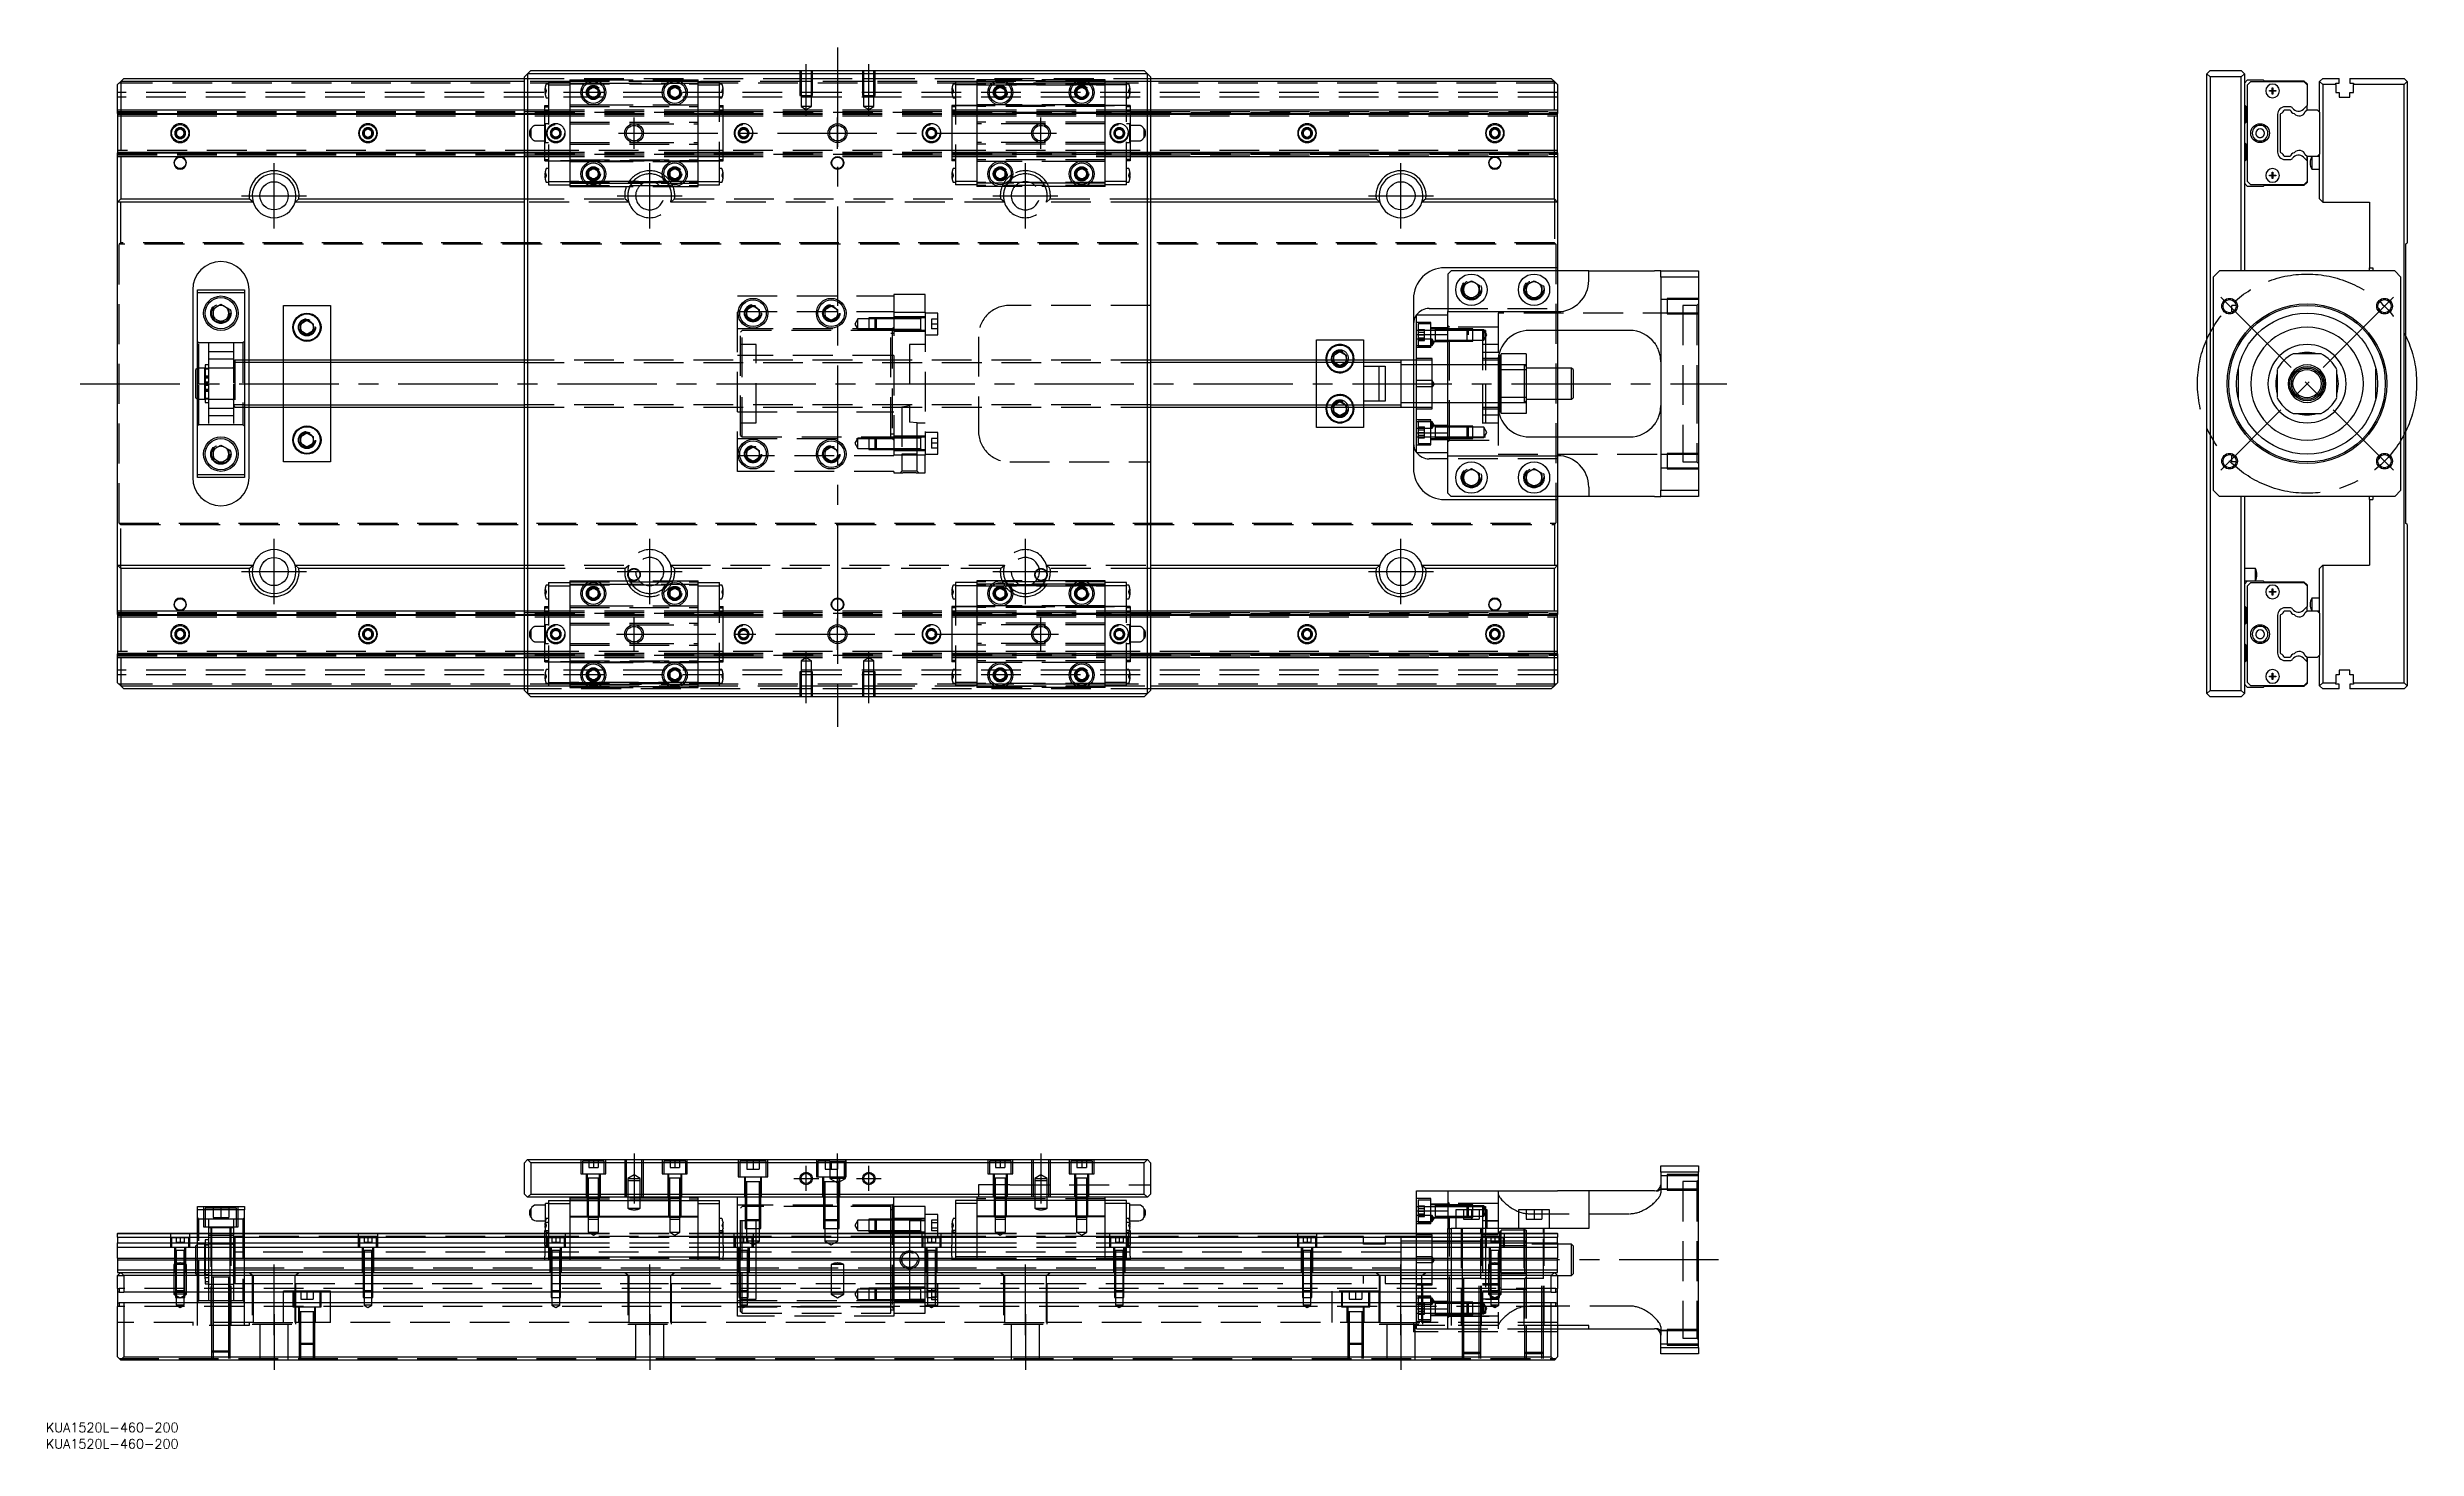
# Model space of a CAD drawing. Extents: x -22 to 734, y -340 to 107.
import ezdxf

# ---------------------------------------------------------------- set-up
doc = ezdxf.new("R2010")
doc.units = 0
doc.linetypes.add('CENTER', pattern=[50.8, 31.75, -6.35, 6.35, -6.35])
doc.linetypes.add('DASHED', pattern=[19.05, 12.7, -6.35])
doc.layers.get('0').update_dxf_attribs({"linetype": 'CONTINUOUS'})
doc.layers.add('CENTER', color=1, linetype='CENTER')
doc.styles.get("Standard").update_dxf_attribs({"font": 'txt.shx', "height": 3, "bigfont": 'bigfont.shx'})

# ---------------------------------------------------------------- blocks, each defined once
blk = doc.blocks.new('*U2')
at = {"color": 7, "linetype": 'CONTINUOUS'}
blk.add_text('KUA1520L-460-200', height=3, dxfattribs=at).set_placement((-22.93, -340.09))
blk = doc.blocks.new('*U3')
at = {"color": 7, "linetype": 'CONTINUOUS'}
blk.add_text('KUA1520L-460-200', height=3, dxfattribs=at).set_placement((-22.93, -334.84))

msp = doc.modelspace()

# ---------------------------------------------------------------- linework, layer by layer
at = {"color": 7, "linetype": 'CONTINUOUS'}
for p, q in [((131, 99), (130, 98)), ((132, 100), (131, 99)), ((329, 99), (131, 99)), ((131, 99), (131, -99)), ((132, 100), (328, 100)), ((329, 99), (328, 100)), ((330, 98), (329, 99)), ((329, -99), (329, 99)), ((667.46, 99), (668.46, 100)), ((667.46, -99), (667.46, 99)), ((668.46, 98), (667.46, 99)), ((668.46, 100), (678.46, 100)), ((678.46, 100), (679.46, 99)), ((678.46, 98), (679.46, 99)), ((679.46, 99), (679.46, 36)), ((1, 96.5), (0, 95.5)), ((0, 87.5), (0, 95.5)), ((2, 97.5), (1, 96.5)), ((130, 96.5), (1, 96.5)), ((1, 96.5), (1, 87.5)), ((2, 97.5), (130, 97.5)), ((130, -98), (130, 98)), ((150.5, 93.87), (152, 94.73)), ((150.5, 92.13), (150.5, 93.87)), ((152, 91.27), (150.5, 92.13)), ((152, 94.73), (153.5, 93.87)), ((153.5, 92.13), (152, 91.27)), ((153.5, 93.87), (153.5, 92.13)), ((176.5, 93.87), (178, 94.73)), ((176.5, 92.13), (176.5, 93.87)), ((178, 91.27), (176.5, 92.13)), ((178, 94.73), (179.5, 93.87)), ((179.5, 92.13), (178, 91.27)), ((179.5, 93.87), (179.5, 92.13)), ((280.5, 93.87), (282, 94.73)), ((280.5, 92.13), (280.5, 93.87)), ((282, 91.27), (280.5, 92.13)), ((282, 94.73), (283.5, 93.87)), ((283.5, 92.13), (282, 91.27)), ((283.5, 93.87), (283.5, 92.13)), ((306.5, 93.87), (308, 94.73)), ((306.5, 92.13), (306.5, 93.87)), ((308, 91.27), (306.5, 92.13)), ((308, 94.73), (309.5, 93.87)), ((309.5, 92.13), (308, 91.27)), ((309.5, 93.87), (309.5, 92.13)), ((330, 98), (330, -98)), ((330, 97.5), (458, 97.5)), ((459, 96.5), (330, 96.5)), ((459, 96.5), (458, 97.5)), ((460, 95.5), (459, 96.5)), ((459, 87.5), (459, 96.5)), ((460, 95.5), (460, 87.5)), ((668.46, 98), (668.46, -98)), ((678.46, 98), (668.46, 98)), ((678.46, 36), (678.46, 98)), ((679.46, 96), (680.46, 97)), ((680.46, 97), (685.46, 97)), ((680.46, 95.45), (681.46, 96.45)), ((680.46, 64.55), (680.46, 95.45)), ((681.46, 96.45), (698.46, 96.45)), ((685.46, 97), (685.71, 96.75)), ((685.71, 96.75), (698.46, 96.75)), ((687.46, 93.6), (688.36, 93.6)), ((687.46, 93.4), (687.46, 93.6)), ((688.36, 93.4), (687.46, 93.4)), ((688.36, 93.6), (688.36, 94.5)), ((688.36, 94.5), (688.56, 94.5)), ((688.36, 93.6), (688.46, 93.5)), ((688.36, 93.4), (688.46, 93.5)), ((688.36, 92.5), (688.36, 93.4)), ((688.56, 92.5), (688.36, 92.5)), ((688.56, 93.6), (688.46, 93.5)), ((688.56, 93.4), (688.46, 93.5)), ((688.56, 94.5), (688.56, 93.6)), ((688.56, 93.6), (689.46, 93.6)), ((689.46, 93.4), (688.56, 93.4)), ((688.56, 93.4), (688.56, 92.5)), ((689.46, 93.6), (689.46, 93.4)), ((698.46, 96.75), (699.46, 95.75)), ((698.46, 96.45), (699.46, 95.45)), ((699.46, 95.75), (699.46, 95.45)), ((699.46, 95.45), (699.46, 88.82)), ((703.46, 96.5), (704.46, 97.5)), ((703.46, 86.7), (703.46, 96.5)), ((704.46, 95.5), (703.46, 96.5)), ((704.46, 97.5), (709.76, 97.5)), ((708.61, 95.5), (704.46, 95.5)), ((704.46, 95.5), (704.46, 58)), ((708.61, 96), (709.76, 96)), ((708.61, 95.5), (708.61, 96)), ((708.61, 95.5), (708.61, 93)), ((708.61, 93), (709.76, 93)), ((709.76, 96), (709.76, 97.5)), ((709.76, 93), (709.76, 91.5)), ((709.76, 91.5), (713.16, 91.5)), ((713.16, 97.5), (730.46, 97.5)), ((713.16, 97.5), (713.16, 96)), ((713.16, 96), (714.31, 96)), ((713.16, 93), (714.31, 93)), ((713.16, 91.5), (713.16, 93)), ((714.31, 96), (714.31, 95.5)), ((714.31, 93), (714.31, 95.5)), ((730.46, 95.5), (714.31, 95.5)), ((730.46, 97.5), (731.46, 96.5)), ((731.46, 96.5), (730.46, 95.5)), ((730.46, -95.5), (730.46, 95.5)), ((731.46, 96.5), (731.46, 45)), ((0, 86.32), (0, 87.5)), ((0, 87.5), (130, 87.5)), ((0, 86.32), (0, 86.1)), ((0, 86.32), (130, 86.32)), ((0, 86.1), (0, 73.9)), ((0, 86.1), (130, 86.1)), ((330, 87.5), (460, 87.5)), ((330, 86.32), (460, 86.32)), ((330, 86.1), (460, 86.1)), ((460, 87.5), (460, 86.32)), ((460, 86.1), (460, 86.32)), ((460, 73.9), (460, 86.1)), ((679.96, 88.5), (679.46, 89)), ((679.46, 83), (679.96, 83.5)), ((679.96, 83.5), (679.96, 88.5)), ((690.03, 86.03), (690.03, 73.97)), ((690.96, 86.1), (691.09, 86.32)), ((690.96, 73.9), (690.96, 86.1)), ((692.17, 87.5), (694.04, 87.5)), ((693.99, 88.43), (692.43, 88.43)), ((699.46, 88.82), (698.33, 87.68)), ((698.87, 86.91), (699.46, 87.5)), ((699.46, 87.5), (699.46, 88.82)), ((699.46, 87.5), (702.66, 87.5)), ((702.66, 87.5), (703.46, 86.7)), ((703.46, 86.7), (703.46, 73.3)), ((18.75, 80.72), (20, 81.44)), ((18.75, 79.28), (18.75, 80.72)), ((20, 78.56), (18.75, 79.28)), ((20, 81.44), (21.25, 80.72)), ((21.25, 79.28), (20, 78.56)), ((21.25, 80.72), (21.25, 79.28)), ((78.75, 80.72), (80, 81.44)), ((78.75, 79.28), (78.75, 80.72)), ((80, 78.56), (78.75, 79.28)), ((80, 81.44), (81.25, 80.72)), ((81.25, 79.28), (80, 78.56)), ((81.25, 80.72), (81.25, 79.28)), ((378.75, 80.72), (380, 81.44)), ((378.75, 79.28), (378.75, 80.72)), ((380, 78.56), (378.75, 79.28)), ((380, 81.44), (381.25, 80.72)), ((381.25, 79.28), (380, 78.56)), ((381.25, 80.72), (381.25, 79.28)), ((438.75, 80.72), (440, 81.44)), ((438.75, 79.28), (438.75, 80.72)), ((440, 78.56), (438.75, 79.28)), ((440, 81.44), (441.25, 80.72)), ((441.25, 79.28), (440, 78.56)), ((441.25, 80.72), (441.25, 79.28)), ((679.96, 76.5), (679.46, 77)), ((679.96, 71.5), (679.96, 76.5)), ((683.07, 80), (683.07, 79.95)), ((683.07, 79.95), (683.07, 79.89)), ((683.07, 79.89), (683.08, 79.84)), ((683.08, 79.84), (683.08, 79.78)), ((683.08, 79.78), (683.1, 79.72)), ((683.1, 79.72), (683.11, 79.67)), ((683.11, 79.67), (683.12, 79.61)), ((683.12, 79.61), (683.14, 79.56)), ((683.14, 79.56), (683.16, 79.51)), ((683.16, 79.51), (683.17, 79.46)), ((683.17, 79.46), (683.2, 79.41)), ((683.2, 79.41), (683.23, 79.35)), ((683.23, 79.35), (683.26, 79.3)), ((683.26, 79.3), (683.29, 79.24)), ((683.29, 79.24), (683.33, 79.19)), ((683.33, 79.19), (683.36, 79.15)), ((683.36, 79.15), (683.39, 79.11)), ((683.39, 79.11), (683.42, 79.07)), ((683.42, 79.07), (683.47, 79.02)), ((683.47, 79.02), (683.52, 78.97)), ((683.52, 78.97), (683.57, 78.93)), ((683.57, 78.93), (683.62, 78.89)), ((683.62, 78.89), (683.66, 78.86)), ((683.66, 78.86), (683.71, 78.83)), ((683.71, 78.83), (683.76, 78.8)), ((683.76, 78.8), (683.81, 78.77)), ((683.81, 78.77), (683.87, 78.74)), ((683.87, 78.74), (683.92, 78.72)), ((683.92, 78.72), (683.97, 78.7)), ((683.97, 78.7), (684.03, 78.68)), ((684.03, 78.68), (684.08, 78.66)), ((684.08, 78.66), (684.14, 78.64)), ((684.14, 78.64), (684.2, 78.63)), ((684.2, 78.63), (684.26, 78.62)), ((684.26, 78.62), (684.32, 78.61)), ((684.32, 78.61), (684.38, 78.61)), ((684.38, 78.61), (684.44, 78.61)), ((684.44, 78.61), (684.49, 78.61)), ((684.49, 78.61), (684.55, 78.61)), ((684.55, 78.61), (684.61, 78.62)), ((684.61, 78.62), (684.67, 78.62)), ((684.67, 78.62), (684.73, 78.63)), ((684.73, 78.63), (684.78, 78.65)), ((684.78, 78.65), (684.84, 78.66)), ((684.84, 78.66), (684.9, 78.68)), ((684.9, 78.68), (684.95, 78.7)), ((684.95, 78.7), (685, 78.72)), ((685, 78.72), (685.05, 78.74)), ((685.05, 78.74), (685.09, 78.76)), ((685.09, 78.76), (685.14, 78.79)), ((685.14, 78.79), (685.19, 78.82)), ((685.19, 78.82), (685.25, 78.85)), ((685.25, 78.85), (685.3, 78.89)), ((685.3, 78.89), (685.35, 78.93)), ((685.35, 78.93), (685.4, 78.97)), ((685.4, 78.97), (685.43, 79)), ((685.43, 79), (685.46, 79.04)), ((685.46, 79.04), (685.5, 79.07)), ((685.5, 79.07), (685.54, 79.12)), ((685.54, 79.12), (685.58, 79.18)), ((685.58, 79.18), (685.62, 79.23)), ((685.62, 79.23), (685.66, 79.29)), ((685.66, 79.29), (685.69, 79.34)), ((685.69, 79.34), (685.71, 79.38)), ((685.71, 79.38), (685.73, 79.43)), ((685.73, 79.43), (685.75, 79.48)), ((685.75, 79.48), (685.77, 79.53)), ((685.77, 79.53), (685.79, 79.58)), ((685.79, 79.58), (685.8, 79.63)), ((685.8, 79.63), (685.81, 79.68)), ((685.81, 79.68), (685.83, 79.73)), ((685.83, 79.78), (685.84, 79.83)), ((685.83, 79.73), (685.83, 79.78)), ((685.84, 79.83), (685.85, 79.88)), ((685.85, 80), (685.85, 80)), ((685.85, 80), (685.85, 80)), ((685.85, 80), (685.85, 80)), ((685.85, 79.98), (685.85, 80)), ((685.85, 79.93), (685.85, 79.98)), ((685.85, 79.88), (685.85, 79.93)), ((0, 73.9), (0, 73.68)), ((0, 73.9), (130, 73.9)), ((0, 72.5), (0, 73.68)), ((0, 73.68), (130, 73.68)), ((0, 58), (0, 72.5)), ((0, 72.5), (130, 72.5)), ((1, 72.5), (1, 59)), ((150.5, 67.87), (152, 68.73)), ((152, 68.73), (153.5, 67.87)), ((176.5, 67.87), (178, 68.73)), ((178, 68.73), (179.5, 67.87)), ((280.5, 67.87), (282, 68.73)), ((282, 68.73), (283.5, 67.87)), ((306.5, 67.87), (308, 68.73)), ((308, 68.73), (309.5, 67.87)), ((330, 73.9), (460, 73.9)), ((330, 73.68), (460, 73.68)), ((330, 72.5), (460, 72.5)), ((459, 59), (459, 72.5)), ((460, 73.68), (460, 73.9)), ((460, 73.68), (460, 72.5)), ((460, 72.5), (460, 58)), ((679.46, 71), (679.96, 71.5)), ((691.09, 73.68), (690.96, 73.9)), ((694.04, 72.5), (692.17, 72.5)), ((692.43, 71.57), (693.99, 71.57)), ((698.33, 72.32), (699.46, 71.18)), ((699.46, 72.5), (698.87, 73.09)), ((699.46, 72.5), (698.87, 73.09)), ((702.66, 72.5), (699.46, 72.5)), ((699.46, 72.5), (699.46, 71.18)), ((699.46, 71.18), (699.46, 72.5)), ((699.46, 71.18), (699.46, 64.55)), ((700.46, 70.56), (700.46, 70.44)), ((700.96, 72.5), (700.96, 68.5)), ((700.96, 68.5), (703.46, 68.5)), ((703.46, 73.3), (702.66, 72.5)), ((703.46, 72.5), (702.66, 72.5)), ((703.46, 59), (703.46, 73.3)), ((150.5, 66.13), (150.5, 67.87)), ((152, 65.27), (150.5, 66.13)), ((153.5, 66.13), (152, 65.27)), ((153.5, 67.87), (153.5, 66.13)), ((176.5, 66.13), (176.5, 67.87)), ((178, 65.27), (176.5, 66.13)), ((179.5, 66.13), (178, 65.27)), ((179.5, 67.87), (179.5, 66.13)), ((280.5, 66.13), (280.5, 67.87)), ((282, 65.27), (280.5, 66.13)), ((283.5, 66.13), (282, 65.27)), ((283.5, 67.87), (283.5, 66.13)), ((306.5, 66.13), (306.5, 67.87)), ((308, 65.27), (306.5, 66.13)), ((309.5, 66.13), (308, 65.27)), ((309.5, 67.87), (309.5, 66.13)), ((680.46, 63), (679.46, 64)), ((681.46, 63.55), (680.46, 64.55)), ((685.46, 63), (680.46, 63)), ((698.46, 63.55), (681.46, 63.55)), ((685.71, 63.25), (685.46, 63)), ((698.46, 63.25), (685.71, 63.25)), ((687.46, 66.4), (687.46, 66.6)), ((687.46, 66.6), (688.36, 66.6)), ((688.36, 66.4), (687.46, 66.4)), ((688.36, 66.6), (688.36, 67.5)), ((688.36, 67.5), (688.56, 67.5)), ((688.36, 66.6), (688.46, 66.5)), ((688.36, 66.4), (688.46, 66.5)), ((688.36, 65.5), (688.36, 66.4)), ((688.56, 65.5), (688.36, 65.5)), ((688.56, 66.6), (688.46, 66.5)), ((688.56, 66.4), (688.46, 66.5)), ((688.56, 67.5), (688.56, 66.6)), ((688.56, 66.6), (689.46, 66.6)), ((688.56, 66.4), (688.56, 65.5)), ((689.46, 66.4), (688.56, 66.4)), ((689.46, 66.6), (689.46, 66.4)), ((699.46, 64.55), (698.46, 63.55)), ((699.46, 64.25), (698.46, 63.25)), ((699.46, 64.55), (699.46, 64.25)), ((0, 58), (1, 59)), ((0, -58), (0, 58)), ((43.29, 58), (0, 58)), ((1, 59), (42.06, 59)), ((43.29, 58), (42.06, 59)), ((57.94, 59), (56.71, 58)), ((130, 58), (56.71, 58)), ((57.94, 59), (130, 59)), ((330, 59), (402.06, 59)), ((403.29, 58), (330, 58)), ((403.29, 58), (402.06, 59)), ((417.94, 59), (416.71, 58)), ((460, 58), (416.71, 58)), ((417.94, 59), (459, 59)), ((459, 59), (460, 58)), ((460, 58), (460, 37)), ((703.46, 59), (704.46, 58)), ((704.46, 58), (719.46, 58)), ((719.46, 58), (719.46, 37)), ((730.96, 44.5), (731.46, 45)), ((730.96, 44.5), (730.96, -44.5)), ((460, 37), (424, 37)), ((426, 36), (425, 35)), ((425, 35), (425, 23)), ((470, 36), (426, 36)), ((430, 31.44), (432.5, 32.89)), ((430, 28.56), (430, 31.44)), ((432.5, 32.89), (435, 31.44)), ((435, 31.44), (435, 28.56)), ((450, 31.44), (452.5, 32.89)), ((450, 28.56), (450, 31.44)), ((452.5, 32.89), (455, 31.44)), ((455, 31.44), (455, 28.56)), ((460, 37), (460, 36)), ((470, 36), (491, 36)), ((470, 33), (470, 36)), ((493, 36), (491, 36)), ((493, 34), (493, 36)), ((493, 36), (505, 36)), ((493, 34), (493, -34)), ((505, 34), (493, 34)), ((505, 36), (505, 34)), ((505, 34), (505, -34)), ((671.46, 36), (669.46, 34)), ((669.46, 34), (669.46, -34)), ((727.46, 36), (671.46, 36)), ((719.46, 36), (719.46, 37)), ((719.46, 37), (720.46, 37)), ((720.46, 37), (720.46, 36)), ((729.46, 34), (727.46, 36)), ((729.46, -34), (729.46, 34)), ((24, 30), (24, -30)), ((25.5, 29), (25.5, 30)), ((25.5, 30), (40.5, 30)), ((25.5, -29), (25.5, 29)), ((40.5, 29), (25.5, 29)), ((30.5, 23.94), (33, 25.39)), ((30.5, 21.06), (30.5, 23.94)), ((33, 25.39), (35.5, 23.94)), ((35.5, 23.94), (35.5, 21.06)), ((40.5, 30), (40.5, 29)), ((40.5, 29), (40.5, -29)), ((42, 7.5), (42, 30)), ((53, 7.5), (53, 25)), ((53, 25), (68, 25)), ((68, 25), (68, 7.5)), ((201, 23.65), (203, 24.81)), ((201, 21.35), (201, 23.65)), ((203, 24.81), (205, 23.65)), ((205, 23.65), (205, 21.35)), ((226, 23.65), (228, 24.81)), ((226, 21.35), (226, 23.65)), ((228, 24.81), (230, 23.65)), ((230, 23.65), (230, 21.35)), ((414, 27), (414, 7.5)), ((419, 24), (425, 24)), ((425, 15.65), (425, 23)), ((425, 23), (460, 23)), ((432.5, 27.11), (430, 28.56)), ((435, 28.56), (432.5, 27.11)), ((452.5, 27.11), (450, 28.56)), ((455, 28.56), (452.5, 27.11)), ((675.46, 22.79), (675.46, 25)), ((676.8, 25), (675.46, 25)), ((722.25, 24), (722.46, 24)), ((722.46, 24), (722.46, 23.59)), ((33, 19.61), (30.5, 21.06)), ((35.5, 21.06), (33, 19.61)), ((58.5, 19.15), (60.5, 20.31)), ((58.5, 16.85), (58.5, 19.15)), ((60.5, 15.69), (58.5, 16.85)), ((60.5, 20.31), (62.5, 19.15)), ((62.5, 16.85), (60.5, 15.69)), ((62.5, 19.15), (62.5, 16.85)), ((203, 20.19), (201, 21.35)), ((205, 21.35), (203, 20.19)), ((228, 20.19), (226, 21.35)), ((230, 21.35), (228, 20.19)), ((415, 22), (425, 22)), ((415, 15.65), (415, 22)), ((415, -15.65), (415, 15.65)), ((415, 15.65), (425, 15.65)), ((425, -15.65), (425, 15.65)), ((425, -15.65), (425, 15.65)), ((483, 17), (451, 17)), ((460, 17), (460, 5)), ((383, 7.5), (383, 14)), ((383, 14), (398, 14)), ((388.5, 9.15), (390.5, 10.31)), ((388.5, 7.5), (388.5, 9.15)), ((390.5, 10.31), (392.5, 9.15)), ((392.5, 9.15), (392.5, 7.5)), ((398, 14), (398, 7.5)), ((441.75, 9), (441.5, 9)), ((441.5, 9), (441.5, 0)), ((450, 9.5), (442, 9.5)), ((442, 4.47), (442, 9.5)), ((450, 9.5), (450, 4.47)), ((491.15, 12.79), (491, 13)), ((491.3, 12.58), (491.15, 12.79)), ((491.44, 12.36), (491.3, 12.58)), ((491.58, 12.14), (491.44, 12.36)), ((491.72, 11.9), (491.58, 12.14)), ((491.85, 11.66), (491.72, 11.9)), ((491.97, 11.42), (491.85, 11.66)), ((492.13, 11.08), (491.97, 11.42)), ((492.28, 10.73), (492.13, 11.08)), ((492.41, 10.39), (492.28, 10.73)), ((492.52, 10.05), (492.41, 10.39)), ((492.63, 9.7), (492.52, 10.05)), ((492.72, 9.36), (492.63, 9.7)), ((492.8, 9.01), (492.72, 9.36)), ((492.86, 8.67), (492.8, 9.01)), ((492.92, 8.25), (492.86, 8.67)), ((492.96, 7.84), (492.92, 8.25)), ((492.99, 7.43), (492.96, 7.84)), ((703.93, 9.5), (694.99, 9.5)), ((25.5, 5), (25, 4.5)), ((25, -4.5), (25, 4.5)), ((130, 7.5), (40.5, 7.5)), ((410, 7.5), (330, 7.5)), ((398, 5.59), (405, 5.59)), ((398, 5.59), (398, -5.59)), ((403, -5.59), (403, 5.59)), ((405, 5.59), (405, -5.59)), ((415, 7.5), (410, 7.5)), ((410, 7.5), (410, -7.5)), ((410, 7.5), (410, -7.5)), ((441, 7), (441, -7)), ((441.5, 7.5), (441.01, 7.5)), ((450, 4.47), (442, 4.47)), ((442, -4.47), (442, 4.47)), ((464.5, 5), (450, 5)), ((450, 4.47), (450, -4.47)), ((465, 4.5), (464.5, 5)), ((464.5, -5), (464.5, 5)), ((465, 4.5), (465, -4.5)), ((493, 7.02), (492.99, 7.43)), ((493, 7), (493, 7.02)), ((677.46, 4.72), (677.46, -4.72)), ((689.96, 4.47), (689.96, -4.47)), ((708.96, -4.47), (708.96, 4.47)), ((721.46, -4.72), (721.46, 4.72)), ((25, -4.5), (25.5, -5)), ((40.5, -7.5), (130, -7.5)), ((42, -30), (42, -7.5)), ((53, -25), (53, -7.5)), ((68, -7.5), (68, -25)), ((330, -7.5), (410, -7.5)), ((383, -14), (383, -7.5)), ((388.5, -9.15), (388.5, -7.5)), ((392.5, -7.5), (392.5, -9.15)), ((405, -5.59), (398, -5.59)), ((398, -7.5), (398, -14)), ((410, -7.5), (415, -7.5)), ((414, -7.5), (414, -27)), ((441.01, -7.5), (441.5, -7.5)), ((441.5, 0), (441.5, -9)), ((450, -4.47), (442, -4.47)), ((442, -9.5), (442, -4.47)), ((450, -4.47), (450, -9.5)), ((450, -5), (464.5, -5)), ((460, -5), (460, -17)), ((464.5, -5), (465, -4.5)), ((492.96, -7.84), (492.99, -7.43)), ((492.99, -7.43), (493, -7.02)), ((493, -7.02), (493, -7)), ((398, -14), (383, -14)), ((390.5, -10.31), (388.5, -9.15)), ((392.5, -9.15), (390.5, -10.31)), ((441.5, -9), (441.75, -9)), ((450, -9.5), (442, -9.5)), ((491, -13), (491.09, -12.88)), ((491.09, -12.88), (491.17, -12.76)), ((491.17, -12.76), (491.26, -12.64)), ((491.26, -12.64), (491.34, -12.52)), ((491.34, -12.52), (491.49, -12.29)), ((491.49, -12.29), (491.63, -12.06)), ((491.63, -12.06), (491.75, -11.84)), ((491.75, -11.84), (491.87, -11.63)), ((491.87, -11.63), (491.97, -11.42)), ((491.97, -11.42), (492.13, -11.08)), ((492.13, -11.08), (492.27, -10.75)), ((492.27, -10.75), (492.4, -10.41)), ((492.4, -10.41), (492.52, -10.07)), ((492.52, -10.07), (492.62, -9.72)), ((492.62, -9.72), (492.71, -9.37)), ((492.71, -9.37), (492.79, -9.02)), ((492.79, -9.02), (492.86, -8.67)), ((492.86, -8.67), (492.92, -8.26)), ((492.92, -8.26), (492.96, -7.84)), ((694.99, -9.5), (703.93, -9.5)), ((30.5, -21.06), (33, -19.61)), ((30.5, -23.94), (30.5, -21.06)), ((33, -19.61), (35.5, -21.06)), ((35.5, -21.06), (35.5, -23.94)), ((58.5, -16.85), (60.5, -15.69)), ((58.5, -19.15), (58.5, -16.85)), ((60.5, -20.31), (58.5, -19.15)), ((60.5, -15.69), (62.5, -16.85)), ((62.5, -19.15), (60.5, -20.31)), ((62.5, -16.85), (62.5, -19.15)), ((201, -21.35), (203, -20.19)), ((201, -23.65), (201, -21.35)), ((203, -20.19), (205, -21.35)), ((205, -21.35), (205, -23.65)), ((226, -21.35), (228, -20.19)), ((226, -23.65), (226, -21.35)), ((228, -20.19), (230, -21.35)), ((230, -21.35), (230, -23.65)), ((415, -15.65), (425, -15.65)), ((415, -22), (415, -15.65)), ((415, -22), (425, -22)), ((425, -23), (425, -15.65)), ((451, -17), (483, -17)), ((25.5, -29), (40.5, -29)), ((25.5, -30), (25.5, -29)), ((40.5, -30), (25.5, -30)), ((33, -25.39), (30.5, -23.94)), ((35.5, -23.94), (33, -25.39)), ((40.5, -29), (40.5, -30)), ((68, -25), (53, -25)), ((203, -24.81), (201, -23.65)), ((205, -23.65), (203, -24.81)), ((228, -24.81), (226, -23.65)), ((230, -23.65), (228, -24.81)), ((425, -24), (419, -24)), ((425, -35), (425, -23)), ((425, -23), (460, -23)), ((430, -28.56), (432.5, -27.11)), ((430, -31.44), (430, -28.56)), ((432.5, -27.11), (435, -28.56)), ((435, -28.56), (435, -31.44)), ((450, -28.56), (452.5, -27.11)), ((450, -31.44), (450, -28.56)), ((452.5, -27.11), (455, -28.56)), ((455, -28.56), (455, -31.44)), ((675.46, -25), (675.46, -22.79)), ((676.8, -25), (675.46, -25)), ((722.25, -24), (722.46, -24)), ((722.46, -23.59), (722.46, -24)), ((424, -37), (460, -37)), ((425, -35), (426, -36)), ((470, -36), (426, -36)), ((432.5, -32.89), (430, -31.44)), ((435, -31.44), (432.5, -32.89)), ((452.5, -32.89), (450, -31.44)), ((455, -31.44), (452.5, -32.89)), ((460, -36), (460, -37)), ((460, -37), (460, -58)), ((470, -33), (470, -36)), ((491, -36), (470, -36)), ((491, -36), (493, -36)), ((493, -34), (505, -34)), ((493, -36), (493, -34)), ((505, -36), (493, -36)), ((505, -34), (505, -36)), ((669.46, -34), (671.46, -36)), ((727.46, -36), (671.46, -36)), ((678.46, -98), (678.46, -36)), ((679.46, -36), (679.46, -99)), ((719.46, -37), (719.46, -36)), ((719.46, -37), (720.46, -37)), ((719.46, -37), (719.46, -58)), ((720.46, -36), (720.46, -37)), ((727.46, -36), (729.46, -34)), ((731.46, -45), (730.96, -44.5)), ((731.46, -45), (731.46, -96.5)), ((0, -58), (43.29, -58)), ((1, -59), (0, -58)), ((0, -72.5), (0, -58)), ((42.06, -59), (1, -59)), ((1, -59), (1, -72.5)), ((42.06, -59), (43.29, -58)), ((56.71, -58), (130, -58)), ((56.71, -58), (57.94, -59)), ((130, -59), (57.94, -59)), ((330, -58), (403.29, -58)), ((402.06, -59), (330, -59)), ((402.06, -59), (403.29, -58)), ((416.71, -58), (460, -58)), ((416.71, -58), (417.94, -59)), ((459, -59), (417.94, -59)), ((460, -58), (459, -59)), ((459, -72.5), (459, -59)), ((460, -58), (460, -72.5)), ((682.96, -59), (679.46, -59)), ((682.96, -61), (682.96, -59)), ((704.46, -58), (703.46, -59)), ((703.46, -73.3), (703.46, -59)), ((704.46, -58), (719.46, -58)), ((704.46, -58), (704.46, -95.5)), ((150.5, -66.13), (152, -65.27)), ((150.5, -67.87), (150.5, -66.13)), ((152, -68.73), (150.5, -67.87)), ((152, -65.27), (153.5, -66.13)), ((153.5, -67.87), (152, -68.73)), ((153.5, -66.13), (153.5, -67.87)), ((176.5, -66.13), (178, -65.27)), ((176.5, -67.87), (176.5, -66.13)), ((178, -68.73), (176.5, -67.87)), ((178, -65.27), (179.5, -66.13)), ((179.5, -67.87), (178, -68.73)), ((179.5, -66.13), (179.5, -67.87)), ((280.5, -66.13), (282, -65.27)), ((280.5, -67.87), (280.5, -66.13)), ((282, -68.73), (280.5, -67.87)), ((282, -65.27), (283.5, -66.13)), ((283.5, -67.87), (282, -68.73)), ((283.5, -66.13), (283.5, -67.87)), ((306.5, -66.13), (308, -65.27)), ((306.5, -67.87), (306.5, -66.13)), ((308, -68.73), (306.5, -67.87)), ((308, -65.27), (309.5, -66.13)), ((309.5, -67.87), (308, -68.73)), ((309.5, -66.13), (309.5, -67.87)), ((679.46, -63), (680.46, -63)), ((679.46, -64), (680.46, -63)), ((680.46, -63), (685.46, -63)), ((680.46, -64.55), (681.46, -63.55)), ((680.46, -95.45), (680.46, -64.55)), ((681.46, -63.55), (698.46, -63.55)), ((682.96, -63), (682.96, -61)), ((683.46, -61.06), (683.46, -60.94)), ((685.46, -63), (685.71, -63.25)), ((685.71, -63.25), (698.46, -63.25)), ((687.46, -66.6), (687.46, -66.4)), ((687.46, -66.4), (688.36, -66.4)), ((688.36, -66.6), (687.46, -66.6)), ((688.36, -66.4), (688.36, -65.5)), ((688.36, -65.5), (688.56, -65.5)), ((688.36, -66.4), (688.46, -66.5)), ((688.36, -66.6), (688.46, -66.5)), ((688.36, -67.5), (688.36, -66.6)), ((688.56, -67.5), (688.36, -67.5)), ((688.56, -66.4), (688.46, -66.5)), ((688.56, -66.6), (688.46, -66.5)), ((688.56, -65.5), (688.56, -66.4)), ((688.56, -66.4), (689.46, -66.4)), ((689.46, -66.6), (688.56, -66.6)), ((688.56, -66.6), (688.56, -67.5)), ((689.46, -66.4), (689.46, -66.6)), ((698.46, -63.25), (699.46, -64.25)), ((698.46, -63.55), (699.46, -64.55)), ((699.46, -64.25), (699.46, -64.55)), ((699.46, -64.55), (699.46, -71.18)), ((0, -73.68), (0, -72.5)), ((0, -72.5), (130, -72.5)), ((0, -73.68), (130, -73.68)), ((0, -73.68), (0, -73.9)), ((0, -73.9), (0, -86.1)), ((0, -73.9), (130, -73.9)), ((330, -72.5), (460, -72.5)), ((330, -73.68), (460, -73.68)), ((330, -73.9), (460, -73.9)), ((460, -72.5), (460, -73.68)), ((460, -73.9), (460, -73.68)), ((460, -86.1), (460, -73.9)), ((679.96, -71.5), (679.46, -71)), ((679.96, -76.5), (679.96, -71.5)), ((690.03, -73.97), (690.03, -86.03)), ((690.96, -73.9), (691.09, -73.68)), ((690.96, -86.1), (690.96, -73.9)), ((692.17, -72.5), (694.04, -72.5)), ((693.99, -71.57), (692.43, -71.57)), ((699.46, -71.18), (698.33, -72.32)), ((698.87, -73.09), (699.46, -72.5)), ((699.46, -72.5), (699.46, -71.18)), ((699.46, -72.5), (702.66, -72.5)), ((700.46, -70.44), (700.46, -70.56)), ((703.46, -68.5), (700.96, -68.5)), ((700.96, -68.5), (700.96, -72.5)), ((702.66, -72.5), (703.46, -72.5)), ((702.66, -72.5), (703.46, -73.3)), ((703.46, -73.3), (703.46, -86.7)), ((18.75, -79.28), (20, -78.56)), ((18.75, -80.72), (18.75, -79.28)), ((20, -81.44), (18.75, -80.72)), ((20, -78.56), (21.25, -79.28)), ((21.25, -80.72), (20, -81.44)), ((21.25, -79.28), (21.25, -80.72)), ((78.75, -79.28), (80, -78.56)), ((78.75, -80.72), (78.75, -79.28)), ((80, -81.44), (78.75, -80.72)), ((80, -78.56), (81.25, -79.28)), ((81.25, -80.72), (80, -81.44)), ((81.25, -79.28), (81.25, -80.72)), ((378.75, -79.28), (380, -78.56)), ((378.75, -80.72), (378.75, -79.28)), ((380, -81.44), (378.75, -80.72)), ((380, -78.56), (381.25, -79.28)), ((381.25, -80.72), (380, -81.44)), ((381.25, -79.28), (381.25, -80.72)), ((438.75, -79.28), (440, -78.56)), ((438.75, -80.72), (438.75, -79.28)), ((440, -81.44), (438.75, -80.72)), ((440, -78.56), (441.25, -79.28)), ((441.25, -80.72), (440, -81.44)), ((441.25, -79.28), (441.25, -80.72)), ((679.46, -77), (679.96, -76.5)), ((679.96, -83.5), (679.46, -83)), ((683.07, -80), (683.07, -80.05)), ((683.07, -80.05), (683.07, -80.11)), ((683.07, -80.11), (683.08, -80.16)), ((683.08, -80.16), (683.08, -80.22)), ((683.08, -80.22), (683.1, -80.28)), ((683.1, -80.28), (683.11, -80.33)), ((683.11, -80.33), (683.12, -80.39)), ((683.12, -80.39), (683.14, -80.45)), ((683.14, -80.45), (683.17, -80.52)), ((683.17, -80.52), (683.19, -80.57)), ((683.19, -80.57), (683.22, -80.63)), ((683.22, -80.63), (683.24, -80.68)), ((683.24, -80.68), (683.27, -80.73)), ((683.27, -80.73), (683.3, -80.77)), ((683.3, -80.77), (683.33, -80.81)), ((683.33, -80.81), (683.36, -80.86)), ((683.36, -80.86), (683.4, -80.91)), ((683.4, -80.91), (683.45, -80.96)), ((683.45, -80.96), (683.48, -80.99)), ((683.48, -80.99), (683.52, -81.02)), ((683.52, -81.02), (683.55, -81.06)), ((683.55, -81.06), (683.61, -81.1)), ((683.61, -81.1), (683.66, -81.14)), ((683.66, -81.14), (683.71, -81.17)), ((683.71, -81.17), (683.76, -81.21)), ((683.76, -81.21), (683.81, -81.23)), ((683.81, -81.23), (683.87, -81.26)), ((683.87, -81.26), (683.92, -81.28)), ((683.92, -81.28), (683.98, -81.31)), ((683.98, -81.31), (684.03, -81.32)), ((684.03, -81.32), (684.08, -81.34)), ((684.08, -81.34), (684.13, -81.35)), ((684.13, -81.35), (684.18, -81.36)), ((684.18, -81.36), (684.23, -81.37)), ((684.23, -81.37), (684.29, -81.38)), ((684.29, -81.38), (684.36, -81.39)), ((684.36, -81.39), (684.42, -81.39)), ((684.42, -81.39), (684.49, -81.39)), ((684.49, -81.39), (684.55, -81.39)), ((684.55, -81.39), (684.6, -81.38)), ((684.6, -81.38), (684.66, -81.38)), ((684.66, -81.38), (684.71, -81.37)), ((684.71, -81.37), (684.76, -81.36)), ((684.76, -81.36), (684.81, -81.35)), ((684.81, -81.35), (684.86, -81.33)), ((684.86, -81.33), (684.91, -81.32)), ((684.91, -81.32), (684.96, -81.3)), ((684.96, -81.3), (685, -81.28)), ((685, -81.28), (685.05, -81.26)), ((685.05, -81.26), (685.09, -81.24)), ((685.09, -81.24), (685.14, -81.21)), ((685.14, -81.21), (685.19, -81.18)), ((685.19, -81.18), (685.25, -81.15)), ((685.25, -81.15), (685.3, -81.11)), ((685.3, -81.11), (685.35, -81.07)), ((685.35, -81.07), (685.4, -81.03)), ((685.4, -81.03), (685.45, -80.98)), ((685.45, -80.98), (685.49, -80.93)), ((685.49, -80.93), (685.54, -80.88)), ((685.54, -80.88), (685.58, -80.82)), ((685.58, -80.82), (685.62, -80.77)), ((685.62, -80.77), (685.66, -80.71)), ((685.66, -80.71), (685.69, -80.66)), ((685.69, -80.66), (685.71, -80.62)), ((685.71, -80.62), (685.73, -80.57)), ((685.73, -80.57), (685.75, -80.52)), ((685.75, -80.52), (685.77, -80.47)), ((685.77, -80.47), (685.79, -80.42)), ((685.79, -80.42), (685.8, -80.37)), ((685.8, -80.37), (685.82, -80.32)), ((685.82, -80.32), (685.83, -80.27)), ((685.83, -80.22), (685.84, -80.17)), ((685.83, -80.27), (685.83, -80.22)), ((685.84, -80.17), (685.85, -80.12)), ((685.85, -80), (685.85, -80)), ((685.85, -80), (685.85, -80)), ((685.85, -80), (685.85, -80)), ((685.85, -80.02), (685.85, -80)), ((685.85, -80.07), (685.85, -80.02)), ((685.85, -80.12), (685.85, -80.07)), ((0, -86.1), (0, -86.32)), ((0, -86.1), (130, -86.1)), ((0, -87.5), (0, -86.32)), ((0, -86.32), (130, -86.32)), ((0, -95.5), (0, -87.5)), ((0, -87.5), (130, -87.5)), ((1, -87.5), (1, -96.5)), ((330, -86.1), (460, -86.1)), ((330, -86.32), (460, -86.32)), ((330, -87.5), (460, -87.5)), ((459, -96.5), (459, -87.5)), ((460, -86.32), (460, -86.1)), ((460, -86.32), (460, -87.5)), ((460, -87.5), (460, -95.5)), ((679.46, -89), (679.96, -88.5)), ((679.96, -88.5), (679.96, -83.5)), ((691.09, -86.32), (690.96, -86.1)), ((694.04, -87.5), (692.17, -87.5)), ((692.43, -88.43), (693.99, -88.43)), ((698.33, -87.68), (699.46, -88.82)), ((699.46, -87.5), (698.87, -86.91)), ((699.46, -87.5), (698.87, -86.91)), ((702.66, -87.5), (699.46, -87.5)), ((699.46, -87.5), (699.46, -88.82)), ((699.46, -88.82), (699.46, -87.5)), ((699.46, -88.82), (699.46, -95.45)), ((703.46, -86.7), (702.66, -87.5)), ((703.46, -96.5), (703.46, -86.7)), ((0, -95.5), (1, -96.5)), ((1, -96.5), (2, -97.5)), ((1, -96.5), (130, -96.5)), ((130, -97.5), (2, -97.5)), ((130, -98), (131, -99)), ((150.5, -92.13), (152, -91.27)), ((150.5, -93.87), (150.5, -92.13)), ((152, -94.73), (150.5, -93.87)), ((152, -91.27), (153.5, -92.13)), ((153.5, -93.87), (152, -94.73)), ((153.5, -92.13), (153.5, -93.87)), ((176.5, -92.13), (178, -91.27)), ((176.5, -93.87), (176.5, -92.13)), ((178, -94.73), (176.5, -93.87)), ((178, -91.27), (179.5, -92.13)), ((179.5, -93.87), (178, -94.73)), ((179.5, -92.13), (179.5, -93.87)), ((280.5, -92.13), (282, -91.27)), ((280.5, -93.87), (280.5, -92.13)), ((282, -94.73), (280.5, -93.87)), ((282, -91.27), (283.5, -92.13)), ((283.5, -93.87), (282, -94.73)), ((283.5, -92.13), (283.5, -93.87)), ((306.5, -92.13), (308, -91.27)), ((306.5, -93.87), (306.5, -92.13)), ((308, -94.73), (306.5, -93.87)), ((308, -91.27), (309.5, -92.13)), ((309.5, -93.87), (308, -94.73)), ((309.5, -92.13), (309.5, -93.87)), ((329, -99), (330, -98)), ((330, -96.5), (459, -96.5)), ((458, -97.5), (330, -97.5)), ((458, -97.5), (459, -96.5)), ((459, -96.5), (460, -95.5)), ((667.46, -99), (668.46, -98)), ((668.46, -98), (678.46, -98)), ((679.46, -99), (678.46, -98)), ((680.46, -97), (679.46, -96)), ((681.46, -96.45), (680.46, -95.45)), ((685.46, -97), (680.46, -97)), ((698.46, -96.45), (681.46, -96.45)), ((685.71, -96.75), (685.46, -97)), ((698.46, -96.75), (685.71, -96.75)), ((687.46, -93.4), (688.36, -93.4)), ((687.46, -93.6), (687.46, -93.4)), ((688.36, -93.6), (687.46, -93.6)), ((688.36, -93.4), (688.36, -92.5)), ((688.36, -92.5), (688.56, -92.5)), ((688.36, -93.4), (688.46, -93.5)), ((688.36, -93.6), (688.46, -93.5)), ((688.36, -94.5), (688.36, -93.6)), ((688.56, -94.5), (688.36, -94.5)), ((688.56, -93.4), (688.46, -93.5)), ((688.56, -93.6), (688.46, -93.5)), ((688.56, -92.5), (688.56, -93.4)), ((688.56, -93.4), (689.46, -93.4)), ((688.56, -93.6), (688.56, -94.5)), ((689.46, -93.6), (688.56, -93.6)), ((689.46, -93.4), (689.46, -93.6)), ((699.46, -95.45), (698.46, -96.45)), ((699.46, -95.75), (698.46, -96.75)), ((699.46, -95.45), (699.46, -95.75)), ((703.46, -96.5), (704.46, -95.5)), ((704.46, -97.5), (703.46, -96.5)), ((704.46, -95.5), (708.61, -95.5)), ((709.76, -97.5), (704.46, -97.5)), ((708.61, -93), (708.61, -95.5)), ((709.76, -93), (708.61, -93)), ((708.61, -96), (708.61, -95.5)), ((709.76, -96), (708.61, -96)), ((709.76, -91.5), (709.76, -93)), ((713.16, -91.5), (709.76, -91.5)), ((709.76, -97.5), (709.76, -96)), ((713.16, -93), (713.16, -91.5)), ((714.31, -93), (713.16, -93)), ((714.31, -96), (713.16, -96)), ((713.16, -96), (713.16, -97.5)), ((730.46, -97.5), (713.16, -97.5)), ((714.31, -95.5), (714.31, -93)), ((714.31, -95.5), (714.31, -96)), ((714.31, -95.5), (730.46, -95.5)), ((730.46, -95.5), (731.46, -96.5)), ((731.46, -96.5), (730.46, -97.5)), ((131, -99), (329, -99)), ((131, -99), (132, -100)), ((328, -100), (132, -100)), ((328, -100), (329, -99)), ((668.46, -100), (667.46, -99)), ((678.46, -100), (668.46, -100)), ((679.46, -99), (678.46, -100)), ((130, -248.82), (131, -247.82)), ((130, -258.82), (130, -248.82)), ((131, -247.82), (329, -247.82)), ((131, -247.82), (132, -248.82)), ((328, -248.82), (132, -248.82)), ((132, -248.82), (132, -258.82)), ((328, -248.82), (329, -247.82)), ((328, -258.82), (328, -248.82)), ((329, -247.82), (330, -248.82)), ((330, -248.82), (330, -258.82)), ((493, -249.82), (505, -249.82)), ((493, -251.82), (493, -249.82)), ((505, -251.82), (493, -251.82)), ((493, -251.82), (493, -255.82)), ((505, -249.82), (505, -251.82)), ((505, -307.82), (505, -251.82)), ((25.5, -263.82), (25.5, -262.82)), ((25.5, -262.82), (40.5, -262.82)), ((25.5, -271.32), (25.5, -263.82)), ((40.5, -263.82), (25.5, -263.82)), ((40.5, -262.82), (40.5, -263.82)), ((40.5, -271.32), (40.5, -263.82)), ((130, -258.82), (131, -259.82)), ((132, -258.82), (131, -259.82)), ((329, -259.82), (131, -259.82)), ((131.7, -265.57), (131.7, -264.07)), ((132, -258.82), (328, -258.82)), ((132.12, -266.21), (132.12, -263.43)), ((136.7, -262.32), (133.75, -262.32)), ((137.7, -261.82), (136.7, -261.82)), ((136.7, -267.28), (136.7, -261.82)), ((137.7, -260.82), (137.7, -261.82)), ((137.7, -260.82), (144.5, -260.82)), ((137.7, -261.82), (144.5, -261.82)), ((137.7, -261.82), (137.7, -278.82)), ((144.5, -259.82), (144.5, -260.82)), ((144.5, -260.82), (185.5, -260.82)), ((144.5, -260.82), (144.5, -265.82)), ((185.5, -260.82), (185.5, -259.82)), ((185.5, -260.82), (192.3, -260.82)), ((185.5, -265.82), (185.5, -260.82)), ((185.5, -261.82), (192.3, -261.82)), ((192.3, -261.82), (192.3, -260.82)), ((192.3, -278.82), (192.3, -261.82)), ((198, -271.32), (198, -259.82)), ((248, -271.32), (248, -259.82)), ((258, -262.82), (248, -262.82)), ((258, -271.32), (258, -262.82)), ((267.7, -260.82), (267.7, -261.82)), ((274.5, -260.82), (267.7, -260.82)), ((267.7, -261.82), (267.7, -278.82)), ((274.5, -261.82), (267.7, -261.82)), ((274.5, -259.82), (274.5, -260.82)), ((274.5, -260.82), (274.5, -265.82)), ((315.5, -260.82), (274.5, -260.82)), ((315.5, -260.82), (315.5, -259.82)), ((322.3, -260.82), (315.5, -260.82)), ((315.5, -265.82), (315.5, -260.82)), ((322.3, -261.82), (315.5, -261.82)), ((322.3, -261.82), (322.3, -260.82)), ((323.3, -261.82), (322.3, -261.82)), ((322.3, -278.82), (322.3, -261.82)), ((323.3, -261.82), (323.3, -267.28)), ((326.25, -262.32), (323.3, -262.32)), ((327.88, -263.43), (327.88, -266.21)), ((329, -259.82), (328, -258.82)), ((328.3, -264.07), (328.3, -265.57)), ((329, -259.82), (330, -258.82)), ((415, -264.17), (415, -257.82)), ((415, -257.82), (425, -257.82)), ((415, -271.32), (415, -264.17)), ((415, -264.17), (425, -264.17)), ((425, -257.82), (460, -257.82)), ((425, -257.82), (425, -269.82)), ((427.5, -263.82), (427.5, -269.82)), ((437.5, -263.82), (427.5, -263.82)), ((437.5, -269.82), (437.5, -263.82)), ((447.5, -263.82), (447.5, -269.82)), ((457.5, -263.82), (447.5, -263.82)), ((457.5, -269.82), (457.5, -263.82)), ((470, -257.82), (460, -257.82)), ((491, -257.82), (470, -257.82)), ((470, -257.82), (470, -269.82)), ((0, -271.32), (0, -271.45)), ((0, -271.32), (136.5, -271.32)), ((0, -271.45), (136.5, -271.45)), ((0, -272.53), (0, -271.45)), ((133.75, -267.32), (136.69, -267.32)), ((136.5, -268.72), (136.58, -268.72)), ((136.58, -268.92), (136.5, -268.92)), ((136.5, -272.79), (136.5, -270.39)), ((136.5, -270.39), (136.71, -270.39)), ((136.58, -268.72), (136.58, -268.92)), ((137.7, -266.62), (136.99, -266.62)), ((136.99, -271.02), (137.7, -271.02)), ((144.5, -265.82), (144.5, -266.07)), ((144.5, -265.82), (185.5, -265.82)), ((144.5, -266.07), (144.5, -278.82)), ((144.5, -266.07), (185.5, -266.07)), ((185.5, -266.07), (185.5, -265.82)), ((185.5, -278.82), (185.5, -266.07)), ((193.01, -266.62), (192.3, -266.62)), ((192.3, -271.02), (193.01, -271.02)), ((193.29, -270.39), (193.5, -270.39)), ((193.42, -268.92), (193.42, -268.72)), ((193.42, -268.72), (193.5, -268.72)), ((193.5, -268.92), (193.42, -268.92)), ((193.5, -272.79), (193.5, -270.39)), ((193.5, -271.32), (266.5, -271.32)), ((193.5, -271.45), (266.5, -271.45)), ((262, -265.32), (258, -265.32)), ((262, -271.32), (262, -265.32)), ((266.5, -268.72), (266.58, -268.72)), ((266.58, -268.92), (266.5, -268.92)), ((266.5, -270.39), (266.5, -272.79)), ((266.71, -270.39), (266.5, -270.39)), ((266.58, -268.72), (266.58, -268.92)), ((267.7, -266.62), (266.99, -266.62)), ((266.99, -271.02), (267.7, -271.02)), ((274.5, -265.82), (274.5, -266.07)), ((315.5, -265.82), (274.5, -265.82)), ((274.5, -266.07), (274.5, -278.82)), ((315.5, -266.07), (274.5, -266.07)), ((315.5, -266.07), (315.5, -265.82)), ((315.5, -278.82), (315.5, -266.07)), ((323.01, -266.62), (322.3, -266.62)), ((322.3, -271.02), (323.01, -271.02)), ((323.5, -270.39), (323.29, -270.39)), ((323.31, -267.32), (326.25, -267.32)), ((323.42, -268.92), (323.42, -268.72)), ((323.42, -268.72), (323.5, -268.72)), ((323.5, -268.92), (323.42, -268.92)), ((323.5, -270.39), (323.5, -272.79)), ((323.5, -271.32), (460, -271.32)), ((323.5, -271.45), (460, -271.45)), ((425, -269.82), (426, -269.82)), ((425, -271.32), (425, -269.82)), ((470, -269.82), (426, -269.82)), ((426, -269.82), (426, -271.32)), ((460, -271.45), (460, -271.32)), ((460, -271.45), (460, -272.53)), ((0, -272.53), (0, -274.4)), ((0, -272.53), (136.5, -272.53)), ((0, -274.4), (136.5, -274.4)), ((0, -275.75), (0, -274.4)), ((0, -279.23), (0, -275.75)), ((0, -275.75), (136.5, -275.75)), ((0, -279.23), (136.5, -279.23)), ((0, -279.23), (0, -279.82)), ((0, -279.82), (136.5, -279.82)), ((0, -279.82), (0, -283.02)), ((136.5, -274.35), (136.5, -272.79)), ((136.5, -275.17), (136.5, -274.35)), ((136.5, -275.17), (136.5, -278.69)), ((136.5, -279.82), (136.5, -278.69)), ((136.5, -279.82), (193.5, -279.82)), ((137.7, -278.82), (137.7, -279.82)), ((137.7, -278.82), (144.5, -278.82)), ((137.7, -279.82), (144.5, -279.82)), ((144.5, -278.82), (144.5, -279.82)), ((144.5, -278.82), (185.5, -278.82)), ((144.5, -279.82), (185.5, -279.82)), ((185.5, -278.82), (192.3, -278.82)), ((185.5, -279.82), (185.5, -278.82)), ((185.5, -279.82), (192.3, -279.82)), ((192.3, -279.82), (192.3, -278.82)), ((193.5, -272.53), (266.5, -272.53)), ((193.5, -274.35), (193.5, -272.79)), ((193.5, -275.17), (193.5, -274.35)), ((193.5, -274.4), (266.5, -274.4)), ((193.5, -275.17), (193.5, -278.69)), ((193.5, -275.75), (266.5, -275.75)), ((193.5, -279.82), (193.5, -278.69)), ((193.5, -279.23), (266.5, -279.23)), ((193.5, -279.82), (460, -279.82)), ((260, -276.82), (258.5, -276.82)), ((261.5, -276.82), (258.5, -276.82)), ((261.5, -276.82), (260, -276.82)), ((266.5, -272.79), (266.5, -274.35)), ((266.5, -274.35), (266.5, -275.17)), ((266.5, -278.69), (266.5, -275.17)), ((266.5, -278.69), (266.5, -279.82)), ((267.7, -279.82), (266.5, -279.82)), ((267.7, -278.82), (267.7, -279.82)), ((274.5, -278.82), (267.7, -278.82)), ((274.5, -279.82), (267.7, -279.82)), ((274.5, -278.82), (274.5, -279.82)), ((315.5, -278.82), (274.5, -278.82)), ((315.5, -279.82), (274.5, -279.82)), ((322.3, -278.82), (315.5, -278.82)), ((315.5, -279.82), (315.5, -278.82)), ((322.3, -279.82), (315.5, -279.82)), ((322.3, -279.82), (322.3, -278.82)), ((323.5, -279.82), (322.3, -279.82)), ((323.5, -272.53), (460, -272.53)), ((323.5, -272.79), (323.5, -274.35)), ((323.5, -274.35), (323.5, -275.17)), ((323.5, -274.4), (460, -274.4)), ((323.5, -278.69), (323.5, -275.17)), ((323.5, -275.75), (460, -275.75)), ((323.5, -278.69), (323.5, -279.82)), ((323.5, -279.23), (460, -279.23)), ((440, -276.82), (438.5, -276.82)), ((441.5, -276.82), (438.5, -276.82)), ((441.5, -276.82), (440, -276.82)), ((460, -274.4), (460, -272.53)), ((460, -274.4), (460, -275.75)), ((460, -275.75), (460, -279.23)), ((460, -279.82), (460, -279.23)), ((460, -283.02), (460, -279.82)), ((0, -283.02), (460, -283.02)), ((0, -283.02), (0, -283.82)), ((0, -284.82), (1, -283.82)), ((0, -283.82), (1, -283.82)), ((0, -288.97), (0, -284.82)), ((1, -283.82), (459, -283.82)), ((1, -283.82), (2, -284.82)), ((458, -284.82), (2, -284.82)), ((2, -284.82), (2, -290.12)), ((458, -284.82), (459, -283.82)), ((458, -290.12), (458, -284.82)), ((459, -283.82), (460, -284.82)), ((459, -283.82), (460, -283.82)), ((460, -283.82), (460, -283.02)), ((460, -284.82), (460, -288.97)), ((0, -288.97), (0, -290.12)), ((0, -288.97), (0.5, -288.97)), ((0, -290.12), (0, -293.52)), ((0.5, -290.12), (0, -290.12)), ((0, -293.52), (0, -294.67)), ((0, -293.52), (0.5, -293.52)), ((0.5, -294.67), (0, -294.67)), ((0, -310.82), (0, -294.67)), ((0.5, -288.97), (0.5, -290.12)), ((0.5, -290.12), (2, -290.12)), ((2, -293.52), (0.5, -293.52)), ((0.5, -293.52), (0.5, -294.67)), ((458, -290.12), (2, -290.12)), ((458, -293.52), (2, -293.52)), ((2, -293.52), (2, -310.82)), ((458, -290.12), (459.5, -290.12)), ((459.5, -293.52), (458, -293.52)), ((458, -310.82), (458, -293.52)), ((459.5, -290.12), (459.5, -288.97)), ((459.5, -288.97), (460, -288.97)), ((460, -290.12), (459.5, -290.12)), ((459.5, -293.52), (460, -293.52)), ((459.5, -294.67), (459.5, -293.52)), ((460, -294.67), (459.5, -294.67)), ((460, -290.12), (460, -288.97)), ((460, -293.52), (460, -290.12)), ((460, -294.67), (460, -293.52)), ((460, -294.67), (460, -310.82)), ((470, -300.82), (460, -300.82)), ((460, -301.82), (470, -301.82)), ((470, -301.82), (470, -300.82)), ((470, -301.82), (491, -301.82)), ((493, -307.82), (493, -303.82)), ((493, -309.82), (493, -307.82)), ((493, -307.82), (505, -307.82)), ((505, -309.82), (493, -309.82)), ((505, -307.82), (505, -309.82)), ((1, -311.82), (0, -310.82)), ((2, -310.82), (1, -311.82)), ((459, -311.82), (1, -311.82)), ((2, -310.82), (458, -310.82)), ((459, -311.82), (458, -310.82)), ((460, -310.82), (459, -311.82))]:
    msp.add_line(p, q, dxfattribs=at)
at = {"color": 3, "linetype": 'DASHED'}
for p, q in [((218, 100), (218, 92)), ((218.35, 100), (218.35, 92)), ((221.65, 92), (221.65, 100)), ((222, 92), (222, 100)), ((238, 100), (238, 92)), ((238.35, 100), (238.35, 92)), ((241.65, 92), (241.65, 100)), ((242, 92), (242, 100)), ((460, 93), (0, 93)), ((460, 91.5), (0, 91.5)), ((144.5, 96), (0.5, 96)), ((130, 97.5), (218, 97.5)), ((144.5, 96.5), (130, 96.5)), ((136.5, 93.6), (136.58, 93.6)), ((136.58, 93.4), (136.5, 93.4)), ((136.58, 94.5), (136.9, 93.6)), ((136.58, 93.6), (136.9, 93.6)), ((136.58, 93.6), (136.58, 93.4)), ((136.9, 93.4), (136.58, 92.5)), ((136.58, 93.4), (136.9, 93.4)), ((136.9, 93.6), (136.94, 93.5)), ((136.9, 93.4), (136.94, 93.5)), ((137.7, 95.7), (136.99, 95.7)), ((136.99, 91.3), (137.7, 91.3)), ((137.7, 96.45), (144.5, 96.45)), ((137.7, 96.45), (137.7, 95.45)), ((137.7, 95.45), (144.5, 95.45)), ((137.7, 95.45), (137.7, 64.55)), ((144.5, 97), (152, 97)), ((144.5, 97), (144.5, 96)), ((144.5, 96.75), (185.5, 96.75)), ((150.06, 96.5), (144.5, 96.5)), ((144.5, 96), (149.35, 96)), ((144.5, 96), (144.5, 89)), ((144.5, 95.75), (185.5, 95.75)), ((149.35, 96), (150.2, 96)), ((150, 93), (150.03, 93.35)), ((152, 96.5), (150.06, 96.5)), ((150.2, 96), (153.8, 96)), ((152, 97), (178, 97)), ((153.94, 96.5), (152, 96.5)), ((153.8, 96), (154.65, 96)), ((176.06, 96.5), (153.94, 96.5)), ((154.65, 96), (175.35, 96)), ((175.35, 96), (176.2, 96)), ((176, 93), (176.02, 93.3)), ((178, 96.5), (176.06, 96.5)), ((176.2, 96), (179.8, 96)), ((178, 97), (185.5, 97)), ((179.94, 96.5), (178, 96.5)), ((179.8, 96), (180.65, 96)), ((185.5, 96.5), (179.94, 96.5)), ((180.65, 96), (185.5, 96)), ((185.5, 96), (185.5, 97)), ((218, 96.5), (185.5, 96.5)), ((185.5, 96.45), (192.3, 96.45)), ((274.5, 96), (185.5, 96)), ((185.5, 89), (185.5, 96)), ((185.5, 95.45), (192.3, 95.45)), ((192.3, 95.45), (192.3, 96.45)), ((193.01, 95.7), (192.3, 95.7)), ((192.3, 64.55), (192.3, 95.45)), ((192.3, 91.3), (193.01, 91.3)), ((193.1, 93.6), (193.06, 93.5)), ((193.1, 93.4), (193.06, 93.5)), ((193.1, 93.6), (193.42, 94.5)), ((193.42, 93.6), (193.1, 93.6)), ((193.42, 92.5), (193.1, 93.4)), ((193.42, 93.4), (193.1, 93.4)), ((193.42, 93.4), (193.42, 93.6)), ((193.42, 93.6), (193.5, 93.6)), ((193.5, 93.4), (193.42, 93.4)), ((218, 97.5), (222, 97.5)), ((222, 96.5), (218, 96.5)), ((218, 92), (222, 92)), ((218.35, 92), (218.35, 88.5)), ((221.65, 88.5), (221.65, 92)), ((222, 97.5), (238, 97.5)), ((238, 96.5), (222, 96.5)), ((238, 97.5), (242, 97.5)), ((242, 96.5), (238, 96.5)), ((238, 92), (242, 92)), ((238.35, 92), (238.35, 88.5)), ((241.65, 88.5), (241.65, 92)), ((242, 97.5), (330, 97.5)), ((274.5, 96.5), (242, 96.5)), ((266.5, 93.6), (266.58, 93.6)), ((266.58, 93.4), (266.5, 93.4)), ((266.58, 94.5), (266.9, 93.6)), ((266.58, 93.6), (266.9, 93.6)), ((266.58, 93.6), (266.58, 93.4)), ((266.9, 93.4), (266.58, 92.5)), ((266.58, 93.4), (266.9, 93.4)), ((266.9, 93.6), (266.94, 93.5)), ((266.9, 93.4), (266.94, 93.5)), ((267.7, 95.7), (266.99, 95.7)), ((266.99, 91.3), (267.7, 91.3)), ((267.7, 96.45), (267.7, 95.45)), ((274.5, 96.45), (267.7, 96.45)), ((267.7, 95.45), (267.7, 64.55)), ((274.5, 95.45), (267.7, 95.45)), ((274.5, 97), (274.5, 96)), ((282, 97), (274.5, 97)), ((315.5, 96.75), (274.5, 96.75)), ((280.06, 96.5), (274.5, 96.5)), ((274.5, 96), (274.5, 89)), ((279.35, 96), (274.5, 96)), ((315.5, 95.75), (274.5, 95.75)), ((315.5, 95.45), (274.5, 95.45)), ((274.5, 95.45), (315.5, 95.45)), ((280.2, 96), (279.35, 96)), ((280, 93), (280.03, 93.35)), ((282, 96.5), (280.06, 96.5)), ((283.8, 96), (280.2, 96)), ((308, 97), (282, 97)), ((283.94, 96.5), (282, 96.5)), ((284.65, 96), (283.8, 96)), ((306.06, 96.5), (283.94, 96.5)), ((305.35, 96), (284.65, 96)), ((306.2, 96), (305.35, 96)), ((308, 96.5), (306.06, 96.5)), ((309.8, 96), (306.2, 96)), ((315.5, 97), (308, 97)), ((309.94, 96.5), (308, 96.5)), ((310.65, 96), (309.8, 96)), ((315.5, 96.5), (309.94, 96.5)), ((309.97, 93.33), (310, 93)), ((315.5, 96), (310.65, 96)), ((315.5, 96), (315.5, 97)), ((330, 96.5), (315.5, 96.5)), ((322.3, 96.45), (315.5, 96.45)), ((459.5, 96), (315.5, 96)), ((315.5, 89), (315.5, 96)), ((322.3, 95.45), (315.5, 95.45)), ((322.3, 95.45), (322.3, 96.45)), ((323.01, 95.7), (322.3, 95.7)), ((322.3, 64.55), (322.3, 95.45)), ((322.3, 91.3), (323.01, 91.3)), ((323.1, 93.6), (323.06, 93.5)), ((323.1, 93.4), (323.06, 93.5)), ((323.1, 93.6), (323.42, 94.5)), ((323.42, 93.6), (323.1, 93.6)), ((323.42, 92.5), (323.1, 93.4)), ((323.42, 93.4), (323.1, 93.4)), ((323.42, 93.4), (323.42, 93.6)), ((323.42, 93.6), (323.5, 93.6)), ((323.5, 93.4), (323.42, 93.4)), ((0, 86.91), (130, 86.91)), ((0, 86.7), (460, 86.7)), ((0, 86.26), (136.5, 86.26)), ((0, 85.5), (136.5, 85.5)), ((1, 87.5), (1, 72.5)), ((130, 87.5), (136.5, 87.5)), ((130, 86.91), (136.5, 86.91)), ((130, 86.32), (136.5, 86.32)), ((130, 86.1), (136.5, 86.1)), ((136.5, 88.43), (136.5, 88.82)), ((136.5, 88.82), (137.7, 88.82)), ((136.5, 88.43), (137.7, 88.43)), ((136.5, 86.03), (136.5, 88.43)), ((136.5, 87.5), (185.5, 87.5)), ((136.5, 87.01), (137.7, 87.01)), ((136.5, 86.91), (185.5, 86.91)), ((136.5, 86.32), (185.5, 86.32)), ((136.5, 86.26), (185.5, 86.26)), ((136.5, 86.1), (185.5, 86.1)), ((136.5, 82.5), (136.5, 86.03)), ((136.5, 85.5), (185.5, 85.5)), ((144.5, 89), (144.5, 88.5)), ((144.5, 89), (152, 89)), ((144.5, 88.5), (144.5, 83.5)), ((144.5, 88.5), (185.5, 88.5)), ((144.5, 83.5), (144.5, 83)), ((144.5, 83.5), (185.5, 83.5)), ((152, 89), (178, 89)), ((178, 89), (185.5, 89)), ((185.5, 88.5), (185.5, 89)), ((185.5, 83.5), (185.5, 88.5)), ((185.5, 87.5), (193.5, 87.5)), ((185.5, 86.91), (193.5, 86.91)), ((185.5, 86.32), (193.5, 86.32)), ((185.5, 86.26), (193.5, 86.26)), ((185.5, 86.1), (193.5, 86.1)), ((185.5, 85.5), (193.5, 85.5)), ((185.5, 83), (185.5, 83.5)), ((192.3, 88.82), (193.5, 88.82)), ((192.3, 88.43), (193.5, 88.43)), ((192.3, 87.01), (193.5, 87.01)), ((193.5, 88.43), (193.5, 88.82)), ((193.5, 86.03), (193.5, 88.43)), ((193.5, 87.5), (266.5, 87.5)), ((193.5, 86.91), (266.5, 86.91)), ((193.5, 86.32), (266.5, 86.32)), ((193.5, 86.26), (266.5, 86.26)), ((193.5, 86.1), (266.5, 86.1)), ((193.5, 73.97), (193.5, 86.03)), ((193.5, 85.5), (266.5, 85.5)), ((218.35, 88.5), (220, 87.55)), ((221.65, 88.5), (218.35, 88.5)), ((220, 87.55), (221.65, 88.5)), ((238.35, 88.5), (240, 87.55)), ((241.65, 88.5), (238.35, 88.5)), ((240, 87.55), (241.65, 88.5)), ((266.5, 88.82), (266.5, 88.43)), ((274.5, 88.82), (266.5, 88.82)), ((267.7, 88.43), (266.5, 88.43)), ((266.5, 88.43), (266.5, 86.03)), ((266.5, 87.5), (274.5, 87.5)), ((266.5, 87.01), (267.7, 87.01)), ((266.5, 86.91), (274.5, 86.91)), ((266.5, 86.32), (274.5, 86.32)), ((274.5, 86.26), (266.5, 86.26)), ((266.5, 86.1), (274.5, 86.1)), ((266.5, 86.03), (266.5, 73.97)), ((266.5, 85.5), (274.5, 85.5)), ((267.7, 88.82), (322.3, 88.82)), ((274.5, 89), (274.5, 88.5)), ((282, 89), (274.5, 89)), ((315.5, 88.82), (274.5, 88.82)), ((274.5, 88.5), (274.5, 83.5)), ((315.5, 88.5), (274.5, 88.5)), ((274.5, 87.5), (315.5, 87.5)), ((274.5, 86.91), (315.5, 86.91)), ((274.5, 86.32), (315.5, 86.32)), ((315.5, 86.26), (274.5, 86.26)), ((274.5, 86.1), (315.5, 86.1)), ((274.5, 85.5), (315.5, 85.5)), ((274.5, 83.5), (274.5, 83)), ((315.5, 83.5), (274.5, 83.5)), ((308, 89), (282, 89)), ((315.5, 89), (308, 89)), ((315.5, 88.5), (315.5, 89)), ((323.5, 88.82), (315.5, 88.82)), ((315.5, 83.5), (315.5, 88.5)), ((315.5, 87.5), (323.5, 87.5)), ((315.5, 86.91), (323.5, 86.91)), ((315.5, 86.32), (323.5, 86.32)), ((323.5, 86.26), (315.5, 86.26)), ((315.5, 86.1), (323.5, 86.1)), ((315.5, 85.5), (323.5, 85.5)), ((315.5, 83), (315.5, 83.5)), ((323.5, 88.43), (322.3, 88.43)), ((322.3, 87.01), (323.5, 87.01)), ((323.5, 88.82), (323.5, 88.43)), ((323.5, 88.43), (323.5, 86.03)), ((323.5, 87.5), (330, 87.5)), ((323.5, 86.91), (330, 86.91)), ((323.5, 86.32), (330, 86.32)), ((323.5, 86.26), (460, 86.26)), ((323.5, 86.1), (330, 86.1)), ((323.5, 86.03), (323.5, 73.97)), ((323.5, 85.5), (460, 85.5)), ((330, 86.91), (460, 86.91)), ((459, 72.5), (459, 87.5)), ((18.5, 80), (18.52, 80.22)), ((78.5, 80), (78.52, 80.22)), ((131.7, 80), (131.7, 80.75)), ((131.7, 79.25), (131.7, 80)), ((132.12, 80), (132.12, 81.39)), ((132.12, 78.61), (132.12, 80)), ((136.7, 82.5), (133.75, 82.5)), ((133.75, 77.5), (136.7, 77.5)), ((136.5, 77.5), (136.5, 82.5)), ((136.5, 73.97), (136.5, 77.5)), ((137.7, 83), (136.7, 83)), ((136.7, 80), (136.7, 83)), ((136.7, 77), (136.7, 80)), ((136.7, 77), (137.7, 77)), ((138.5, 80), (138.52, 80.25)), ((138.75, 80.72), (140, 81.44)), ((138.75, 79.28), (138.75, 80.72)), ((140, 78.56), (138.75, 79.28)), ((140, 81.44), (141.25, 80.72)), ((141.25, 79.28), (140, 78.56)), ((141.25, 80.72), (141.25, 79.28)), ((144.5, 83), (165, 83)), ((144.5, 83), (144.5, 77)), ((144.5, 77), (165, 77)), ((144.5, 77), (144.5, 76.5)), ((144.5, 76.5), (144.5, 71.5)), ((144.5, 76.5), (185.5, 76.5)), ((165, 83), (185.5, 83)), ((165, 77), (185.5, 77)), ((185.5, 77), (185.5, 83)), ((185.5, 76.5), (185.5, 77)), ((185.5, 71.5), (185.5, 76.5)), ((198.5, 80), (198.52, 80.22)), ((198.75, 80.72), (200, 81.44)), ((198.75, 79.28), (198.75, 80.72)), ((200, 78.56), (198.75, 79.28)), ((200, 81.44), (201.25, 80.72)), ((201.25, 79.28), (200, 78.56)), ((201.25, 80.72), (201.25, 79.28)), ((258.5, 80), (258.52, 80.22)), ((258.75, 80.72), (260, 81.44)), ((258.75, 79.28), (258.75, 80.72)), ((260, 78.56), (258.75, 79.28)), ((260, 81.44), (261.25, 80.72)), ((261.25, 79.28), (260, 78.56)), ((261.25, 80.72), (261.25, 79.28)), ((274.5, 83), (274.5, 77)), ((295, 83), (274.5, 83)), ((274.5, 77), (274.5, 76.5)), ((295, 77), (274.5, 77)), ((274.5, 76.5), (274.5, 71.5)), ((315.5, 76.5), (274.5, 76.5)), ((315.5, 83), (295, 83)), ((315.5, 77), (295, 77)), ((315.5, 77), (315.5, 83)), ((315.5, 76.5), (315.5, 77)), ((315.5, 71.5), (315.5, 76.5)), ((318.5, 80), (318.52, 80.22)), ((318.75, 80.72), (320, 81.44)), ((318.75, 79.28), (318.75, 80.72)), ((320, 78.56), (318.75, 79.28)), ((320, 81.44), (321.25, 80.72)), ((321.25, 79.28), (320, 78.56)), ((321.25, 80.72), (321.25, 79.28)), ((323.3, 83), (322.3, 83)), ((322.3, 77), (323.3, 77)), ((323.3, 83), (323.3, 77)), ((326.25, 82.5), (323.3, 82.5)), ((323.3, 77.5), (326.25, 77.5)), ((327.88, 81.39), (327.88, 80)), ((327.88, 80), (327.88, 78.61)), ((328.3, 80.75), (328.3, 80)), ((328.3, 80), (328.3, 79.25)), ((378.5, 80), (378.52, 80.22)), ((438.5, 80), (438.52, 80.22)), ((136.5, 74.5), (0, 74.5)), ((0, 73.74), (136.5, 73.74)), ((0, 73.3), (460, 73.3)), ((0, 73.09), (130, 73.09)), ((130, 73.9), (136.5, 73.9)), ((130, 73.68), (136.5, 73.68)), ((130, 73.09), (136.5, 73.09)), ((130, 72.5), (136.5, 72.5)), ((185.5, 74.5), (136.5, 74.5)), ((136.5, 71.57), (136.5, 73.97)), ((136.5, 73.9), (185.5, 73.9)), ((136.5, 73.74), (185.5, 73.74)), ((136.5, 73.68), (185.5, 73.68)), ((136.5, 73.09), (185.5, 73.09)), ((137.7, 72.99), (136.5, 72.99)), ((136.5, 72.5), (185.5, 72.5)), ((136.5, 71.18), (136.5, 71.57)), ((136.5, 71.57), (137.7, 71.57)), ((136.5, 71.18), (185.5, 71.18)), ((137.7, 68.7), (136.99, 68.7)), ((192.3, 71.18), (137.7, 71.18)), ((144.5, 71.5), (144.5, 71)), ((144.5, 71.5), (185.5, 71.5)), ((144.5, 71), (152, 71)), ((144.5, 71), (144.5, 64)), ((152, 71), (178, 71)), ((178, 71), (185.5, 71)), ((193.5, 74.5), (185.5, 74.5)), ((185.5, 73.9), (193.5, 73.9)), ((185.5, 73.74), (193.5, 73.74)), ((185.5, 73.68), (193.5, 73.68)), ((185.5, 73.09), (193.5, 73.09)), ((185.5, 72.5), (193.5, 72.5)), ((185.5, 71), (185.5, 71.5)), ((185.5, 71.18), (193.5, 71.18)), ((185.5, 64), (185.5, 71)), ((193.5, 72.99), (192.3, 72.99)), ((192.3, 71.57), (193.5, 71.57)), ((193.01, 68.7), (192.3, 68.7)), ((266.5, 74.5), (193.5, 74.5)), ((193.5, 71.57), (193.5, 73.97)), ((193.5, 73.9), (266.5, 73.9)), ((193.5, 73.74), (266.5, 73.74)), ((193.5, 73.68), (266.5, 73.68)), ((193.5, 73.09), (266.5, 73.09)), ((193.5, 72.5), (266.5, 72.5)), ((193.5, 71.18), (193.5, 71.57)), ((274.5, 74.5), (266.5, 74.5)), ((266.5, 73.97), (266.5, 71.57)), ((266.5, 73.9), (274.5, 73.9)), ((274.5, 73.74), (266.5, 73.74)), ((266.5, 73.68), (274.5, 73.68)), ((266.5, 73.09), (274.5, 73.09)), ((267.7, 72.99), (266.5, 72.99)), ((266.5, 72.5), (274.5, 72.5)), ((266.5, 71.57), (266.5, 71.18)), ((267.7, 71.57), (266.5, 71.57)), ((267.7, 71.18), (266.5, 71.18)), ((267.7, 68.7), (266.99, 68.7)), ((315.5, 74.5), (274.5, 74.5)), ((274.5, 73.9), (315.5, 73.9)), ((315.5, 73.74), (274.5, 73.74)), ((274.5, 73.68), (315.5, 73.68)), ((274.5, 73.09), (315.5, 73.09)), ((274.5, 72.5), (315.5, 72.5)), ((274.5, 71.5), (274.5, 71)), ((315.5, 71.5), (274.5, 71.5)), ((274.5, 71), (274.5, 64)), ((282, 71), (274.5, 71)), ((308, 71), (282, 71)), ((315.5, 71), (308, 71)), ((323.5, 74.5), (315.5, 74.5)), ((315.5, 73.9), (323.5, 73.9)), ((323.5, 73.74), (315.5, 73.74)), ((315.5, 73.68), (323.5, 73.68)), ((315.5, 73.09), (323.5, 73.09)), ((315.5, 72.5), (323.5, 72.5)), ((315.5, 71), (315.5, 71.5)), ((315.5, 64), (315.5, 71)), ((323.5, 72.99), (322.3, 72.99)), ((323.5, 71.57), (322.3, 71.57)), ((323.5, 71.18), (322.3, 71.18)), ((323.01, 68.7), (322.3, 68.7)), ((460, 74.5), (323.5, 74.5)), ((323.5, 73.97), (323.5, 71.57)), ((323.5, 73.9), (330, 73.9)), ((323.5, 73.74), (460, 73.74)), ((323.5, 73.68), (330, 73.68)), ((323.5, 73.09), (330, 73.09)), ((323.5, 72.5), (330, 72.5)), ((323.5, 71.57), (323.5, 71.18)), ((330, 73.09), (460, 73.09)), ((136.5, 66.6), (136.58, 66.6)), ((136.58, 66.4), (136.5, 66.4)), ((136.58, 67.5), (136.9, 66.6)), ((136.58, 66.6), (136.9, 66.6)), ((136.58, 66.6), (136.58, 66.4)), ((136.9, 66.4), (136.58, 65.5)), ((136.58, 66.4), (136.9, 66.4)), ((136.9, 66.6), (136.94, 66.5)), ((136.9, 66.4), (136.94, 66.5)), ((136.99, 64.3), (137.7, 64.3)), ((137.7, 64.55), (144.5, 64.55)), ((137.7, 64.55), (137.7, 63.55)), ((137.7, 63.55), (144.5, 63.55)), ((144.5, 64.55), (185.5, 64.55)), ((185.5, 64.55), (144.5, 64.55)), ((144.5, 64.25), (185.5, 64.25)), ((144.5, 64), (144.5, 63)), ((144.5, 64), (149.35, 64)), ((144.5, 63.25), (185.5, 63.25)), ((144.5, 63), (152, 63)), ((149.35, 64), (150.2, 64)), ((150, 67), (150.03, 67.35)), ((150.2, 64), (153.8, 64)), ((152, 63), (178, 63)), ((153.8, 64), (154.65, 64)), ((154.65, 64), (175.35, 64)), ((175.35, 64), (176.2, 64)), ((176, 67), (176.02, 67.3)), ((176.2, 64), (179.8, 64)), ((178, 63), (185.5, 63)), ((179.8, 64), (180.65, 64)), ((180.65, 64), (185.5, 64)), ((185.5, 64.55), (192.3, 64.55)), ((185.5, 63), (185.5, 64)), ((185.5, 63.55), (192.3, 63.55)), ((192.3, 63.55), (192.3, 64.55)), ((192.3, 64.3), (193.01, 64.3)), ((193.1, 66.6), (193.06, 66.5)), ((193.1, 66.4), (193.06, 66.5)), ((193.1, 66.6), (193.42, 67.5)), ((193.42, 66.6), (193.1, 66.6)), ((193.42, 65.5), (193.1, 66.4)), ((193.42, 66.4), (193.1, 66.4)), ((193.42, 66.4), (193.42, 66.6)), ((193.42, 66.6), (193.5, 66.6)), ((193.5, 66.4), (193.42, 66.4)), ((266.5, 66.6), (266.58, 66.6)), ((266.58, 66.4), (266.5, 66.4)), ((266.58, 67.5), (266.9, 66.6)), ((266.58, 66.6), (266.9, 66.6)), ((266.58, 66.6), (266.58, 66.4)), ((266.9, 66.4), (266.58, 65.5)), ((266.58, 66.4), (266.9, 66.4)), ((266.9, 66.6), (266.94, 66.5)), ((266.9, 66.4), (266.94, 66.5)), ((266.99, 64.3), (267.7, 64.3)), ((267.7, 64.55), (267.7, 63.55)), ((274.5, 64.55), (267.7, 64.55)), ((274.5, 63.55), (267.7, 63.55)), ((315.5, 64.25), (274.5, 64.25)), ((274.5, 64), (274.5, 63)), ((279.35, 64), (274.5, 64)), ((315.5, 63.25), (274.5, 63.25)), ((282, 63), (274.5, 63)), ((280.2, 64), (279.35, 64)), ((280, 67), (280.03, 67.35)), ((283.8, 64), (280.2, 64)), ((308, 63), (282, 63)), ((284.65, 64), (283.8, 64)), ((305.35, 64), (284.65, 64)), ((306.2, 64), (305.35, 64)), ((306, 67), (306.03, 67.35)), ((309.8, 64), (306.2, 64)), ((315.5, 63), (308, 63)), ((310.65, 64), (309.8, 64)), ((315.5, 64), (310.65, 64)), ((322.3, 64.55), (315.5, 64.55)), ((315.5, 63), (315.5, 64)), ((322.3, 63.55), (315.5, 63.55)), ((322.3, 63.55), (322.3, 64.55)), ((322.3, 64.3), (323.01, 64.3)), ((323.1, 66.6), (323.06, 66.5)), ((323.1, 66.4), (323.06, 66.5)), ((323.1, 66.6), (323.42, 67.5)), ((323.42, 66.6), (323.1, 66.6)), ((323.42, 65.5), (323.1, 66.4)), ((323.42, 66.4), (323.1, 66.4)), ((323.42, 66.4), (323.42, 66.6)), ((323.42, 66.6), (323.5, 66.6)), ((323.5, 66.4), (323.42, 66.4)), ((1, 45), (1, 59)), ((130, 59), (162.06, 59)), ((163.29, 58), (130, 58)), ((163.29, 58), (162.06, 59)), ((177.94, 59), (176.71, 58)), ((283.29, 58), (176.71, 58)), ((177.94, 59), (282.06, 59)), ((283.29, 58), (282.06, 59)), ((297.94, 59), (296.71, 58)), ((330, 58), (296.71, 58)), ((297.94, 59), (330, 59)), ((459, 59), (459, 45)), ((1, 45), (0.5, 44.5)), ((459.5, 44.5), (0.5, 44.5)), ((0.5, -44.5), (0.5, 44.5)), ((459, 45), (1, 45)), ((459.5, 44.5), (459, 45)), ((459.5, 44.5), (459.5, -44.5)), ((429.5, 30), (429.52, 30.35)), ((449.5, 30), (449.52, 30.35)), ((460, 36), (460, 24)), ((30, 22.5), (30.02, 22.85)), ((198, -28), (198, 28)), ((198, 28), (248, 28)), ((198, 23), (248, 23)), ((205.48, 22.79), (205.5, 22.5)), ((225.5, 22.5), (225.53, 22.91)), ((258, 28.5), (248, 28.5)), ((248, 28.5), (248, 28)), ((248, 28), (248, -28)), ((248, 22.87), (258, 22.87)), ((258, 22.87), (258, 28.5)), ((258, 22.87), (258, -22.87)), ((330, 25), (285, 25)), ((425, 24), (460, 24)), ((460, 24), (460, 23)), ((460, 23), (460, 17)), ((495, 26.85), (493, 26.85)), ((505, 27.25), (495, 27.25)), ((495, 27.25), (495, 22.25)), ((505, 26.85), (495, 26.85)), ((504.5, 25), (500, 25)), ((500, 25), (500, -25)), ((505, 25.5), (504.5, 25)), ((504.5, 25), (504.5, 0)), ((62.98, 18.29), (63, 18)), ((247.5, 17.5), (198, 17.5)), ((199.5, 17), (199, 16.5)), ((199, -16.5), (199, 16.5)), ((247, 17), (199.5, 17)), ((199.5, -17), (199.5, 17)), ((236.5, 20.7), (235.55, 19.05)), ((235.55, 19.05), (236.5, 17.4)), ((236.5, 17.4), (236.5, 20.7)), ((240, 20.7), (236.5, 20.7)), ((236.5, 17.4), (240, 17.4)), ((240, 21.05), (240, 17.05)), ((242.35, 21.05), (240, 21.05)), ((242, 20.7), (240, 20.7)), ((240, 17.4), (242, 17.4)), ((240, 17.05), (242.35, 17.05)), ((242.35, 21.05), (242, 20.7)), ((242, 17.4), (242, 20.7)), ((248, 20.7), (242, 20.7)), ((248, 20.7), (242, 20.7)), ((242, 17.4), (248, 17.4)), ((242, 17.4), (242.35, 17.05)), ((242, 17.4), (248, 17.4)), ((242.35, 21.05), (242.35, 17.05)), ((248, 21.05), (242.35, 21.05)), ((248, 21.05), (242.35, 21.05)), ((242.35, 17.05), (248, 17.05)), ((242.35, 17.05), (248, 17.05)), ((247, -17), (247, 17)), ((248, 16), (247, 16)), ((248, 18), (247.5, 17.5)), ((247.5, 17.5), (247.5, -17.5)), ((258, 21.3), (248, 21.3)), ((256.6, 21.05), (248, 21.05)), ((256.6, 20.7), (248, 20.7)), ((248, 17.4), (256.6, 17.4)), ((248, 17.05), (256.6, 17.05)), ((248, 16.8), (258, 16.8)), ((258, 21.05), (256.59, 21.05)), ((256.59, 17.05), (258, 17.05)), ((256.6, 17.05), (256.6, 21.05)), ((256.6, 17.05), (256.6, 21.05)), ((256.6, 20.84), (256.6, 21.05)), ((256.6, 21.05), (256.6, 20.84)), ((256.6, 17.27), (256.6, 20.84)), ((256.6, 17.05), (256.6, 17.27)), ((256.6, 17.27), (256.6, 17.05)), ((256.6, 17.05), (256.6, 17.05)), ((262, 22.55), (258, 22.55)), ((258, 15.55), (262, 15.55)), ((260, 20.55), (260, 19.05)), ((262, 20.55), (260, 20.55)), ((262, 19.05), (260, 19.05)), ((260, 19.05), (260, 17.55)), ((262, 17.55), (260, 17.55)), ((262, 15.55), (262, 22.55)), ((419.5, 19.56), (415, 19.56)), ((415.5, 17), (415, 17)), ((419.5, 19.06), (415.5, 19.06)), ((415.5, 19.06), (415.5, 15.56)), ((415.5, 17.29), (417.5, 17.29)), ((415.5, 17.06), (417.5, 17.06)), ((419.5, 17), (415.5, 17)), ((415.5, 16.42), (417.5, 16.42)), ((415.5, 15.56), (415.5, 12.06)), ((415.5, 15.56), (417.5, 15.56)), ((417.5, 16.42), (417.5, 17.29)), ((417.5, 14.69), (417.5, 16.42)), ((419.5, 11.56), (419.5, 19.56)), ((425, 17.81), (419.5, 17.81)), ((420.9, 17.56), (419.5, 17.56)), ((420.9, 17), (419.5, 17)), ((420.9, 17.56), (420.89, 17.56)), ((420.9, 17.56), (420.9, 13.56)), ((420.9, 17.56), (420.9, 17.56)), ((425, 17.56), (420.9, 17.56)), ((420.9, 17.56), (420.9, 16.97)), ((425, 17.21), (420.9, 17.21)), ((425, 17), (420.9, 17)), ((420.9, 16.97), (420.9, 15.7)), ((420.9, 15.7), (420.9, 15.42)), ((420.9, 15.42), (420.9, 14.14)), ((425, 15.65), (425, 22)), ((425.5, 18), (425, 18.5)), ((425.5, 18), (425, 18)), ((431.15, 17.56), (425, 17.56)), ((431.15, 17.56), (425, 17.56)), ((431.5, 17.21), (425, 17.21)), ((431.5, 17), (425, 17)), ((441, 18), (425.5, 18)), ((425.5, -18), (425.5, 18)), ((431.5, 17.21), (431.15, 17.56)), ((433, 17.56), (431.15, 17.56)), ((431.15, 15.56), (431.15, 17.56)), ((431.15, 13.56), (431.15, 15.56)), ((431.5, 17.21), (431.5, 15.56)), ((433, 17.21), (431.5, 17.21)), ((433, 17), (431.5, 17)), ((433, 13.56), (433, 17.56)), ((436.5, 17.21), (433, 17.21)), ((436, 17), (433, 17)), ((437, 17), (436, 17)), ((436, 17), (436, 0)), ((437.45, 15.56), (436.5, 17.21)), ((436.5, 17.21), (436.5, 15.56)), ((436.5, 13.91), (437.45, 15.56)), ((436.5, 15.56), (436.5, 13.91)), ((437, 17), (437, 0)), ((441, 22.5), (441, 7)), ((500, 22.5), (441, 22.5)), ((493, 22.65), (495, 22.65)), ((495, 22.65), (505, 22.65)), ((495, 22.25), (505, 22.25)), ((26, 13), (25.5, 13.5)), ((29, 13), (26, 13)), ((26, 0), (26, 13)), ((37, 13), (29, 13)), ((29, 13), (29, 0)), ((37, 10.2), (29, 10.2)), ((37, 7.8), (29, 7.8)), ((40, 13), (37, 13)), ((37, 13), (37, 0)), ((40.5, 13.5), (40, 13)), ((40, 13), (40, -13)), ((247.5, 9), (198, 9)), ((204, 12.5), (199, 12.5)), ((204, -12.5), (204, 12.5)), ((248, 9), (247.5, 9)), ((258, 12.5), (253, 12.5)), ((253, 12.5), (253, -12.26)), ((275, 15), (275, -15)), ((388, 8), (388.01, 8.25)), ((420, 14.2), (415, 14.2)), ((415, 12.2), (420, 12.2)), ((419.5, 11.56), (415, 11.56)), ((420, 8), (415, 8)), ((415.5, 14.69), (417.5, 14.69)), ((415.5, 14.06), (417.5, 14.06)), ((415.5, 13.82), (417.5, 13.82)), ((415.5, 12.06), (419.5, 12.06)), ((417.5, 13.82), (417.5, 14.69)), ((419.5, 13.56), (420.9, 13.56)), ((425, 13.31), (419.5, 13.31)), ((420.6, 13.2), (420, 14.2)), ((420, 13.2), (420, 14.2)), ((420.6, 13.2), (420, 13.2)), ((420, 12.2), (420.6, 13.2)), ((420, 12.2), (420, 13.2)), ((420.6, 13.2), (420, 13.2)), ((420, 1), (420, 8)), ((420.89, 13.56), (420.9, 13.56)), ((420.9, 14.14), (420.9, 13.56)), ((420.9, 13.91), (425, 13.91)), ((420.9, 13.56), (420.9, 13.56)), ((420.9, 13.56), (425, 13.56)), ((425, 13.91), (431.5, 13.91)), ((425, 13.56), (431.15, 13.56)), ((425, 13.56), (431.15, 13.56)), ((431.15, 13.56), (431.5, 13.91)), ((431.15, 13.56), (433, 13.56)), ((431.5, 13.91), (433, 13.91)), ((433, 13.91), (436.5, 13.91)), ((437, 12.5), (436, 12.5)), ((441, 10), (436, 10)), ((441, 8), (436, 8)), ((441, 12.5), (437, 12.5)), ((491, 13), (491.24, 12.67)), ((27.85, 5), (25.5, 5)), ((27.85, -5), (27.85, 5)), ((29, 4.8), (27.85, 4.8)), ((29, 6), (28, 6)), ((28, 6), (28, -6)), ((29, 4.65), (28, 4.65)), ((29, 2.4), (28, 2.4)), ((28, 2.34), (29, 2.34)), ((29, 1.8), (28, 1.8)), ((28, 0.6), (29, 0.6)), ((28, 0.3), (29, 0.3)), ((36.7, 5), (29, 5)), ((37, 5), (36.7, 5)), ((37.5, 7.5), (37, 7)), ((40.5, 6.75), (37, 6.75)), ((40.5, 7.5), (37.5, 7.5)), ((37.5, 7.5), (37.5, -7.5)), ((42, 2.5), (42, 7.5)), ((42, -2.5), (42, 2.5)), ((53, 2.5), (53, 7.5)), ((53, -2.5), (53, 2.5)), ((68, 7.5), (68, 2.5)), ((68, 2.5), (68, -2.5)), ((330, 7.5), (130, 7.5)), ((130, 6.75), (330, 6.75)), ((383, 2.5), (383, 7.5)), ((383, -2.5), (383, 2.5)), ((388.5, 6.85), (388.5, 7.5)), ((390.5, 5.69), (388.5, 6.85)), ((392.5, 6.85), (390.5, 5.69)), ((392.5, 7.5), (392.5, 6.85)), ((398, 7.5), (398, 5.59)), ((415, 6), (410, 6)), ((414, 7.5), (414, 6)), ((414, 6), (414, -6)), ((420, 7.5), (415, 7.5)), ((420, 6), (415, 6)), ((420, 1), (415, 1)), ((425, 6), (420, 6)), ((420.6, 0), (420, 1)), ((420, -1), (420, 1)), ((436, 6), (425, 6)), ((441, 7.5), (436, 7.5)), ((441, 6), (436, 6)), ((441.01, 7.5), (441, 7.5)), ((441.5, 6), (441, 6)), ((442, 6), (441.5, 6)), ((449.5, 6), (442, 6)), ((450, 5.5), (449.5, 6)), ((449.5, -6), (449.5, 6)), ((450, 6), (449.5, 6)), ((460, 5), (460, -5)), ((25.5, -5), (27.85, -5)), ((26, -13), (26, 0)), ((27.85, -4.8), (29, -4.8)), ((28, -0.3), (29, -0.3)), ((29, -0.6), (28, -0.6)), ((28, -1.8), (29, -1.8)), ((29, -2.34), (28, -2.34)), ((28, -2.4), (29, -2.4)), ((28, -4.65), (29, -4.65)), ((28, -6), (29, -6)), ((29, 0), (29, -13)), ((29, -5), (36.7, -5)), ((36.7, -5), (37, -5)), ((37, 0), (37, -13)), ((40.5, -6.75), (37, -6.75)), ((37, -7), (37.5, -7.5)), ((37.5, -7.5), (40.5, -7.5)), ((42, -7.5), (42, -2.5)), ((53, -7.5), (53, -2.5)), ((68, -2.5), (68, -7.5)), ((330, -6.75), (130, -6.75)), ((130, -7.5), (330, -7.5)), ((253, -7.09), (250.54, -7.5)), ((250.54, -7.5), (250.54, -22.5)), ((250.54, -7.5), (250.55, -7.5)), ((383, -7.5), (383, -2.5)), ((388.5, -6.85), (390.5, -5.69)), ((388.5, -7.5), (388.5, -6.85)), ((390.5, -5.69), (392.5, -6.85)), ((392.5, -6.85), (392.5, -7.5)), ((398, -5.59), (398, -7.5)), ((410, -6), (415, -6)), ((414, -6), (414, -7.5)), ((420, -1), (415, -1)), ((415, -6), (420, -6)), ((415, -7.5), (420, -7.5)), ((420.6, 0), (420, -1)), ((420, -8), (420, -1)), ((420, -6), (425, -6)), ((425, -6), (436, -6)), ((436, 0), (436, -17)), ((436, -6), (441, -6)), ((436, -7.5), (441, -7.5)), ((437, 0), (437, -17)), ((441, -6), (441.5, -6)), ((441, -7), (441, -22.5)), ((441, -7.5), (441.01, -7.5)), ((441.5, -6), (442, -6)), ((442, -6), (449.5, -6)), ((449.5, -6), (450, -5.5)), ((449.5, -6), (450, -6)), ((504.5, 0), (504.5, -25)), ((25.5, -13.5), (26, -13)), ((26, -13), (29, -13)), ((29, -7.8), (37, -7.8)), ((29, -10.2), (37, -10.2)), ((29, -13), (37, -13)), ((37, -13), (40, -13)), ((40, -13), (40.5, -13.5)), ((198, -9), (247.5, -9)), ((199, -12.5), (204, -12.5)), ((247.5, -9), (248, -9)), ((255.46, -12.5), (253, -12.26)), ((255.46, -22.5), (255.46, -12.5)), ((255.46, -12.5), (258, -12.5)), ((388, -8), (388.01, -7.75)), ((415, -8), (420, -8)), ((419.5, -11.56), (415, -11.56)), ((420, -12.2), (415, -12.2)), ((415, -14.2), (420, -14.2)), ((419.5, -12.06), (415.5, -12.06)), ((415.5, -12.06), (415.5, -19.06)), ((415.5, -13.82), (417.5, -13.82)), ((415.5, -14.06), (417.5, -14.06)), ((415.5, -14.69), (417.5, -14.69)), ((417.5, -14.06), (417.5, -13.82)), ((417.5, -15.56), (417.5, -14.06)), ((419.5, -15.56), (419.5, -11.56)), ((425, -13.31), (419.5, -13.31)), ((420.9, -13.56), (419.5, -13.56)), ((420.6, -13.2), (420, -12.2)), ((420, -13.2), (420, -12.2)), ((420, -14.2), (420.6, -13.2)), ((420.6, -13.2), (420, -13.2)), ((420, -14.2), (420, -13.2)), ((420.9, -13.56), (420.89, -13.56)), ((420.9, -13.56), (420.9, -17.56)), ((420.9, -13.56), (420.9, -17.56)), ((425, -13.56), (420.9, -13.56)), ((420.9, -13.56), (420.9, -13.56)), ((425, -13.91), (420.9, -13.91)), ((431.15, -13.56), (425, -13.56)), ((431.15, -13.56), (425, -13.56)), ((431.5, -13.91), (425, -13.91)), ((431.5, -13.91), (431.15, -13.56)), ((433, -13.56), (431.15, -13.56)), ((431.15, -17.56), (431.15, -13.56)), ((433, -13.91), (431.5, -13.91)), ((431.5, -13.91), (431.5, -17.21)), ((433, -17.56), (433, -13.56)), ((436.5, -13.91), (433, -13.91)), ((436, -8), (441, -8)), ((436, -10), (441, -10)), ((436, -12.5), (437, -12.5)), ((437.45, -15.56), (436.5, -13.91)), ((436.5, -13.91), (436.5, -17.21)), ((437, -12.5), (441, -12.5)), ((491.14, -12.81), (490.87, -13.17)), ((30, -22.5), (30.02, -22.15)), ((58, -18), (58.02, -17.7)), ((198, -17.5), (247.5, -17.5)), ((199, -16.5), (199.5, -17)), ((199.5, -17), (247, -17)), ((200.5, -22.5), (200.53, -22.09)), ((225.5, -22.5), (225.53, -22.09)), ((236.5, -17.4), (235.55, -19.05)), ((235.55, -19.05), (236.5, -20.7)), ((236.5, -20.7), (236.5, -17.4)), ((240, -17.4), (236.5, -17.4)), ((236.5, -20.7), (240, -20.7)), ((240, -17.05), (240, -21.05)), ((242.35, -17.05), (240, -17.05)), ((242, -17.4), (240, -17.4)), ((240, -20.7), (242, -20.7)), ((240, -21.05), (242.35, -21.05)), ((242.35, -17.05), (242, -17.4)), ((242, -20.7), (242, -17.4)), ((248, -17.4), (242, -17.4)), ((248, -17.4), (242, -17.4)), ((242, -20.7), (248, -20.7)), ((242, -20.7), (242.35, -21.05)), ((242, -20.7), (248, -20.7)), ((242.35, -17.05), (242.35, -21.05)), ((248, -17.05), (242.35, -17.05)), ((248, -17.05), (242.35, -17.05)), ((242.35, -21.05), (248, -21.05)), ((242.35, -21.05), (248, -21.05)), ((247, -16), (248, -16)), ((247.5, -17.5), (248, -18)), ((258, -16.8), (248, -16.8)), ((256.6, -17.05), (248, -17.05)), ((256.6, -17.4), (248, -17.4)), ((248, -20.7), (256.6, -20.7)), ((248, -21.05), (256.6, -21.05)), ((248, -21.3), (258, -21.3)), ((255.46, -22.5), (250.54, -22.5)), ((250.55, -22.5), (250.55, -27.95)), ((255.45, -27.95), (255.45, -22.5)), ((258, -17.05), (256.59, -17.05)), ((256.59, -21.05), (258, -21.05)), ((256.6, -21.05), (256.6, -17.05)), ((256.6, -21.05), (256.6, -17.05)), ((256.6, -17.4), (256.6, -17.05)), ((256.6, -17.27), (256.6, -17.05)), ((256.6, -17.05), (256.6, -17.27)), ((256.6, -20.84), (256.6, -17.27)), ((256.6, -20.7), (256.6, -17.4)), ((256.6, -21.05), (256.6, -20.7)), ((256.6, -21.05), (256.6, -20.84)), ((256.6, -20.84), (256.6, -21.05)), ((262, -15.55), (258, -15.55)), ((258, -22.55), (262, -22.55)), ((260, -17.55), (260, -19.05)), ((262, -17.55), (260, -17.55)), ((262, -19.05), (260, -19.05)), ((260, -19.05), (260, -20.55)), ((262, -20.55), (260, -20.55)), ((262, -22.55), (262, -15.55)), ((415, -17), (415.5, -17)), ((415, -19.56), (419.5, -19.56)), ((415.5, -15.56), (417.5, -15.56)), ((415.5, -16.42), (417.5, -16.42)), ((415.5, -17), (419.5, -17)), ((415.5, -17.06), (417.5, -17.06)), ((415.5, -17.29), (417.5, -17.29)), ((415.5, -19.06), (419.5, -19.06)), ((417.5, -17.06), (417.5, -15.56)), ((417.5, -17.29), (417.5, -17.06)), ((419.5, -19.56), (419.5, -15.56)), ((419.5, -17), (420.9, -17)), ((419.5, -17.56), (420.9, -17.56)), ((419.5, -17.81), (425, -17.81)), ((420.89, -17.56), (420.9, -17.56)), ((420.9, -17), (425, -17)), ((420.9, -17.21), (425, -17.21)), ((420.9, -17.56), (425, -17.56)), ((420.9, -17.56), (420.9, -17.56)), ((425, -22), (425, -15.65)), ((425, -17), (431.5, -17)), ((425, -17.21), (431.5, -17.21)), ((425, -17.56), (431.15, -17.56)), ((425, -17.56), (431.15, -17.56)), ((425, -18.5), (425.5, -18)), ((425, -18), (425.5, -18)), ((425.5, -18), (441, -18)), ((431.15, -17.56), (431.5, -17.21)), ((431.15, -17.56), (433, -17.56)), ((431.5, -17), (433, -17)), ((431.5, -17.21), (433, -17.21)), ((433, -17), (436, -17)), ((433, -17.21), (436.5, -17.21)), ((436, -17), (437, -17)), ((436.5, -17.21), (437.45, -15.56)), ((441, -22.5), (500, -22.5)), ((460, -17), (460, -23)), ((495, -22.65), (493, -22.65)), ((505, -22.25), (495, -22.25)), ((495, -22.25), (495, -27.25)), ((505, -22.65), (495, -22.65)), ((248, -23), (198, -23)), ((248, -28), (198, -28)), ((258, -22.87), (248, -22.87)), ((248, -28), (248, -28.5)), ((248, -28.5), (250, -28.5)), ((250.55, -27.95), (250, -28.5)), ((250, -28.5), (250.01, -28.5)), ((250, -28.5), (250, -28.5)), ((250.01, -28.5), (250.02, -28.5)), ((250.02, -28.5), (250.04, -28.5)), ((250.04, -28.5), (250.06, -28.49)), ((250.06, -28.49), (250.08, -28.49)), ((250.08, -28.49), (250.11, -28.49)), ((250.11, -28.49), (250.15, -28.49)), ((250.15, -28.49), (250.19, -28.48)), ((250.19, -28.48), (250.24, -28.48)), ((250.24, -28.48), (250.3, -28.47)), ((250.3, -28.47), (250.37, -28.47)), ((250.37, -28.47), (250.44, -28.46)), ((250.44, -28.46), (250.52, -28.45)), ((250.52, -28.45), (250.61, -28.45)), ((255.45, -27.95), (250.55, -27.95)), ((250.61, -28.45), (250.7, -28.44)), ((250.7, -28.44), (250.8, -28.43)), ((250.8, -28.43), (250.9, -28.43)), ((250.9, -28.43), (251.01, -28.42)), ((251.01, -28.42), (251.12, -28.41)), ((251.12, -28.41), (251.24, -28.41)), ((251.24, -28.41), (251.36, -28.4)), ((251.36, -28.4), (251.48, -28.39)), ((251.48, -28.39), (251.61, -28.39)), ((251.61, -28.39), (251.74, -28.38)), ((251.74, -28.38), (251.87, -28.38)), ((251.87, -28.38), (252.01, -28.37)), ((252.01, -28.37), (252.15, -28.37)), ((252.15, -28.37), (252.29, -28.36)), ((252.29, -28.36), (252.43, -28.36)), ((252.43, -28.36), (252.57, -28.36)), ((252.57, -28.36), (252.71, -28.36)), ((252.71, -28.36), (252.85, -28.36)), ((252.85, -28.36), (253, -28.36)), ((253, -28.36), (253.15, -28.36)), ((253.15, -28.36), (253.29, -28.36)), ((253.29, -28.36), (253.43, -28.36)), ((253.43, -28.36), (253.57, -28.36)), ((253.57, -28.36), (253.71, -28.36)), ((253.71, -28.36), (253.85, -28.37)), ((253.85, -28.37), (253.99, -28.37)), ((253.99, -28.37), (254.13, -28.38)), ((254.13, -28.38), (254.26, -28.38)), ((254.26, -28.38), (254.39, -28.39)), ((254.39, -28.39), (254.52, -28.39)), ((254.52, -28.39), (254.64, -28.4)), ((254.64, -28.4), (254.76, -28.41)), ((254.76, -28.41), (254.88, -28.41)), ((254.88, -28.41), (254.99, -28.42)), ((254.99, -28.42), (255.1, -28.43)), ((255.1, -28.43), (255.2, -28.43)), ((255.2, -28.43), (255.3, -28.44)), ((255.3, -28.44), (255.39, -28.45)), ((255.39, -28.45), (255.48, -28.45)), ((256, -28.5), (255.45, -27.95)), ((255.48, -28.45), (255.54, -28.46)), ((255.54, -28.46), (255.6, -28.46)), ((255.6, -28.46), (255.66, -28.47)), ((255.66, -28.47), (255.71, -28.47)), ((255.71, -28.47), (255.76, -28.48)), ((255.76, -28.48), (255.81, -28.48)), ((255.81, -28.48), (255.85, -28.49)), ((255.85, -28.49), (255.89, -28.49)), ((255.89, -28.49), (255.92, -28.49)), ((255.92, -28.49), (255.94, -28.49)), ((255.94, -28.49), (255.97, -28.5)), ((255.97, -28.5), (255.99, -28.5)), ((255.99, -28.5), (256, -28.5)), ((256, -28.5), (256, -28.5)), ((256, -28.5), (258, -28.5)), ((256, -28.5), (256, -28.5)), ((258, -28.5), (258, -22.87)), ((285, -25), (330, -25)), ((460, -24), (425, -24)), ((429.5, -30), (429.51, -29.71)), ((449.5, -30), (449.51, -29.71)), ((460, -23), (460, -24)), ((460, -24), (460, -36)), ((493, -26.85), (495, -26.85)), ((495, -26.85), (505, -26.85)), ((495, -27.25), (505, -27.25)), ((500, -25), (504.5, -25)), ((504.5, -25), (505, -25.5)), ((0.5, -44.5), (459.5, -44.5)), ((0.5, -44.5), (1, -45)), ((1, -59), (1, -45)), ((1, -45), (459, -45)), ((459, -45), (459.5, -44.5)), ((459, -45), (459, -59)), ((130, -58), (163.29, -58)), ((162.06, -59), (130, -59)), ((162.06, -59), (163.29, -58)), ((176.71, -58), (283.29, -58)), ((176.71, -58), (177.94, -59)), ((282.06, -59), (177.94, -59)), ((282.06, -59), (283.29, -58)), ((296.71, -58), (330, -58)), ((296.71, -58), (297.94, -59)), ((330, -59), (297.94, -59)), ((136.5, -66.4), (136.58, -66.4)), ((136.58, -66.6), (136.5, -66.6)), ((136.58, -65.5), (136.9, -66.4)), ((136.58, -66.4), (136.9, -66.4)), ((136.58, -66.4), (136.58, -66.6)), ((136.9, -66.6), (136.58, -67.5)), ((136.58, -66.6), (136.9, -66.6)), ((136.9, -66.4), (136.94, -66.5)), ((136.9, -66.6), (136.94, -66.5)), ((137.7, -64.3), (136.99, -64.3)), ((137.7, -63.55), (144.5, -63.55)), ((137.7, -63.55), (137.7, -64.55)), ((137.7, -64.55), (137.7, -95.45)), ((137.7, -64.55), (144.5, -64.55)), ((144.5, -63), (152, -63)), ((144.5, -63), (144.5, -64)), ((144.5, -63.25), (185.5, -63.25)), ((144.5, -64), (144.5, -71)), ((144.5, -64), (149.35, -64)), ((144.5, -64.25), (185.5, -64.25)), ((149.35, -64), (150.2, -64)), ((150, -67), (150.03, -66.65)), ((150.2, -64), (153.8, -64)), ((152, -63), (178, -63)), ((153.8, -64), (154.65, -64)), ((154.65, -64), (175.35, -64)), ((175.35, -64), (176.2, -64)), ((176, -67), (176.03, -66.65)), ((176.2, -64), (179.8, -64)), ((178, -63), (185.5, -63)), ((179.8, -64), (180.65, -64)), ((180.65, -64), (185.5, -64)), ((185.5, -64), (185.5, -63)), ((185.5, -63.55), (192.3, -63.55)), ((185.5, -71), (185.5, -64)), ((185.5, -64.55), (192.3, -64.55)), ((192.3, -64.55), (192.3, -63.55)), ((193.01, -64.3), (192.3, -64.3)), ((192.3, -95.45), (192.3, -64.55)), ((193.1, -66.4), (193.06, -66.5)), ((193.1, -66.6), (193.06, -66.5)), ((193.1, -66.4), (193.42, -65.5)), ((193.42, -66.4), (193.1, -66.4)), ((193.42, -67.5), (193.1, -66.6)), ((193.42, -66.6), (193.1, -66.6)), ((193.42, -66.6), (193.42, -66.4)), ((193.42, -66.4), (193.5, -66.4)), ((193.5, -66.6), (193.42, -66.6)), ((266.5, -66.4), (266.58, -66.4)), ((266.58, -66.6), (266.5, -66.6)), ((266.58, -65.5), (266.9, -66.4)), ((266.58, -66.4), (266.9, -66.4)), ((266.58, -66.4), (266.58, -66.6)), ((266.9, -66.6), (266.58, -67.5)), ((266.58, -66.6), (266.9, -66.6)), ((266.9, -66.4), (266.94, -66.5)), ((266.9, -66.6), (266.94, -66.5)), ((267.7, -64.3), (266.99, -64.3)), ((267.7, -63.55), (267.7, -64.55)), ((274.5, -63.55), (267.7, -63.55)), ((267.7, -64.55), (267.7, -95.45)), ((274.5, -64.55), (267.7, -64.55)), ((274.5, -63), (274.5, -64)), ((282, -63), (274.5, -63)), ((315.5, -63.25), (274.5, -63.25)), ((274.5, -64), (274.5, -71)), ((279.35, -64), (274.5, -64)), ((315.5, -64.25), (274.5, -64.25)), ((315.5, -64.55), (274.5, -64.55)), ((274.5, -64.55), (315.5, -64.55)), ((280.2, -64), (279.35, -64)), ((280, -67), (280.03, -66.65)), ((283.8, -64), (280.2, -64)), ((308, -63), (282, -63)), ((284.65, -64), (283.8, -64)), ((305.35, -64), (284.65, -64)), ((306.2, -64), (305.35, -64)), ((306, -67), (306.03, -66.65)), ((309.8, -64), (306.2, -64)), ((315.5, -63), (308, -63)), ((310.65, -64), (309.8, -64)), ((315.5, -64), (310.65, -64)), ((315.5, -64), (315.5, -63)), ((322.3, -63.55), (315.5, -63.55)), ((315.5, -71), (315.5, -64)), ((322.3, -64.55), (315.5, -64.55)), ((322.3, -64.55), (322.3, -63.55)), ((323.01, -64.3), (322.3, -64.3)), ((322.3, -95.45), (322.3, -64.55)), ((323.1, -66.4), (323.06, -66.5)), ((323.1, -66.6), (323.06, -66.5)), ((323.1, -66.4), (323.42, -65.5)), ((323.42, -66.4), (323.1, -66.4)), ((323.42, -67.5), (323.1, -66.6)), ((323.42, -66.6), (323.1, -66.6)), ((323.42, -66.6), (323.42, -66.4)), ((323.42, -66.4), (323.5, -66.4)), ((323.5, -66.6), (323.42, -66.6)), ((0, -73.09), (130, -73.09)), ((0, -73.3), (460, -73.3)), ((0, -73.74), (136.5, -73.74)), ((0, -74.5), (136.5, -74.5)), ((1, -72.5), (1, -87.5)), ((130, -72.5), (136.5, -72.5)), ((130, -73.09), (136.5, -73.09)), ((130, -73.68), (136.5, -73.68)), ((130, -73.9), (136.5, -73.9)), ((136.5, -71.57), (136.5, -71.18)), ((136.5, -71.18), (137.7, -71.18)), ((136.5, -73.97), (136.5, -71.57)), ((136.5, -71.57), (137.7, -71.57)), ((136.5, -72.5), (185.5, -72.5)), ((136.5, -72.99), (137.7, -72.99)), ((136.5, -73.09), (185.5, -73.09)), ((136.5, -73.68), (185.5, -73.68)), ((136.5, -73.74), (185.5, -73.74)), ((136.5, -73.9), (185.5, -73.9)), ((136.5, -77.5), (136.5, -73.97)), ((136.5, -74.5), (185.5, -74.5)), ((136.99, -68.7), (137.7, -68.7)), ((144.5, -71), (152, -71)), ((144.5, -71), (144.5, -71.5)), ((144.5, -71.5), (144.5, -76.5)), ((144.5, -71.5), (185.5, -71.5)), ((152, -71), (178, -71)), ((178, -71), (185.5, -71)), ((185.5, -71.5), (185.5, -71)), ((185.5, -76.5), (185.5, -71.5)), ((185.5, -72.5), (193.5, -72.5)), ((185.5, -73.09), (193.5, -73.09)), ((185.5, -73.68), (193.5, -73.68)), ((185.5, -73.74), (193.5, -73.74)), ((185.5, -73.9), (193.5, -73.9)), ((185.5, -74.5), (193.5, -74.5)), ((192.3, -68.7), (193.01, -68.7)), ((192.3, -71.18), (193.5, -71.18)), ((192.3, -71.57), (193.5, -71.57)), ((192.3, -72.99), (193.5, -72.99)), ((193.5, -71.57), (193.5, -71.18)), ((193.5, -73.97), (193.5, -71.57)), ((193.5, -72.5), (266.5, -72.5)), ((193.5, -73.09), (266.5, -73.09)), ((193.5, -73.68), (266.5, -73.68)), ((193.5, -73.74), (266.5, -73.74)), ((193.5, -73.9), (266.5, -73.9)), ((193.5, -86.03), (193.5, -73.97)), ((193.5, -74.5), (266.5, -74.5)), ((266.5, -71.18), (266.5, -71.57)), ((274.5, -71.18), (266.5, -71.18)), ((267.7, -71.57), (266.5, -71.57)), ((266.5, -71.57), (266.5, -73.97)), ((266.5, -72.5), (274.5, -72.5)), ((266.5, -72.99), (267.7, -72.99)), ((266.5, -73.09), (274.5, -73.09)), ((266.5, -73.68), (274.5, -73.68)), ((274.5, -73.74), (266.5, -73.74)), ((266.5, -73.9), (274.5, -73.9)), ((266.5, -73.97), (266.5, -86.03)), ((266.5, -74.5), (274.5, -74.5)), ((266.99, -68.7), (267.7, -68.7)), ((267.7, -71.18), (322.3, -71.18)), ((274.5, -71), (274.5, -71.5)), ((282, -71), (274.5, -71)), ((315.5, -71.18), (274.5, -71.18)), ((274.5, -71.5), (274.5, -76.5)), ((315.5, -71.5), (274.5, -71.5)), ((274.5, -72.5), (315.5, -72.5)), ((274.5, -73.09), (315.5, -73.09)), ((274.5, -73.68), (315.5, -73.68)), ((315.5, -73.74), (274.5, -73.74)), ((274.5, -73.9), (315.5, -73.9)), ((274.5, -74.5), (315.5, -74.5)), ((308, -71), (282, -71)), ((315.5, -71), (308, -71)), ((315.5, -71.5), (315.5, -71)), ((323.5, -71.18), (315.5, -71.18)), ((315.5, -76.5), (315.5, -71.5)), ((315.5, -72.5), (323.5, -72.5)), ((315.5, -73.09), (323.5, -73.09)), ((315.5, -73.68), (323.5, -73.68)), ((323.5, -73.74), (315.5, -73.74)), ((315.5, -73.9), (323.5, -73.9)), ((315.5, -74.5), (323.5, -74.5)), ((322.3, -68.7), (323.01, -68.7)), ((323.5, -71.57), (322.3, -71.57)), ((322.3, -72.99), (323.5, -72.99)), ((323.5, -71.18), (323.5, -71.57)), ((323.5, -71.57), (323.5, -73.97)), ((323.5, -72.5), (330, -72.5)), ((323.5, -73.09), (330, -73.09)), ((323.5, -73.68), (330, -73.68)), ((323.5, -73.74), (460, -73.74)), ((323.5, -73.9), (330, -73.9)), ((323.5, -73.97), (323.5, -86.03)), ((323.5, -74.5), (460, -74.5)), ((330, -73.09), (460, -73.09)), ((459, -87.5), (459, -72.5)), ((21.48, -79.74), (21.5, -80)), ((78.5, -80), (78.52, -79.75)), ((131.7, -80), (131.7, -79.25)), ((131.7, -80.75), (131.7, -80)), ((132.12, -80), (132.12, -78.61)), ((132.12, -81.39), (132.12, -80)), ((136.7, -77.5), (133.75, -77.5)), ((133.75, -82.5), (136.7, -82.5)), ((136.5, -82.5), (136.5, -77.5)), ((136.5, -86.03), (136.5, -82.5)), ((137.7, -77), (136.7, -77)), ((136.7, -80), (136.7, -77)), ((136.7, -83), (136.7, -80)), ((136.7, -83), (137.7, -83)), ((138.5, -80), (138.52, -79.75)), ((138.75, -79.28), (140, -78.56)), ((138.75, -80.72), (138.75, -79.28)), ((140, -81.44), (138.75, -80.72)), ((140, -78.56), (141.25, -79.28)), ((141.25, -80.72), (140, -81.44)), ((141.25, -79.28), (141.25, -80.72)), ((144.5, -76.5), (185.5, -76.5)), ((144.5, -76.5), (144.5, -77)), ((144.5, -77), (144.5, -83)), ((144.5, -77), (165, -77)), ((144.5, -83), (165, -83)), ((144.5, -83), (144.5, -83.5)), ((165, -77), (185.5, -77)), ((165, -83), (185.5, -83)), ((185.5, -77), (185.5, -76.5)), ((185.5, -83), (185.5, -77)), ((185.5, -83.5), (185.5, -83)), ((198.5, -80), (198.52, -79.75)), ((198.75, -79.28), (200, -78.56)), ((198.75, -80.72), (198.75, -79.28)), ((200, -81.44), (198.75, -80.72)), ((200, -78.56), (201.25, -79.28)), ((201.25, -80.72), (200, -81.44)), ((201.25, -79.28), (201.25, -80.72)), ((258.5, -80), (258.52, -79.75)), ((258.75, -79.28), (260, -78.56)), ((258.75, -80.72), (258.75, -79.28)), ((260, -81.44), (258.75, -80.72)), ((260, -78.56), (261.25, -79.28)), ((261.25, -80.72), (260, -81.44)), ((261.25, -79.28), (261.25, -80.72)), ((274.5, -76.5), (274.5, -77)), ((315.5, -76.5), (274.5, -76.5)), ((274.5, -77), (274.5, -83)), ((295, -77), (274.5, -77)), ((274.5, -83), (274.5, -83.5)), ((295, -83), (274.5, -83)), ((315.5, -77), (295, -77)), ((315.5, -83), (295, -83)), ((315.5, -77), (315.5, -76.5)), ((315.5, -83), (315.5, -77)), ((315.5, -83.5), (315.5, -83)), ((318.5, -80), (318.52, -79.75)), ((318.75, -79.28), (320, -78.56)), ((318.75, -80.72), (318.75, -79.28)), ((320, -81.44), (318.75, -80.72)), ((320, -78.56), (321.25, -79.28)), ((321.25, -80.72), (320, -81.44)), ((321.25, -79.28), (321.25, -80.72)), ((323.3, -77), (322.3, -77)), ((322.3, -83), (323.3, -83)), ((323.3, -77), (323.3, -83)), ((326.25, -77.5), (323.3, -77.5)), ((323.3, -82.5), (326.25, -82.5)), ((327.88, -78.61), (327.88, -80)), ((327.88, -80), (327.88, -81.39)), ((328.3, -79.25), (328.3, -80)), ((328.3, -80), (328.3, -80.75)), ((378.5, -80), (378.52, -79.75)), ((438.5, -80), (438.52, -79.78)), ((136.5, -85.5), (0, -85.5)), ((0, -86.26), (136.5, -86.26)), ((0, -86.7), (460, -86.7)), ((0, -86.91), (130, -86.91)), ((130, -86.1), (136.5, -86.1)), ((130, -86.32), (136.5, -86.32)), ((130, -86.91), (136.5, -86.91)), ((130, -87.5), (136.5, -87.5)), ((185.5, -85.5), (136.5, -85.5)), ((136.5, -88.43), (136.5, -86.03)), ((136.5, -86.1), (185.5, -86.1)), ((136.5, -86.26), (185.5, -86.26)), ((136.5, -86.32), (185.5, -86.32)), ((136.5, -86.91), (185.5, -86.91)), ((137.7, -87.01), (136.5, -87.01)), ((136.5, -87.5), (185.5, -87.5)), ((136.5, -88.82), (136.5, -88.43)), ((136.5, -88.43), (137.7, -88.43)), ((136.5, -88.82), (185.5, -88.82)), ((192.3, -88.82), (137.7, -88.82)), ((144.5, -83.5), (144.5, -88.5)), ((144.5, -83.5), (185.5, -83.5)), ((144.5, -88.5), (185.5, -88.5)), ((144.5, -88.5), (144.5, -89)), ((144.5, -89), (144.5, -96)), ((144.5, -89), (152, -89)), ((152, -89), (178, -89)), ((178, -89), (185.5, -89)), ((185.5, -88.5), (185.5, -83.5)), ((193.5, -85.5), (185.5, -85.5)), ((185.5, -86.1), (193.5, -86.1)), ((185.5, -86.26), (193.5, -86.26)), ((185.5, -86.32), (193.5, -86.32)), ((185.5, -86.91), (193.5, -86.91)), ((185.5, -87.5), (193.5, -87.5)), ((185.5, -89), (185.5, -88.5)), ((185.5, -88.82), (193.5, -88.82)), ((185.5, -96), (185.5, -89)), ((193.5, -87.01), (192.3, -87.01)), ((192.3, -88.43), (193.5, -88.43)), ((266.5, -85.5), (193.5, -85.5)), ((193.5, -88.43), (193.5, -86.03)), ((193.5, -86.1), (266.5, -86.1)), ((193.5, -86.26), (266.5, -86.26)), ((193.5, -86.32), (266.5, -86.32)), ((193.5, -86.91), (266.5, -86.91)), ((193.5, -87.5), (266.5, -87.5)), ((193.5, -88.82), (193.5, -88.43)), ((220, -87.55), (218.35, -88.5)), ((218.35, -88.5), (218.35, -92)), ((218.35, -88.5), (221.65, -88.5)), ((221.65, -88.5), (220, -87.55)), ((221.65, -92), (221.65, -88.5)), ((240, -87.55), (238.35, -88.5)), ((238.35, -88.5), (238.35, -92)), ((238.35, -88.5), (241.65, -88.5)), ((241.65, -88.5), (240, -87.55)), ((241.65, -92), (241.65, -88.5)), ((274.5, -85.5), (266.5, -85.5)), ((266.5, -86.03), (266.5, -88.43)), ((266.5, -86.1), (274.5, -86.1)), ((274.5, -86.26), (266.5, -86.26)), ((266.5, -86.32), (274.5, -86.32)), ((266.5, -86.91), (274.5, -86.91)), ((267.7, -87.01), (266.5, -87.01)), ((266.5, -87.5), (274.5, -87.5)), ((266.5, -88.43), (266.5, -88.82)), ((267.7, -88.43), (266.5, -88.43)), ((267.7, -88.82), (266.5, -88.82)), ((274.5, -83.5), (274.5, -88.5)), ((315.5, -83.5), (274.5, -83.5)), ((315.5, -85.5), (274.5, -85.5)), ((274.5, -86.1), (315.5, -86.1)), ((315.5, -86.26), (274.5, -86.26)), ((274.5, -86.32), (315.5, -86.32)), ((274.5, -86.91), (315.5, -86.91)), ((274.5, -87.5), (315.5, -87.5)), ((274.5, -88.5), (274.5, -89)), ((315.5, -88.5), (274.5, -88.5)), ((274.5, -89), (274.5, -96)), ((282, -89), (274.5, -89)), ((308, -89), (282, -89)), ((315.5, -89), (308, -89)), ((315.5, -88.5), (315.5, -83.5)), ((323.5, -85.5), (315.5, -85.5)), ((315.5, -86.1), (323.5, -86.1)), ((323.5, -86.26), (315.5, -86.26)), ((315.5, -86.32), (323.5, -86.32)), ((315.5, -86.91), (323.5, -86.91)), ((315.5, -87.5), (323.5, -87.5)), ((315.5, -89), (315.5, -88.5)), ((315.5, -96), (315.5, -89)), ((323.5, -87.01), (322.3, -87.01)), ((323.5, -88.43), (322.3, -88.43)), ((323.5, -88.82), (322.3, -88.82)), ((460, -85.5), (323.5, -85.5)), ((323.5, -86.03), (323.5, -88.43)), ((323.5, -86.1), (330, -86.1)), ((323.5, -86.26), (460, -86.26)), ((323.5, -86.32), (330, -86.32)), ((323.5, -86.91), (330, -86.91)), ((323.5, -87.5), (330, -87.5)), ((323.5, -88.43), (323.5, -88.82)), ((330, -86.91), (460, -86.91)), ((460, -91.5), (0, -91.5)), ((460, -93), (0, -93)), ((144.5, -96), (0.5, -96)), ((130, -96.5), (144.5, -96.5)), ((218, -97.5), (130, -97.5)), ((136.5, -93.4), (136.58, -93.4)), ((136.58, -93.6), (136.5, -93.6)), ((136.58, -92.5), (136.9, -93.4)), ((136.58, -93.4), (136.9, -93.4)), ((136.58, -93.4), (136.58, -93.6)), ((136.9, -93.6), (136.58, -94.5)), ((136.58, -93.6), (136.9, -93.6)), ((136.9, -93.4), (136.94, -93.5)), ((136.9, -93.6), (136.94, -93.5)), ((137.7, -91.3), (136.99, -91.3)), ((136.99, -95.7), (137.7, -95.7)), ((137.7, -95.45), (144.5, -95.45)), ((137.7, -95.45), (137.7, -96.45)), ((137.7, -96.45), (144.5, -96.45)), ((144.5, -95.45), (185.5, -95.45)), ((185.5, -95.45), (144.5, -95.45)), ((144.5, -95.75), (185.5, -95.75)), ((144.5, -96), (149.35, -96)), ((144.5, -96), (144.5, -97)), ((144.5, -96.5), (150.06, -96.5)), ((144.5, -96.75), (185.5, -96.75)), ((144.5, -97), (152, -97)), ((149.35, -96), (150.2, -96)), ((150, -93), (150.03, -92.65)), ((150.06, -96.5), (152, -96.5)), ((150.2, -96), (153.8, -96)), ((152, -96.5), (153.94, -96.5)), ((152, -97), (178, -97)), ((153.8, -96), (154.65, -96)), ((153.94, -96.5), (176.06, -96.5)), ((154.65, -96), (175.35, -96)), ((175.35, -96), (176.2, -96)), ((176, -93), (176.02, -92.7)), ((176.06, -96.5), (178, -96.5)), ((176.2, -96), (179.8, -96)), ((178, -96.5), (179.94, -96.5)), ((178, -97), (185.5, -97)), ((179.8, -96), (180.65, -96)), ((179.94, -96.5), (185.5, -96.5)), ((180.65, -96), (185.5, -96)), ((185.5, -95.45), (192.3, -95.45)), ((274.5, -96), (185.5, -96)), ((185.5, -97), (185.5, -96)), ((185.5, -96.45), (192.3, -96.45)), ((185.5, -96.5), (218, -96.5)), ((193.01, -91.3), (192.3, -91.3)), ((192.3, -96.45), (192.3, -95.45)), ((192.3, -95.7), (193.01, -95.7)), ((193.1, -93.4), (193.06, -93.5)), ((193.1, -93.6), (193.06, -93.5)), ((193.1, -93.4), (193.42, -92.5)), ((193.42, -93.4), (193.1, -93.4)), ((193.42, -94.5), (193.1, -93.6)), ((193.42, -93.6), (193.1, -93.6)), ((193.42, -93.6), (193.42, -93.4)), ((193.42, -93.4), (193.5, -93.4)), ((193.5, -93.6), (193.42, -93.6)), ((218, -92), (218, -100)), ((222, -92), (218, -92)), ((218, -96.5), (222, -96.5)), ((222, -97.5), (218, -97.5)), ((218.35, -92), (218.35, -100)), ((221.65, -100), (221.65, -92)), ((222, -100), (222, -92)), ((222, -96.5), (238, -96.5)), ((238, -97.5), (222, -97.5)), ((238, -92), (238, -100)), ((242, -92), (238, -92)), ((238, -96.5), (242, -96.5)), ((242, -97.5), (238, -97.5)), ((238.35, -92), (238.35, -100)), ((241.65, -100), (241.65, -92)), ((242, -100), (242, -92)), ((242, -96.5), (274.5, -96.5)), ((330, -97.5), (242, -97.5)), ((266.5, -93.4), (266.58, -93.4)), ((266.58, -93.6), (266.5, -93.6)), ((266.58, -92.5), (266.9, -93.4)), ((266.58, -93.4), (266.9, -93.4)), ((266.58, -93.4), (266.58, -93.6)), ((266.9, -93.6), (266.58, -94.5)), ((266.58, -93.6), (266.9, -93.6)), ((266.9, -93.4), (266.94, -93.5)), ((266.9, -93.6), (266.94, -93.5)), ((267.7, -91.3), (266.99, -91.3)), ((266.99, -95.7), (267.7, -95.7)), ((267.7, -95.45), (267.7, -96.45)), ((274.5, -95.45), (267.7, -95.45)), ((274.5, -96.45), (267.7, -96.45)), ((315.5, -95.75), (274.5, -95.75)), ((274.5, -96), (274.5, -97)), ((279.35, -96), (274.5, -96)), ((274.5, -96.5), (280.06, -96.5)), ((315.5, -96.75), (274.5, -96.75)), ((282, -97), (274.5, -97)), ((280.2, -96), (279.35, -96)), ((280, -93), (280.03, -92.65)), ((280.06, -96.5), (282, -96.5)), ((283.8, -96), (280.2, -96)), ((282, -96.5), (283.94, -96.5)), ((308, -97), (282, -97)), ((284.65, -96), (283.8, -96)), ((283.94, -96.5), (306.06, -96.5)), ((305.35, -96), (284.65, -96)), ((306.2, -96), (305.35, -96)), ((306, -93), (306.03, -92.65)), ((306.06, -96.5), (308, -96.5)), ((309.8, -96), (306.2, -96)), ((308, -96.5), (309.94, -96.5)), ((315.5, -97), (308, -97)), ((310.65, -96), (309.8, -96)), ((309.94, -96.5), (315.5, -96.5)), ((315.5, -96), (310.65, -96)), ((322.3, -95.45), (315.5, -95.45)), ((459.5, -96), (315.5, -96)), ((315.5, -97), (315.5, -96)), ((322.3, -96.45), (315.5, -96.45)), ((315.5, -96.5), (330, -96.5)), ((323.01, -91.3), (322.3, -91.3)), ((322.3, -96.45), (322.3, -95.45)), ((322.3, -95.7), (323.01, -95.7)), ((323.1, -93.4), (323.06, -93.5)), ((323.1, -93.6), (323.06, -93.5)), ((323.1, -93.4), (323.42, -92.5)), ((323.42, -93.4), (323.1, -93.4)), ((323.42, -94.5), (323.1, -93.6)), ((323.42, -93.6), (323.1, -93.6)), ((323.42, -93.6), (323.42, -93.4)), ((323.42, -93.4), (323.5, -93.4)), ((323.5, -93.6), (323.42, -93.6)), ((148, -247.82), (148, -252.32)), ((148.5, -248.32), (148.5, -252.32)), ((155.5, -248.32), (148.5, -248.32)), ((150.5, -248.32), (150.5, -250.32)), ((152, -248.32), (152, -250.32)), ((153.5, -248.32), (153.5, -250.32)), ((155.5, -252.32), (155.5, -248.32)), ((156, -252.32), (156, -247.82)), ((162, -247.82), (162, -259.82)), ((162.5, -247.82), (162.5, -259.82)), ((167.5, -259.82), (167.5, -247.82)), ((168, -259.82), (168, -247.82)), ((174, -247.82), (174, -252.32)), ((174.5, -248.32), (174.5, -252.32)), ((181.5, -248.32), (174.5, -248.32)), ((176.5, -248.32), (176.5, -250.32)), ((178, -248.32), (178, -250.32)), ((179.5, -248.32), (179.5, -250.32)), ((181.5, -252.32), (181.5, -248.32)), ((182, -252.32), (182, -247.82)), ((198.25, -247.82), (198.25, -253.32)), ((198.75, -248.32), (198.75, -253.32)), ((207.25, -248.32), (198.75, -248.32)), ((201, -248.32), (201, -250.82)), ((203, -248.32), (203, -250.82)), ((205, -248.32), (205, -250.82)), ((207.25, -253.32), (207.25, -248.32)), ((207.75, -253.32), (207.75, -247.82)), ((223.25, -247.82), (223.25, -253.32)), ((223.75, -248.32), (223.75, -253.32)), ((227.5, -248.32), (223.75, -248.32)), ((226, -248.32), (226, -250.82)), ((227, -247.82), (227.5, -248.32)), ((227.5, -248.32), (227.5, -253.82)), ((227.5, -248.32), (232.5, -248.32)), ((228, -248.32), (228, -250.82)), ((230, -248.32), (230, -250.82)), ((232.25, -253.32), (232.25, -248.32)), ((232.5, -248.32), (233, -247.82)), ((232.5, -253.82), (232.5, -248.32)), ((232.75, -253.32), (232.75, -247.82)), ((278, -247.82), (278, -252.32)), ((278.5, -248.32), (278.5, -252.32)), ((285.5, -248.32), (278.5, -248.32)), ((280.5, -248.32), (280.5, -250.32)), ((282, -248.32), (282, -250.32)), ((283.5, -248.32), (283.5, -250.32)), ((285.5, -252.32), (285.5, -248.32)), ((286, -252.32), (286, -247.82)), ((292, -247.82), (292, -259.82)), ((292.5, -247.82), (292.5, -259.82)), ((297.5, -259.82), (297.5, -247.82)), ((298, -259.82), (298, -247.82)), ((304, -247.82), (304, -252.32)), ((304.5, -248.32), (304.5, -252.32)), ((311.5, -248.32), (304.5, -248.32)), ((306.5, -248.32), (306.5, -250.32)), ((308, -248.32), (308, -250.32)), ((309.5, -248.32), (309.5, -250.32)), ((311.5, -252.32), (311.5, -248.32)), ((312, -252.32), (312, -247.82)), ((148, -252.32), (156, -252.32)), ((149.75, -252.32), (149.75, -259.82)), ((150, -252.32), (150, -253.72)), ((154, -253.72), (150, -253.72)), ((154, -253.72), (150, -253.72)), ((154, -253.72), (150, -253.72)), ((154, -253.72), (150, -253.72)), ((150, -253.72), (150, -259.82)), ((150, -253.72), (150, -253.72)), ((150, -253.72), (150, -253.73)), ((150.35, -253.72), (150.35, -259.82)), ((150.5, -250.32), (152, -250.32)), ((152, -250.32), (153.5, -250.32)), ((153.65, -259.82), (153.65, -253.72)), ((154, -253.72), (154, -252.32)), ((154, -253.72), (154, -253.72)), ((154, -259.82), (154, -253.72)), ((154, -253.73), (154, -253.72)), ((154.25, -259.82), (154.25, -252.32)), ((165, -252.67), (163, -253.82)), ((163, -253.82), (163, -254.45)), ((163.17, -253.82), (163, -254.45)), ((163, -253.82), (167, -253.82)), ((163, -254.45), (163, -259.82)), ((163, -254.45), (167, -254.45)), ((167, -253.82), (165, -252.67)), ((167, -254.45), (166.83, -253.82)), ((167, -254.45), (167, -253.82)), ((167, -259.82), (167, -254.45)), ((174, -252.32), (182, -252.32)), ((175.75, -252.32), (175.75, -259.82)), ((176, -252.32), (176, -253.72)), ((180, -253.72), (176, -253.72)), ((180, -253.72), (176, -253.72)), ((176, -253.72), (176, -259.82)), ((176, -253.72), (176, -253.72)), ((176, -253.72), (176, -253.73)), ((176.35, -253.72), (176.35, -259.82)), ((176.5, -250.32), (178, -250.32)), ((178, -250.32), (179.5, -250.32)), ((179.65, -259.82), (179.65, -253.72)), ((180, -253.72), (180, -252.32)), ((180, -253.72), (180, -253.72)), ((180, -259.82), (180, -253.72)), ((180, -253.73), (180, -253.72)), ((180.25, -259.82), (180.25, -252.32)), ((198.25, -253.32), (207.75, -253.32)), ((200.25, -253.32), (200.25, -259.82)), ((200.5, -253.32), (200.5, -254.92)), ((205.5, -254.92), (200.5, -254.92)), ((205.5, -254.92), (200.5, -254.92)), ((200.5, -254.92), (200.5, -254.93)), ((200.5, -254.92), (200.5, -259.82)), ((200.5, -254.92), (200.5, -254.92)), ((200.9, -254.92), (200.9, -259.82)), ((200.9, -254.92), (200.9, -259.82)), ((201, -250.82), (203, -250.82)), ((203, -250.82), (205, -250.82)), ((205.1, -259.82), (205.1, -254.92)), ((205.1, -259.82), (205.1, -254.92)), ((205.5, -254.92), (205.5, -253.32)), ((205.5, -254.93), (205.5, -254.92)), ((205.5, -254.92), (205.5, -254.92)), ((205.5, -259.82), (205.5, -254.92)), ((205.75, -259.82), (205.75, -253.32)), ((223.25, -253.32), (232.75, -253.32)), ((225.25, -253.32), (225.25, -259.82)), ((225.5, -253.32), (225.5, -254.92)), ((230.5, -254.92), (225.5, -254.92)), ((230.5, -254.92), (225.5, -254.92)), ((225.5, -254.92), (225.5, -259.82)), ((225.5, -254.92), (225.5, -254.92)), ((225.5, -254.92), (225.5, -254.93)), ((225.9, -254.92), (225.9, -259.82)), ((226, -250.82), (228, -250.82)), ((227.5, -253.82), (230, -255.26)), ((232.5, -253.82), (227.5, -253.82)), ((228, -250.82), (230, -250.82)), ((230, -255.26), (232.5, -253.82)), ((230.1, -259.82), (230.1, -254.92)), ((230.5, -254.92), (230.5, -253.32)), ((230.5, -254.92), (230.5, -254.92)), ((230.5, -259.82), (230.5, -254.92)), ((230.5, -254.93), (230.5, -254.92)), ((230.75, -259.82), (230.75, -253.32)), ((285, -255.82), (275, -255.82)), ((275, -255.82), (275, -259.82)), ((278, -252.32), (286, -252.32)), ((279.75, -252.32), (279.75, -259.82)), ((280, -252.32), (280, -253.72)), ((284, -253.72), (280, -253.72)), ((284, -253.72), (280, -253.72)), ((284, -253.72), (280, -253.72)), ((280, -253.72), (280, -259.82)), ((280, -253.72), (280, -253.72)), ((280, -253.72), (280, -253.73)), ((280.35, -253.72), (280.35, -259.82)), ((280.5, -250.32), (282, -250.32)), ((282, -250.32), (283.5, -250.32)), ((283.65, -259.82), (283.65, -253.72)), ((284, -253.72), (284, -252.32)), ((284, -253.72), (284, -253.72)), ((284, -259.82), (284, -253.72)), ((284, -253.73), (284, -253.72)), ((284.25, -259.82), (284.25, -252.32)), ((285, -255.82), (330, -255.82)), ((295, -252.67), (293, -253.82)), ((293, -253.82), (293, -254.45)), ((293.17, -253.82), (293, -254.45)), ((293, -253.82), (297, -253.82)), ((293, -254.45), (293, -259.82)), ((293, -254.45), (297, -254.45)), ((297, -253.82), (295, -252.67)), ((297, -254.45), (296.83, -253.82)), ((297, -254.45), (297, -253.82)), ((297, -259.82), (297, -254.45)), ((304, -252.32), (312, -252.32)), ((305.75, -252.32), (305.75, -259.82)), ((306, -252.32), (306, -253.72)), ((310, -253.72), (306, -253.72)), ((310, -253.72), (306, -253.72)), ((310, -253.72), (306, -253.72)), ((310, -253.72), (306, -253.72)), ((310, -253.72), (306, -253.72)), ((306, -253.72), (306, -259.82)), ((306, -253.72), (306, -253.72)), ((306, -253.72), (306, -253.73)), ((306.35, -253.72), (306.35, -259.82)), ((306.35, -253.72), (306.35, -259.82)), ((306.5, -250.32), (308, -250.32)), ((308, -250.32), (309.5, -250.32)), ((309.65, -259.82), (309.65, -253.72)), ((309.65, -259.82), (309.65, -253.72)), ((310, -253.72), (310, -252.32)), ((310, -253.72), (310, -253.72)), ((310, -259.82), (310, -253.72)), ((310, -253.73), (310, -253.72)), ((310.25, -259.82), (310.25, -252.32)), ((495, -252.97), (493, -252.97)), ((493, -255.82), (493, -257.17)), ((493, -257.17), (495, -257.17)), ((493, -257.17), (493, -258.44)), ((500, -257.32), (493, -257.32)), ((505, -252.57), (495, -252.57)), ((495, -252.57), (495, -257.57)), ((505, -252.97), (495, -252.97)), ((495, -257.17), (505, -257.17)), ((504.5, -254.82), (500, -254.82)), ((500, -254.82), (500, -304.82)), ((505, -254.32), (504.5, -254.82)), ((504.5, -254.82), (504.5, -304.82)), ((27.5, -262.82), (27.5, -269.32)), ((28, -263.32), (28, -269.32)), ((38, -263.32), (28, -263.32)), ((30.5, -263.32), (30.5, -266.32)), ((33, -263.32), (33, -266.32)), ((35.5, -263.32), (35.5, -266.32)), ((38, -269.32), (38, -263.32)), ((38.5, -269.32), (38.5, -262.82)), ((144.5, -259.82), (185.5, -259.82)), ((144.5, -260.32), (185.5, -260.32)), ((150, -259.82), (150, -265.97)), ((150, -259.82), (150.38, -260.2)), ((150, -259.82), (154, -259.82)), ((150.35, -259.82), (150.35, -266.32)), ((150.38, -260.2), (150.38, -266.82)), ((150.38, -260.2), (153.62, -260.2)), ((153.62, -260.2), (154, -259.82)), ((153.62, -266.82), (153.62, -260.2)), ((153.65, -266.32), (153.65, -259.82)), ((154, -265.97), (154, -259.82)), ((163, -259.82), (163, -263.32)), ((163, -263.32), (167, -263.32)), ((164.94, -263.82), (165.06, -263.82)), ((167, -263.32), (167, -259.82)), ((176, -259.82), (176, -265.97)), ((176, -259.82), (176.38, -260.2)), ((176, -259.82), (180, -259.82)), ((176.35, -259.82), (176.35, -266.32)), ((176.38, -260.2), (176.38, -266.82)), ((176.38, -260.2), (179.62, -260.2)), ((179.62, -260.2), (180, -259.82)), ((179.62, -266.82), (179.62, -260.2)), ((179.65, -266.32), (179.65, -259.82)), ((180, -265.97), (180, -259.82)), ((247.5, -262.32), (198, -262.32)), ((199.5, -262.82), (199, -263.32)), ((199, -279.82), (199, -263.32)), ((200.5, -262.82), (199.5, -262.82)), ((199.5, -279.82), (199.5, -262.82)), ((200.5, -259.82), (200.5, -266.92)), ((200.5, -259.82), (200.5, -266.92)), ((200.9, -262.82), (200.5, -262.82)), ((200.9, -259.82), (200.9, -267.32)), ((200.9, -259.82), (200.9, -267.32)), ((205.1, -262.82), (200.9, -262.82)), ((205.1, -267.32), (205.1, -259.82)), ((205.1, -267.32), (205.1, -259.82)), ((205.5, -262.82), (205.1, -262.82)), ((205.5, -266.92), (205.5, -259.82)), ((205.5, -266.92), (205.5, -259.82)), ((225.5, -262.82), (205.5, -262.82)), ((225.5, -259.82), (225.5, -266.92)), ((225.5, -259.82), (225.5, -266.92)), ((225.9, -262.82), (225.5, -262.82)), ((225.9, -259.82), (225.9, -267.32)), ((230.1, -262.82), (225.9, -262.82)), ((230.1, -267.32), (230.1, -259.82)), ((230.5, -262.82), (230.1, -262.82)), ((230.5, -266.92), (230.5, -259.82)), ((230.5, -266.92), (230.5, -259.82)), ((247, -262.82), (230.5, -262.82)), ((247, -266.07), (247, -262.82)), ((248, -263.82), (247, -263.82)), ((248, -261.82), (247.5, -262.32)), ((247.5, -262.32), (247.5, -294.83)), ((248, -262.82), (248, -271.32)), ((315.5, -259.82), (274.5, -259.82)), ((315.5, -260.32), (274.5, -260.32)), ((280, -259.82), (280, -265.97)), ((280, -259.82), (280.38, -260.2)), ((280, -259.82), (284, -259.82)), ((280.35, -259.82), (280.35, -266.32)), ((280.38, -260.2), (280.38, -266.82)), ((280.38, -260.2), (283.62, -260.2)), ((283.62, -260.2), (284, -259.82)), ((283.62, -266.82), (283.62, -260.2)), ((283.65, -266.32), (283.65, -259.82)), ((284, -265.97), (284, -259.82)), ((293, -259.82), (293, -263.32)), ((293, -263.32), (297, -263.32)), ((294.94, -263.82), (295.06, -263.82)), ((297, -263.32), (297, -259.82)), ((306, -259.82), (306, -265.97)), ((306, -259.82), (306.38, -260.2)), ((306, -259.82), (310, -259.82)), ((306.35, -259.82), (306.35, -266.32)), ((306.35, -259.82), (306.35, -266.32)), ((306.38, -260.2), (306.38, -266.82)), ((306.38, -260.2), (309.62, -260.2)), ((309.62, -260.2), (310, -259.82)), ((309.62, -266.82), (309.62, -260.2)), ((309.65, -266.32), (309.65, -259.82)), ((309.65, -266.32), (309.65, -259.82)), ((310, -265.97), (310, -259.82)), ((419.5, -260.26), (415, -260.26)), ((415, -262.82), (415.5, -262.82)), ((415, -262.82), (415.5, -262.82)), ((419.5, -260.76), (415.5, -260.76)), ((415.5, -260.76), (415.5, -264.26)), ((415.5, -262.53), (417.5, -262.53)), ((415.5, -262.76), (417.5, -262.76)), ((415.5, -262.82), (419.5, -262.82)), ((415.5, -262.82), (419.5, -262.82)), ((415.5, -263.4), (417.5, -263.4)), ((415.5, -264.26), (415.5, -267.76)), ((415.5, -264.26), (417.5, -264.26)), ((417.5, -263.4), (417.5, -262.53)), ((417.5, -265.13), (417.5, -263.4)), ((419.5, -268.26), (419.5, -260.26)), ((425, -262.01), (419.5, -262.01)), ((420.9, -262.26), (419.5, -262.26)), ((419.5, -262.82), (420.9, -262.82)), ((419.5, -262.82), (420.9, -262.82)), ((420.9, -262.26), (420.89, -262.26)), ((420.9, -262.26), (420.9, -266.26)), ((425, -262.26), (420.9, -262.26)), ((420.9, -262.26), (420.9, -262.26)), ((420.9, -262.26), (420.9, -262.61)), ((420.9, -262.26), (420.9, -266.26)), ((420.9, -262.61), (420.9, -264.13)), ((425, -262.61), (420.9, -262.61)), ((420.9, -262.82), (425, -262.82)), ((420.9, -262.82), (425, -262.82)), ((420.9, -264.13), (420.9, -264.4)), ((420.9, -264.26), (420.9, -266.26)), ((420.9, -264.26), (420.9, -266.26)), ((420.9, -264.4), (420.9, -265.91)), ((425.5, -261.82), (425, -261.32)), ((425.5, -261.82), (425, -261.82)), ((431.15, -262.26), (425, -262.26)), ((431.15, -262.26), (425, -262.26)), ((431.5, -262.61), (425, -262.61)), ((425, -262.82), (431.5, -262.82)), ((425, -262.82), (431.5, -262.82)), ((425.5, -297.82), (425.5, -261.82)), ((441, -261.82), (425.5, -261.82)), ((430, -263.82), (430, -266.82)), ((431.5, -262.61), (431.15, -262.26)), ((433, -262.26), (431.15, -262.26)), ((431.15, -263.82), (431.15, -262.26)), ((431.15, -264.26), (431.15, -263.82)), ((431.15, -266.26), (431.15, -264.26)), ((433, -262.61), (431.5, -262.61)), ((431.5, -262.61), (431.5, -263.82)), ((431.5, -262.82), (433, -262.82)), ((431.5, -262.82), (433, -262.82)), ((431.5, -263.82), (431.5, -264.26)), ((431.5, -264.26), (431.5, -265.91)), ((432.5, -263.82), (432.5, -266.82)), ((433, -263.82), (433, -262.26)), ((436.5, -262.61), (433, -262.61)), ((433, -262.82), (436, -262.82)), ((433, -262.82), (436, -262.82)), ((433, -266.26), (433, -263.82)), ((435, -263.82), (435, -266.82)), ((436, -262.82), (437, -262.82)), ((436, -262.82), (436, -263.82)), ((436, -263.82), (436, -269.82)), ((437.45, -264.26), (436.5, -262.61)), ((436.5, -262.61), (436.5, -264.26)), ((436.5, -265.91), (437.45, -264.26)), ((436.5, -264.26), (436.5, -265.91)), ((437, -262.82), (437, -271.32)), ((441, -257.82), (441, -258.44)), ((441, -258.44), (441.01, -258.58)), ((441, -258.44), (441, -301.2)), ((441.01, -258.58), (441.04, -258.74)), ((441.04, -258.74), (441.08, -258.9)), ((441.08, -258.9), (441.15, -259.08)), ((441.15, -259.08), (441.23, -259.26)), ((441.23, -259.26), (441.34, -259.46)), ((441.34, -259.46), (441.45, -259.65)), ((441.45, -259.65), (441.59, -259.86)), ((441.59, -259.86), (441.79, -260.14)), ((441.79, -260.14), (442.02, -260.42)), ((442.02, -260.42), (442.27, -260.72)), ((442.27, -260.72), (442.55, -261.01)), ((442.55, -261.01), (442.85, -261.32)), ((442.85, -261.32), (443.18, -261.62)), ((443.18, -261.62), (443.47, -261.88)), ((443.47, -261.88), (443.77, -262.14)), ((443.77, -262.14), (444.1, -262.4)), ((444.1, -262.4), (444.43, -262.65)), ((444.43, -262.65), (444.79, -262.91)), ((444.79, -262.91), (445.17, -263.16)), ((445.17, -263.16), (445.57, -263.41)), ((445.57, -263.41), (445.98, -263.65)), ((445.98, -263.65), (446.36, -263.86)), ((446.36, -263.86), (446.75, -264.05)), ((446.75, -264.05), (447.16, -264.24)), ((447.16, -264.24), (447.58, -264.41)), ((447.58, -264.41), (448.01, -264.57)), ((448.01, -264.57), (448.45, -264.71)), ((448.45, -264.71), (448.75, -264.79)), ((448.75, -264.79), (449.06, -264.86)), ((449.06, -264.86), (449.37, -264.93)), ((450, -263.82), (450, -266.82)), ((452.5, -263.82), (452.5, -266.82)), ((455, -263.82), (455, -266.82)), ((484.66, -264.92), (484.99, -264.85)), ((484.99, -264.85), (485.32, -264.77)), ((485.32, -264.77), (485.64, -264.68)), ((485.64, -264.68), (486.05, -264.55)), ((486.05, -264.55), (486.45, -264.4)), ((486.45, -264.4), (486.83, -264.24)), ((486.83, -264.24), (487.21, -264.07)), ((487.21, -264.07), (487.58, -263.89)), ((487.58, -263.89), (487.93, -263.7)), ((487.93, -263.7), (488.33, -263.47)), ((488.33, -263.47), (488.71, -263.24)), ((488.71, -263.24), (489.07, -263)), ((489.07, -263), (489.43, -262.75)), ((489.43, -262.75), (489.77, -262.5)), ((489.77, -262.5), (490.1, -262.24)), ((490.1, -262.24), (490.42, -261.98)), ((490.42, -261.98), (490.72, -261.72)), ((490.72, -261.72), (491, -261.46)), ((491, -261.46), (491.26, -261.2)), ((491.26, -261.2), (491.51, -260.95)), ((491.51, -260.95), (491.74, -260.7)), ((491.52, -257.82), (491.52, -257.82)), ((491.52, -257.82), (491.52, -257.82)), ((491.74, -260.7), (491.96, -260.45)), ((491.96, -260.45), (492.16, -260.2)), ((492.16, -260.2), (492.34, -259.96)), ((492.34, -259.96), (492.5, -259.72)), ((492.5, -259.72), (492.65, -259.48)), ((492.65, -259.48), (492.77, -259.25)), ((492.77, -259.25), (492.87, -259.04)), ((492.87, -259.04), (492.93, -258.87)), ((492.93, -258.87), (492.97, -258.72)), ((492.97, -258.72), (492.99, -258.58)), ((492.99, -258.58), (493, -258.44)), ((495, -257.57), (505, -257.57)), ((17, -275.82), (17, -271.32)), ((23, -271.32), (23, -275.82)), ((26, -266.82), (25.5, -266.32)), ((25.5, -283.82), (25.5, -271.32)), ((29, -266.82), (26, -266.82)), ((26, -292.82), (26, -266.82)), ((27.5, -269.32), (38.5, -269.32)), ((37, -266.82), (29, -266.82)), ((29, -266.82), (29, -269.32)), ((29, -269.32), (29, -271.32)), ((37, -269.62), (29, -269.62)), ((29, -271.32), (29, -283.82)), ((30, -272.02), (29, -272.02)), ((29.75, -269.32), (29.75, -300.82)), ((30, -269.32), (30, -271.32)), ((30, -271.32), (30, -283.82)), ((36, -272.02), (30, -272.02)), ((30.5, -266.32), (33, -266.32)), ((33, -266.32), (35.5, -266.32)), ((36, -271.32), (36, -269.32)), ((36, -283.82), (36, -271.32)), ((37, -272.02), (36, -272.02)), ((36.25, -300.82), (36.25, -269.32)), ((40, -266.82), (37, -266.82)), ((37, -266.82), (37, -269.32)), ((37, -269.32), (37, -271.32)), ((37, -271.32), (37, -283.82)), ((37.5, -272.32), (37, -272.82)), ((40.5, -272.32), (37.5, -272.32)), ((37.5, -272.32), (37.5, -279.82)), ((40.5, -266.32), (40, -266.82)), ((40, -266.82), (40, -292.82)), ((40.5, -283.82), (40.5, -271.32)), ((77, -272.32), (40.5, -272.32)), ((77, -275.82), (77, -271.32)), ((83, -272.32), (77, -272.32)), ((83, -271.32), (83, -275.82)), ((136.5, -272.32), (83, -272.32)), ((136.5, -271.32), (137.7, -271.32)), ((136.5, -271.45), (137.7, -271.45)), ((137, -272.32), (136.5, -272.32)), ((136.58, -267.82), (136.9, -268.72)), ((136.9, -268.72), (136.58, -268.72)), ((136.9, -268.92), (136.58, -269.82)), ((136.9, -268.92), (136.58, -268.92)), ((136.69, -267.32), (136.7, -267.32)), ((136.7, -267.82), (136.7, -267.28)), ((136.7, -267.82), (137.7, -267.82)), ((136.71, -270.39), (137.7, -270.39)), ((136.9, -268.72), (136.94, -268.82)), ((136.9, -268.92), (136.94, -268.82)), ((137, -275.82), (137, -271.32)), ((137.7, -272.32), (137, -272.32)), ((137.7, -271.32), (144.5, -271.32)), ((137.7, -271.45), (144.5, -271.45)), ((143, -272.32), (137.7, -272.32)), ((143, -271.32), (143, -275.82)), ((144.5, -272.32), (143, -272.32)), ((144.5, -271.32), (185.5, -271.32)), ((144.5, -271.45), (185.5, -271.45)), ((185.5, -272.32), (144.5, -272.32)), ((150, -265.97), (150.35, -266.32)), ((150, -265.97), (154, -265.97)), ((153.65, -266.32), (150.35, -266.32)), ((150.38, -266.82), (150.38, -271.02)), ((150.38, -266.82), (153.62, -266.82)), ((150.38, -271.02), (152, -271.96)), ((150.38, -271.02), (153.62, -271.02)), ((152, -271.96), (153.62, -271.02)), ((153.62, -271.02), (153.62, -266.82)), ((153.65, -266.32), (154, -265.97)), ((176, -265.97), (176.35, -266.32)), ((176, -265.97), (180, -265.97)), ((179.65, -266.32), (176.35, -266.32)), ((176.38, -266.82), (176.38, -271.02)), ((176.38, -266.82), (179.62, -266.82)), ((176.38, -271.02), (178, -271.96)), ((176.38, -271.02), (179.62, -271.02)), ((178, -271.96), (179.62, -271.02)), ((179.62, -271.02), (179.62, -266.82)), ((179.65, -266.32), (180, -265.97)), ((185.5, -271.32), (192.3, -271.32)), ((185.5, -271.45), (192.3, -271.45)), ((192.3, -272.32), (185.5, -272.32)), ((192.3, -270.39), (193.29, -270.39)), ((192.3, -271.32), (193.5, -271.32)), ((192.3, -271.45), (193.5, -271.45)), ((193.5, -272.32), (192.3, -272.32)), ((193.1, -268.72), (193.06, -268.82)), ((193.1, -268.92), (193.06, -268.82)), ((193.42, -267.82), (193.1, -268.72)), ((193.42, -268.72), (193.1, -268.72)), ((193.1, -268.92), (193.42, -269.82)), ((193.42, -268.92), (193.1, -268.92)), ((197, -272.32), (193.5, -272.32)), ((197, -275.82), (197, -271.32)), ((198, -272.32), (197, -272.32)), ((198, -272.82), (198, -271.32)), ((204, -272.32), (198, -272.32)), ((200.9, -267.32), (199, -267.32)), ((200.5, -266.92), (200.5, -269.82)), ((200.5, -266.92), (200.9, -267.32)), ((200.5, -266.92), (205.5, -266.92)), ((200.5, -269.82), (205.5, -269.82)), ((200.9, -267.32), (200.9, -269.82)), ((205.1, -267.32), (200.9, -267.32)), ((200.9, -269.82), (200.9, -273.82)), ((203, -271.32), (203, -275.82)), ((204, -279.82), (204, -267.32)), ((247, -272.32), (204, -272.32)), ((205.1, -267.32), (205.5, -266.92)), ((205.1, -269.82), (205.1, -267.32)), ((205.1, -273.82), (205.1, -269.82)), ((205.5, -269.82), (205.5, -266.92)), ((225.5, -266.92), (225.5, -269.82)), ((225.5, -266.92), (225.9, -267.32)), ((225.5, -266.92), (230.5, -266.92)), ((225.5, -269.82), (230.5, -269.82)), ((225.9, -267.32), (225.9, -269.82)), ((230.1, -267.32), (225.9, -267.32)), ((225.9, -269.82), (225.9, -273.82)), ((230.1, -267.32), (230.5, -266.92)), ((230.1, -269.82), (230.1, -267.32)), ((230.1, -273.82), (230.1, -269.82)), ((230.5, -269.82), (230.5, -266.92)), ((236.5, -267.17), (235.55, -268.82)), ((235.55, -268.82), (236.5, -270.47)), ((236.5, -270.47), (236.5, -267.17)), ((240, -267.17), (236.5, -267.17)), ((236.5, -270.47), (240, -270.47)), ((240, -266.82), (240, -270.82)), ((242.35, -266.82), (240, -266.82)), ((242, -267.17), (240, -267.17)), ((240, -270.47), (242, -270.47)), ((240, -270.82), (242.35, -270.82)), ((242.35, -266.82), (242, -267.17)), ((242, -270.47), (242, -267.17)), ((248, -267.17), (242, -267.17)), ((242, -270.47), (248, -270.47)), ((242, -270.47), (242.35, -270.82)), ((242.35, -266.82), (242.35, -270.82)), ((248, -266.82), (242.35, -266.82)), ((248, -266.82), (242.35, -266.82)), ((242.35, -270.82), (248, -270.82)), ((242.35, -270.82), (248, -270.82)), ((247, -266.47), (247, -266.07)), ((247, -270.67), (247, -266.47)), ((247, -271.07), (247, -270.67)), ((247, -271.32), (247, -271.07)), ((247, -283.82), (247, -271.32)), ((248, -272.32), (247, -272.32)), ((258, -266.57), (248, -266.57)), ((256.6, -266.82), (248, -266.82)), ((256.6, -267.17), (248, -267.17)), ((248, -270.47), (256.6, -270.47)), ((248, -270.82), (256.6, -270.82)), ((248, -271.07), (258, -271.07)), ((248, -274.5), (248, -271.32)), ((248, -271.32), (248, -274.5)), ((253, -272.32), (248, -272.32)), ((258, -267.32), (253, -267.32)), ((253, -267.32), (253, -277.36)), ((257, -272.32), (253, -272.32)), ((256.6, -266.82), (256.59, -266.82)), ((256.59, -270.82), (256.6, -270.82)), ((256.6, -268.68), (256.6, -266.82)), ((256.6, -268.82), (256.6, -266.82)), ((256.6, -270.82), (256.6, -266.82)), ((256.6, -266.82), (256.6, -267.04)), ((256.6, -267.04), (256.6, -266.82)), ((258, -266.82), (256.6, -266.82)), ((256.6, -266.82), (256.6, -266.82)), ((256.6, -268.62), (256.6, -267.04)), ((256.6, -270.82), (256.6, -268.96)), ((256.6, -270.6), (256.6, -269.02)), ((256.6, -270.82), (256.6, -270.6)), ((256.6, -270.6), (256.6, -270.82)), ((256.6, -270.82), (256.6, -270.82)), ((256.6, -270.82), (258, -270.82)), ((256.6, -270.82), (256.6, -270.82)), ((257, -275.82), (257, -271.32)), ((258, -272.32), (257, -272.32)), ((258, -272.82), (258, -271.32)), ((263, -272.32), (258, -272.32)), ((260, -267.09), (260, -267.95)), ((262, -267.09), (260, -267.09)), ((260, -267.95), (260, -269.69)), ((262, -267.95), (260, -267.95)), ((260, -269.69), (260, -270.55)), ((262, -269.69), (260, -269.69)), ((262, -270.55), (260, -270.55)), ((262, -272.32), (262, -271.32)), ((263, -271.32), (263, -275.82)), ((266.5, -272.32), (263, -272.32)), ((266.5, -271.32), (267.7, -271.32)), ((266.5, -271.45), (267.7, -271.45)), ((267.7, -272.32), (266.5, -272.32)), ((266.58, -267.82), (266.9, -268.72)), ((266.9, -268.72), (266.58, -268.72)), ((266.9, -268.92), (266.58, -269.82)), ((266.9, -268.92), (266.58, -268.92)), ((267.7, -270.39), (266.71, -270.39)), ((266.9, -268.72), (266.94, -268.82)), ((266.9, -268.92), (266.94, -268.82)), ((267.7, -271.32), (274.5, -271.32)), ((267.7, -271.45), (274.5, -271.45)), ((274.5, -272.32), (267.7, -272.32)), ((274.5, -271.32), (315.5, -271.32)), ((274.5, -271.45), (315.5, -271.45)), ((315.5, -272.32), (274.5, -272.32)), ((280, -265.97), (280.35, -266.32)), ((280, -265.97), (284, -265.97)), ((283.65, -266.32), (280.35, -266.32)), ((280.38, -266.82), (280.38, -271.02)), ((280.38, -266.82), (283.62, -266.82)), ((280.38, -271.02), (282, -271.96)), ((280.38, -271.02), (283.62, -271.02)), ((282, -271.96), (283.62, -271.02)), ((283.62, -271.02), (283.62, -266.82)), ((283.65, -266.32), (284, -265.97)), ((306, -265.97), (306.35, -266.32)), ((306, -265.97), (310, -265.97)), ((309.65, -266.32), (306.35, -266.32)), ((306.38, -266.82), (306.38, -271.02)), ((306.38, -266.82), (309.62, -266.82)), ((306.38, -271.02), (308, -271.96)), ((306.38, -271.02), (309.62, -271.02)), ((308, -271.96), (309.62, -271.02)), ((309.62, -271.02), (309.62, -266.82)), ((309.65, -266.32), (310, -265.97)), ((315.5, -271.32), (322.3, -271.32)), ((315.5, -271.45), (322.3, -271.45)), ((317, -272.32), (315.5, -272.32)), ((317, -275.82), (317, -271.32)), ((322.3, -272.32), (317, -272.32)), ((322.3, -267.82), (323.3, -267.82)), ((323.29, -270.39), (322.3, -270.39)), ((322.3, -271.32), (323.5, -271.32)), ((322.3, -271.45), (323.5, -271.45)), ((323, -272.32), (322.3, -272.32)), ((323, -271.32), (323, -275.82)), ((323.5, -272.32), (323, -272.32)), ((323.1, -268.72), (323.06, -268.82)), ((323.1, -268.92), (323.06, -268.82)), ((323.42, -267.82), (323.1, -268.72)), ((323.42, -268.72), (323.1, -268.72)), ((323.1, -268.92), (323.42, -269.82)), ((323.42, -268.92), (323.1, -268.92)), ((323.3, -267.28), (323.3, -267.82)), ((323.3, -267.32), (323.31, -267.32)), ((377, -272.32), (323.5, -272.32)), ((377, -275.82), (377, -271.32)), ((383, -272.32), (377, -272.32)), ((383, -271.32), (383, -275.82)), ((398, -272.32), (383, -272.32)), ((398, -274.82), (398, -272.32)), ((410, -272.32), (405, -272.32)), ((405, -272.32), (405, -274.82)), ((415, -272.32), (410, -272.32)), ((410, -272.32), (410, -279.82)), ((410, -272.32), (410, -279.82)), ((420, -265.62), (415, -265.62)), ((415, -267.62), (420, -267.62)), ((419.5, -268.26), (415, -268.26)), ((415, -283.82), (415, -271.32)), ((420, -271.82), (415, -271.82)), ((420, -272.32), (415, -272.32)), ((415.5, -265.13), (417.5, -265.13)), ((415.5, -265.76), (417.5, -265.76)), ((415.5, -266), (417.5, -266)), ((415.5, -267.76), (419.5, -267.76)), ((417.5, -266), (417.5, -265.13)), ((419.5, -266.26), (420.9, -266.26)), ((425, -266.51), (419.5, -266.51)), ((420.6, -266.62), (420, -265.62)), ((420, -266.62), (420, -265.62)), ((420, -267.62), (420.6, -266.62)), ((420.6, -266.62), (420, -266.62)), ((420, -267.62), (420, -266.62)), ((420, -278.82), (420, -271.82)), ((420.89, -266.26), (425, -266.26)), ((420.9, -265.91), (425, -265.91)), ((425, -265.91), (427.5, -265.91)), ((425, -266.26), (427.5, -266.26)), ((425, -266.26), (427.5, -266.26)), ((425, -283.82), (425, -271.32)), ((426, -271.32), (426, -283.82)), ((427.5, -265.91), (431.5, -265.91)), ((427.5, -266.26), (431.15, -266.26)), ((427.5, -266.26), (431.15, -266.26)), ((429.25, -269.82), (429.25, -300.82)), ((429.5, -269.82), (429.5, -271.32)), ((429.5, -271.32), (429.5, -283.82)), ((430, -266.82), (432.5, -266.82)), ((431.15, -266.26), (431.5, -265.91)), ((431.15, -266.26), (433, -266.26)), ((431.5, -265.91), (433, -265.91)), ((432.5, -266.82), (435, -266.82)), ((433, -265.91), (436.5, -265.91)), ((435.5, -271.32), (435.5, -269.82)), ((435.5, -285.82), (435.5, -271.32)), ((435.75, -300.82), (435.75, -269.82)), ((437, -267.32), (436, -267.32)), ((436, -269.82), (436, -271.32)), ((436, -271.32), (436, -296.82)), ((441, -271.82), (436, -271.82)), ((441.5, -272.32), (436, -272.32)), ((437, -267.32), (437.5, -267.32)), ((437.5, -267.32), (437, -267.32)), ((437, -275.82), (437, -271.32)), ((437.5, -267.32), (441, -267.32)), ((441, -267.32), (437.5, -267.32)), ((441.75, -270.82), (441.5, -270.82)), ((441.5, -270.82), (441.5, -271.32)), ((441.5, -271.32), (441.5, -275.82)), ((442, -271.32), (442, -270.32)), ((449.5, -270.32), (442, -270.32)), ((442, -275.35), (442, -271.32)), ((443, -271.32), (443, -275.82)), ((449.25, -269.82), (449.25, -300.82)), ((449.37, -264.93), (449.68, -264.98)), ((449.5, -269.82), (449.5, -271.32)), ((450, -270.32), (449.5, -270.32)), ((449.5, -271.32), (449.5, -285.82)), ((449.68, -264.98), (450.01, -265.02)), ((450, -266.82), (452.5, -266.82)), ((450, -270.32), (450, -271.32)), ((450, -271.32), (450, -275.35)), ((450.01, -265.02), (450.34, -265.06)), ((450.34, -265.06), (450.67, -265.07)), ((450.67, -265.07), (451, -265.08)), ((451, -265.08), (483, -265.08)), ((452.5, -266.82), (455, -266.82)), ((455.5, -271.32), (455.5, -269.82)), ((455.5, -285.82), (455.5, -271.32)), ((455.75, -300.82), (455.75, -269.82)), ((483, -265.08), (483.33, -265.07)), ((483.33, -265.07), (483.66, -265.06)), ((483.66, -265.06), (483.99, -265.02)), ((483.99, -265.02), (484.32, -264.98)), ((484.32, -264.98), (484.66, -264.92)), ((0, -279.82), (136.5, -279.82)), ((23, -275.82), (17, -275.82)), ((17.25, -272.82), (17.25, -275.82)), ((22.75, -272.82), (17.25, -272.82)), ((18.25, -283.82), (18.25, -275.82)), ((18.5, -275.82), (18.5, -276.82)), ((18.5, -276.81), (18.5, -276.82)), ((20, -276.82), (18.5, -276.82)), ((18.5, -276.82), (18.5, -283.82)), ((18.5, -276.82), (18.5, -276.82)), ((21.5, -276.82), (18.5, -276.82)), ((18.75, -272.82), (18.75, -274.12)), ((18.75, -274.12), (20, -274.12)), ((18.75, -276.82), (18.75, -283.82)), ((20, -272.82), (20, -274.12)), ((20, -274.12), (21.25, -274.12)), ((21.5, -276.82), (20, -276.82)), ((21.25, -272.82), (21.25, -274.12)), ((21.25, -283.82), (21.25, -276.82)), ((21.5, -276.82), (21.5, -275.82)), ((21.5, -276.82), (21.5, -276.81)), ((21.5, -283.82), (21.5, -276.82)), ((21.5, -276.82), (21.5, -276.82)), ((21.75, -275.82), (21.75, -283.82)), ((22.75, -275.82), (22.75, -272.82)), ((25.5, -274.82), (25, -275.32)), ((25, -279.82), (25, -275.32)), ((25, -283.82), (25, -279.82)), ((27.85, -274.82), (25.5, -274.82)), ((27.85, -279.82), (27.85, -274.82)), ((28, -275.02), (27.85, -275.02)), ((27.85, -283.82), (27.85, -279.82)), ((28, -273.37), (28, -283.82)), ((29, -273.37), (28, -273.37)), ((29, -275.02), (28, -275.02)), ((29, -275.17), (28, -275.17)), ((30, -274.82), (29, -274.82)), ((36, -274.82), (30, -274.82)), ((36.7, -274.82), (36, -274.82)), ((37, -274.82), (36.7, -274.82)), ((40.5, -277.32), (37, -277.32)), ((37.5, -279.82), (37.5, -283.82)), ((78.25, -277.32), (40.5, -277.32)), ((83, -275.82), (77, -275.82)), ((77.25, -272.82), (77.25, -275.82)), ((82.75, -272.82), (77.25, -272.82)), ((78.25, -283.82), (78.25, -275.82)), ((78.5, -277.32), (78.25, -277.32)), ((78.5, -275.82), (78.5, -276.82)), ((78.5, -276.81), (78.5, -276.82)), ((81.5, -276.82), (78.5, -276.82)), ((78.5, -276.82), (78.5, -283.82)), ((78.5, -276.82), (78.5, -276.82)), ((80, -276.82), (78.5, -276.82)), ((78.75, -277.32), (78.5, -277.32)), ((78.75, -272.82), (78.75, -274.12)), ((78.75, -274.12), (80, -274.12)), ((78.75, -276.82), (78.75, -283.82)), ((81.25, -277.32), (78.75, -277.32)), ((80, -272.82), (80, -274.12)), ((80, -274.12), (81.25, -274.12)), ((81.5, -276.82), (80, -276.82)), ((81.25, -272.82), (81.25, -274.12)), ((81.25, -283.82), (81.25, -276.82)), ((81.5, -277.32), (81.25, -277.32)), ((81.5, -276.82), (81.5, -275.82)), ((81.5, -276.82), (81.5, -276.81)), ((81.5, -283.82), (81.5, -276.82)), ((81.5, -276.82), (81.5, -276.82)), ((81.75, -277.32), (81.5, -277.32)), ((81.75, -275.82), (81.75, -283.82)), ((136.5, -277.32), (81.75, -277.32)), ((82.75, -275.82), (82.75, -272.82)), ((136.5, -272.53), (137.7, -272.53)), ((136.5, -274.4), (137.7, -274.4)), ((136.5, -275.75), (137.7, -275.75)), ((137.7, -277.32), (136.5, -277.32)), ((136.5, -279.23), (137.7, -279.23)), ((136.5, -279.82), (137.7, -279.82)), ((143, -275.82), (137, -275.82)), ((137.25, -272.82), (137.25, -275.82)), ((137.7, -272.82), (137.25, -272.82)), ((137.7, -272.53), (144.5, -272.53)), ((142.75, -272.82), (137.7, -272.82)), ((137.7, -274.4), (144.5, -274.4)), ((137.7, -275.75), (144.5, -275.75)), ((138.25, -277.32), (137.7, -277.32)), ((137.7, -279.23), (144.5, -279.23)), ((138.25, -279.82), (138.25, -275.82)), ((138.5, -277.32), (138.25, -277.32)), ((138.25, -283.82), (138.25, -279.82)), ((138.5, -275.82), (138.5, -276.82)), ((138.5, -276.81), (138.5, -276.82)), ((138.5, -276.82), (138.5, -279.82)), ((138.5, -276.82), (138.5, -276.82)), ((140, -276.82), (138.5, -276.82)), ((138.75, -277.32), (138.5, -277.32)), ((138.5, -279.82), (138.5, -283.82)), ((138.75, -272.82), (138.75, -274.12)), ((138.75, -274.12), (140, -274.12)), ((138.75, -276.82), (138.75, -279.82)), ((141.25, -277.32), (138.75, -277.32)), ((138.75, -279.82), (138.75, -283.82)), ((140, -272.82), (140, -274.12)), ((140, -274.12), (141.25, -274.12)), ((141.5, -276.82), (140, -276.82)), ((141.25, -272.82), (141.25, -274.12)), ((141.25, -279.82), (141.25, -276.82)), ((141.5, -277.32), (141.25, -277.32)), ((141.25, -283.82), (141.25, -279.82)), ((141.5, -276.82), (141.5, -275.82)), ((141.5, -276.82), (141.5, -276.81)), ((141.5, -279.82), (141.5, -276.82)), ((141.5, -276.82), (141.5, -276.82)), ((141.75, -277.32), (141.5, -277.32)), ((141.5, -283.82), (141.5, -279.82)), ((141.75, -275.82), (141.75, -279.82)), ((144.5, -277.32), (141.75, -277.32)), ((141.75, -279.82), (141.75, -283.82)), ((142.75, -275.82), (142.75, -272.82)), ((144.5, -272.53), (185.5, -272.53)), ((144.5, -274.4), (185.5, -274.4)), ((144.5, -275.75), (185.5, -275.75)), ((185.5, -277.32), (144.5, -277.32)), ((144.5, -279.23), (185.5, -279.23)), ((185.5, -272.53), (192.3, -272.53)), ((185.5, -274.4), (192.3, -274.4)), ((185.5, -275.75), (192.3, -275.75)), ((192.3, -277.32), (185.5, -277.32)), ((185.5, -279.23), (192.3, -279.23)), ((192.3, -272.53), (193.5, -272.53)), ((192.3, -274.4), (193.5, -274.4)), ((192.3, -275.75), (193.5, -275.75)), ((193.5, -277.32), (192.3, -277.32)), ((192.3, -279.23), (193.5, -279.23)), ((192.3, -279.82), (193.5, -279.82)), ((198, -277.32), (193.5, -277.32)), ((193.5, -279.82), (266.5, -279.82)), ((203, -275.82), (197, -275.82)), ((197.25, -272.82), (197.25, -275.82)), ((202.75, -272.82), (197.25, -272.82)), ((198, -275.82), (198, -272.82)), ((198, -283.82), (198, -275.82)), ((198.25, -277.32), (198, -277.32)), ((198.25, -283.82), (198.25, -275.82)), ((198.5, -277.32), (198.25, -277.32)), ((198.5, -275.82), (198.5, -276.82)), ((198.5, -276.81), (198.5, -276.82)), ((200, -276.82), (198.5, -276.82)), ((198.5, -276.82), (198.5, -283.82)), ((198.5, -276.82), (198.5, -276.82)), ((201.5, -276.82), (198.5, -276.82)), ((247, -277.32), (198.5, -277.32)), ((198.75, -272.82), (198.75, -274.12)), ((198.75, -274.12), (200, -274.12)), ((198.75, -276.82), (198.75, -283.82)), ((199, -296.32), (199, -279.82)), ((199.5, -296.82), (199.5, -279.82)), ((200, -272.82), (200, -274.12)), ((200, -274.12), (201.25, -274.12)), ((201.5, -276.82), (200, -276.82)), ((200.9, -273.82), (203, -275.03)), ((205.1, -273.82), (200.9, -273.82)), ((201.25, -272.82), (201.25, -274.12)), ((201.25, -283.82), (201.25, -276.82)), ((201.5, -276.82), (201.5, -275.82)), ((201.5, -276.82), (201.5, -276.81)), ((201.5, -283.82), (201.5, -276.82)), ((201.5, -276.82), (201.5, -276.82)), ((201.75, -275.82), (201.75, -283.82)), ((202.75, -275.82), (202.75, -272.82)), ((203, -275.03), (205.1, -273.82)), ((204, -292.32), (204, -279.82)), ((225.9, -273.82), (228, -275.03)), ((230.1, -273.82), (225.9, -273.82)), ((228, -275.03), (230.1, -273.82)), ((248, -277.32), (247, -277.32)), ((248, -283.82), (248, -274.5)), ((248, -274.5), (248, -283.82)), ((258, -277.32), (248, -277.32)), ((250, -279.71), (250.01, -279.6)), ((250, -279.82), (250, -279.71)), ((250, -279.96), (250, -279.82)), ((250.01, -280.1), (250, -279.96)), ((250.01, -279.6), (250.02, -279.49)), ((250.02, -279.49), (250.04, -279.38)), ((250.04, -279.38), (250.06, -279.27)), ((250.06, -279.27), (250.08, -279.15)), ((250.08, -279.15), (250.11, -279.04)), ((250.11, -279.04), (250.15, -278.93)), ((250.15, -278.93), (250.19, -278.82)), ((250.19, -278.82), (250.24, -278.71)), ((250.24, -278.71), (250.3, -278.58)), ((250.3, -278.58), (250.37, -278.45)), ((250.37, -278.45), (250.44, -278.33)), ((250.44, -278.33), (250.52, -278.21)), ((250.52, -278.21), (250.61, -278.1)), ((250.61, -278.1), (250.7, -277.99)), ((250.7, -277.99), (250.8, -277.88)), ((250.8, -277.88), (250.9, -277.78)), ((250.9, -277.78), (251.01, -277.68)), ((251.01, -277.68), (251.12, -277.59)), ((251.12, -277.59), (251.24, -277.51)), ((251.24, -277.51), (251.36, -277.43)), ((251.36, -277.43), (251.48, -277.36)), ((251.48, -277.36), (251.61, -277.29)), ((251.61, -277.29), (251.74, -277.23)), ((251.74, -277.23), (251.87, -277.17)), ((251.87, -277.17), (252.01, -277.12)), ((252.01, -277.12), (252.15, -277.08)), ((252.15, -277.08), (252.29, -277.05)), ((252.29, -277.05), (252.43, -277.02)), ((252.43, -277.02), (252.57, -276.99)), ((252.57, -276.99), (252.71, -276.98)), ((252.71, -276.98), (252.85, -276.97)), ((252.85, -276.97), (253, -276.96)), ((253, -276.96), (253.15, -276.97)), ((253, -277.37), (253, -282.27)), ((253.15, -276.97), (253.29, -276.98)), ((253.29, -276.98), (253.43, -276.99)), ((253.43, -276.99), (253.57, -277.02)), ((253.57, -277.02), (253.71, -277.05)), ((253.71, -277.05), (253.85, -277.08)), ((253.85, -277.08), (253.99, -277.12)), ((253.99, -277.12), (254.13, -277.17)), ((254.13, -277.17), (254.26, -277.23)), ((254.26, -277.23), (254.39, -277.29)), ((254.39, -277.29), (254.52, -277.36)), ((254.52, -277.36), (254.64, -277.43)), ((254.64, -277.43), (254.76, -277.51)), ((254.76, -277.51), (254.88, -277.59)), ((254.88, -277.59), (254.99, -277.68)), ((254.99, -277.68), (255.1, -277.78)), ((255.1, -277.78), (255.2, -277.88)), ((255.2, -277.88), (255.3, -277.99)), ((255.3, -277.99), (255.39, -278.1)), ((255.39, -278.1), (255.48, -278.21)), ((255.48, -278.21), (255.54, -278.31)), ((255.54, -278.31), (255.6, -278.4)), ((255.6, -278.4), (255.66, -278.5)), ((255.66, -278.5), (255.71, -278.6)), ((255.71, -278.6), (255.76, -278.71)), ((255.76, -278.71), (255.81, -278.82)), ((255.81, -278.82), (255.85, -278.93)), ((255.85, -278.93), (255.89, -279.04)), ((255.89, -279.04), (255.92, -279.15)), ((255.92, -279.15), (255.94, -279.27)), ((255.94, -279.27), (255.97, -279.41)), ((255.97, -279.41), (255.99, -279.54)), ((255.99, -280.04), (255.98, -280.15)), ((255.99, -279.54), (256, -279.68)), ((256, -279.93), (255.99, -280.04)), ((256, -279.68), (256, -279.82)), ((256, -279.82), (256, -279.93)), ((263, -275.82), (257, -275.82)), ((257.25, -272.82), (257.25, -275.82)), ((262.75, -272.82), (257.25, -272.82)), ((258, -275.82), (258, -272.82)), ((258, -283.82), (258, -275.82)), ((258.25, -277.32), (258, -277.32)), ((258.25, -283.82), (258.25, -275.82)), ((258.5, -277.32), (258.25, -277.32)), ((258.5, -275.82), (258.5, -276.82)), ((258.5, -276.81), (258.5, -276.82)), ((258.5, -276.82), (258.5, -283.82)), ((258.5, -276.82), (258.5, -276.82)), ((258.75, -277.32), (258.5, -277.32)), ((258.75, -272.82), (258.75, -274.12)), ((258.75, -274.12), (260, -274.12)), ((258.75, -276.82), (258.75, -283.82)), ((261.25, -277.32), (258.75, -277.32)), ((260, -272.82), (260, -274.12)), ((260, -274.12), (261.25, -274.12)), ((261.25, -272.82), (261.25, -274.12)), ((261.25, -283.82), (261.25, -276.82)), ((261.5, -277.32), (261.25, -277.32)), ((261.5, -276.82), (261.5, -275.82)), ((261.5, -276.82), (261.5, -276.81)), ((261.5, -283.82), (261.5, -276.82)), ((261.5, -276.82), (261.5, -276.82)), ((261.75, -277.32), (261.5, -277.32)), ((261.75, -275.82), (261.75, -283.82)), ((266.5, -277.32), (261.75, -277.32)), ((262.75, -275.82), (262.75, -272.82)), ((266.5, -272.53), (267.7, -272.53)), ((266.5, -274.4), (267.7, -274.4)), ((266.5, -275.75), (267.7, -275.75)), ((267.7, -277.32), (266.5, -277.32)), ((266.5, -279.23), (267.7, -279.23)), ((267.7, -272.53), (274.5, -272.53)), ((267.7, -274.4), (274.5, -274.4)), ((267.7, -275.75), (274.5, -275.75)), ((274.5, -277.32), (267.7, -277.32)), ((267.7, -279.23), (274.5, -279.23)), ((274.5, -272.53), (315.5, -272.53)), ((274.5, -274.4), (315.5, -274.4)), ((274.5, -275.75), (315.5, -275.75)), ((315.5, -277.32), (274.5, -277.32)), ((274.5, -279.23), (315.5, -279.23)), ((315.5, -272.53), (322.3, -272.53)), ((315.5, -274.4), (322.3, -274.4)), ((315.5, -275.75), (322.3, -275.75)), ((318.25, -277.32), (315.5, -277.32)), ((315.5, -279.23), (322.3, -279.23)), ((323, -275.82), (317, -275.82)), ((317.25, -272.82), (317.25, -275.82)), ((322.3, -272.82), (317.25, -272.82)), ((318.25, -279.82), (318.25, -275.82)), ((318.5, -277.32), (318.25, -277.32)), ((318.25, -283.82), (318.25, -279.82)), ((318.5, -275.82), (318.5, -276.82)), ((318.5, -276.81), (318.5, -276.82)), ((321.5, -276.82), (318.5, -276.82)), ((320, -276.82), (318.5, -276.82)), ((318.5, -276.82), (318.5, -276.82)), ((318.5, -276.82), (318.5, -279.82)), ((321.5, -276.82), (318.5, -276.82)), ((318.75, -277.32), (318.5, -277.32)), ((318.5, -279.82), (318.5, -283.82)), ((318.75, -272.82), (318.75, -274.12)), ((318.75, -274.12), (320, -274.12)), ((318.75, -276.82), (318.75, -279.82)), ((321.25, -277.32), (318.75, -277.32)), ((318.75, -279.82), (318.75, -283.82)), ((320, -272.82), (320, -274.12)), ((320, -274.12), (321.25, -274.12)), ((321.5, -276.82), (320, -276.82)), ((321.25, -272.82), (321.25, -274.12)), ((321.25, -279.82), (321.25, -276.82)), ((321.5, -277.32), (321.25, -277.32)), ((321.25, -283.82), (321.25, -279.82)), ((321.5, -276.82), (321.5, -275.82)), ((321.5, -276.82), (321.5, -276.81)), ((321.5, -276.82), (321.5, -276.82)), ((321.5, -279.82), (321.5, -276.82)), ((321.75, -277.32), (321.5, -277.32)), ((321.5, -283.82), (321.5, -279.82)), ((321.75, -275.82), (321.75, -279.82)), ((322.3, -277.32), (321.75, -277.32)), ((321.75, -279.82), (321.75, -283.82)), ((322.3, -272.53), (323.5, -272.53)), ((322.75, -272.82), (322.3, -272.82)), ((322.3, -274.4), (323.5, -274.4)), ((322.3, -275.75), (323.5, -275.75)), ((323.5, -277.32), (322.3, -277.32)), ((322.3, -279.23), (323.5, -279.23)), ((322.75, -275.82), (322.75, -272.82)), ((378.25, -277.32), (323.5, -277.32)), ((323.5, -279.82), (460, -279.82)), ((383, -275.82), (377, -275.82)), ((377.25, -272.82), (377.25, -275.82)), ((382.75, -272.82), (377.25, -272.82)), ((378.25, -283.82), (378.25, -275.82)), ((378.5, -277.32), (378.25, -277.32)), ((378.5, -275.82), (378.5, -276.82)), ((378.5, -276.81), (378.5, -276.82)), ((378.5, -276.82), (378.5, -283.82)), ((378.5, -276.82), (378.5, -276.82)), ((380, -276.82), (378.5, -276.82)), ((378.75, -277.32), (378.5, -277.32)), ((378.75, -272.82), (378.75, -274.12)), ((378.75, -274.12), (380, -274.12)), ((378.75, -276.82), (378.75, -283.82)), ((381.25, -277.32), (378.75, -277.32)), ((380, -272.82), (380, -274.12)), ((380, -274.12), (381.25, -274.12)), ((381.5, -276.82), (380, -276.82)), ((381.25, -272.82), (381.25, -274.12)), ((381.25, -283.82), (381.25, -276.82)), ((381.5, -277.32), (381.25, -277.32)), ((381.5, -276.82), (381.5, -275.82)), ((381.5, -276.82), (381.5, -276.81)), ((381.5, -283.82), (381.5, -276.82)), ((381.5, -276.82), (381.5, -276.82)), ((381.75, -277.32), (381.5, -277.32)), ((381.75, -275.82), (381.75, -283.82)), ((410, -277.32), (381.75, -277.32)), ((382.75, -275.82), (382.75, -272.82)), ((405, -274.82), (398, -274.82)), ((415, -273.82), (410, -273.82)), ((410, -279.82), (410, -283.82)), ((410, -279.82), (410, -283.82)), ((420, -273.82), (415, -273.82)), ((420, -278.82), (415, -278.82)), ((425, -273.82), (420, -273.82)), ((420, -273.82), (425, -273.82)), ((420.6, -279.82), (420, -278.82)), ((420, -280.82), (420, -278.82)), ((420.6, -279.82), (420, -280.82)), ((429.5, -273.82), (425, -273.82)), ((425, -273.82), (429.5, -273.82)), ((436, -273.82), (429.5, -273.82)), ((429.5, -273.82), (436, -273.82)), ((441.5, -273.82), (436, -273.82)), ((437, -275.82), (437, -296.82)), ((443, -275.82), (437, -275.82)), ((437.25, -272.82), (437.25, -275.82)), ((442.75, -272.82), (437.25, -272.82)), ((438.25, -283.82), (438.25, -275.82)), ((438.5, -275.82), (438.5, -276.82)), ((438.5, -276.81), (438.5, -276.82)), ((438.5, -276.82), (438.5, -276.82)), ((438.5, -276.82), (438.5, -283.82)), ((441.5, -276.82), (438.5, -276.82)), ((438.75, -272.82), (438.75, -274.12)), ((438.75, -274.12), (440, -274.12)), ((438.75, -276.82), (438.75, -283.82)), ((440, -272.82), (440, -274.12)), ((440, -274.12), (441.25, -274.12)), ((441.25, -272.82), (441.25, -274.12)), ((441.25, -283.82), (441.25, -276.82)), ((449.5, -273.82), (441.5, -273.82)), ((441.5, -276.82), (441.5, -275.82)), ((441.5, -276.82), (441.5, -276.81)), ((441.5, -276.82), (441.5, -276.82)), ((441.5, -283.82), (441.5, -276.82)), ((441.75, -275.82), (441.75, -283.82)), ((442, -281.32), (442, -275.35)), ((450, -275.35), (442, -275.35)), ((442.75, -275.82), (442.75, -272.82)), ((450, -274.32), (449.5, -273.82)), ((450, -273.82), (449.5, -273.82)), ((464.5, -274.82), (450, -274.82)), ((450, -275.35), (450, -284.29)), ((465, -275.32), (464.5, -274.82)), ((464.5, -279.82), (464.5, -274.82)), ((464.5, -284.82), (464.5, -279.82)), ((465, -275.32), (465, -279.82)), ((465, -279.82), (465, -284.32)), ((0, -284.82), (2, -284.82)), ((18, -281.32), (18, -283.82)), ((18.25, -281.32), (18, -281.32)), ((18, -283.82), (18, -290.12)), ((18.5, -281.32), (18.25, -281.32)), ((18.75, -281.32), (18.5, -281.32)), ((18.5, -283.82), (18.5, -289.57)), ((18.5, -283.82), (18.5, -289.57)), ((21.25, -281.32), (18.75, -281.32)), ((18.75, -283.82), (18.75, -289.82)), ((20.06, -280.82), (19.94, -280.82)), ((21.5, -281.32), (21.25, -281.32)), ((21.25, -289.82), (21.25, -283.82)), ((21.75, -281.32), (21.5, -281.32)), ((21.5, -289.57), (21.5, -283.82)), ((21.5, -289.57), (21.5, -283.82)), ((22, -281.32), (21.75, -281.32)), ((22, -283.82), (22, -281.32)), ((22, -290.12), (22, -283.82)), ((25, -284.32), (25, -283.82)), ((25, -284.32), (25.5, -284.82)), ((25.5, -290.12), (25.5, -283.82)), ((27.85, -284.82), (27.85, -283.82)), ((27.85, -284.62), (28, -284.62)), ((28, -283.82), (28, -284.59)), ((28, -284.46), (29, -284.46)), ((28, -284.46), (29, -284.46)), ((28, -285.9), (28, -284.59)), ((28, -284.62), (29, -284.62)), ((29, -285.55), (28, -285.55)), ((28, -285.9), (28, -287.33)), ((28, -286.75), (29, -286.75)), ((28, -287.33), (28, -287.46)), ((28, -287.46), (29, -287.46)), ((29, -283.82), (29, -290.12)), ((30, -283.82), (30, -285.32)), ((30, -285.31), (30, -285.32)), ((36, -285.32), (30, -285.32)), ((36, -285.32), (30, -285.32)), ((36, -285.32), (30, -285.32)), ((30, -285.32), (30, -290.12)), ((30, -285.32), (30, -285.32)), ((30.5, -285.32), (30.5, -290.12)), ((35.5, -290.12), (35.5, -285.32)), ((36, -285.32), (36, -283.82)), ((36, -285.32), (36, -285.31)), ((36, -290.12), (36, -285.32)), ((36, -285.32), (36, -285.32)), ((37, -282.32), (40.5, -282.32)), ((37, -283.82), (37, -290.12)), ((37, -286.82), (37.5, -287.32)), ((37.5, -283.82), (37.5, -287.32)), ((37.5, -287.32), (40.5, -287.32)), ((40.5, -282.32), (78.25, -282.32)), ((40.5, -290.12), (40.5, -283.82)), ((40.5, -287.32), (43.29, -287.32)), ((42, -283.82), (43, -284.82)), ((42.06, -283.82), (43.29, -284.82)), ((43, -284.82), (43, -300.32)), ((43.29, -284.82), (43.29, -290.12)), ((43.29, -287.32), (56.71, -287.32)), ((56.71, -284.82), (57.94, -283.82)), ((56.71, -290.12), (56.71, -284.82)), ((56.71, -287.32), (78.5, -287.32)), ((57, -284.82), (58, -283.82)), ((57, -300.32), (57, -284.82)), ((78.25, -282.32), (78.5, -282.32)), ((78.5, -282.32), (78.75, -282.32)), ((78.5, -283.82), (78.5, -289.57)), ((78.5, -283.82), (78.5, -289.57)), ((78.5, -287.32), (78.75, -287.32)), ((78.75, -282.32), (81.25, -282.32)), ((78.75, -283.82), (78.75, -289.82)), ((78.75, -287.32), (81.25, -287.32)), ((81.25, -282.32), (81.5, -282.32)), ((81.25, -289.82), (81.25, -283.82)), ((81.25, -287.32), (81.5, -287.32)), ((81.5, -282.32), (81.75, -282.32)), ((81.5, -289.57), (81.5, -283.82)), ((81.5, -289.57), (81.5, -283.82)), ((81.5, -287.32), (138.5, -287.32)), ((81.75, -282.32), (138.25, -282.32)), ((138.25, -282.32), (138.5, -282.32)), ((138.5, -282.32), (138.75, -282.32)), ((138.5, -283.82), (138.5, -289.57)), ((138.5, -283.82), (138.5, -289.57)), ((138.5, -287.32), (138.75, -287.32)), ((138.75, -282.32), (141.25, -282.32)), ((138.75, -283.82), (138.75, -289.82)), ((138.75, -287.32), (141.25, -287.32)), ((141.25, -282.32), (141.5, -282.32)), ((141.25, -289.82), (141.25, -283.82)), ((141.25, -287.32), (141.5, -287.32)), ((141.5, -282.32), (141.75, -282.32)), ((141.5, -289.57), (141.5, -283.82)), ((141.5, -289.57), (141.5, -283.82)), ((141.5, -287.32), (163.29, -287.32)), ((141.75, -282.32), (198, -282.32)), ((162, -283.82), (163, -284.82)), ((162.06, -283.82), (163.29, -284.82)), ((163, -284.82), (163, -300.32)), ((163.29, -284.82), (163.29, -290.12)), ((163.29, -287.32), (176.71, -287.32)), ((176.71, -284.82), (177.94, -283.82)), ((176.71, -290.12), (176.71, -284.82)), ((176.71, -287.32), (198, -287.32)), ((177, -284.82), (178, -283.82)), ((177, -300.32), (177, -284.82)), ((198, -282.32), (198.25, -282.32)), ((198, -290.12), (198, -283.82)), ((198, -287.32), (198.5, -287.32)), ((198.25, -282.32), (198.5, -282.32)), ((198.5, -282.32), (247, -282.32)), ((198.5, -283.82), (198.5, -289.57)), ((198.5, -283.82), (198.5, -289.57)), ((198.5, -287.32), (204, -287.32)), ((198.75, -283.82), (198.75, -289.82)), ((201.25, -289.82), (201.25, -283.82)), ((201.5, -289.57), (201.5, -283.82)), ((201.5, -289.57), (201.5, -283.82)), ((204, -287.32), (247, -287.32)), ((228, -281.32), (228, -283.82)), ((232, -281.32), (228, -281.32)), ((228, -283.82), (228, -290.12)), ((230.06, -280.82), (229.94, -280.82)), ((232, -283.82), (232, -281.32)), ((232, -290.12), (232, -283.82)), ((247, -282.32), (248, -282.32)), ((247, -288.57), (247, -283.82)), ((247, -287.32), (248, -287.32)), ((248, -282.32), (258, -282.32)), ((248, -285.14), (248, -283.82)), ((248, -283.82), (248, -285.14)), ((248, -290.12), (248, -285.14)), ((248, -285.14), (248, -290.12)), ((248, -287.32), (253, -287.32)), ((250.03, -280.23), (250.01, -280.1)), ((250.06, -280.37), (250.03, -280.23)), ((250.08, -280.49), (250.06, -280.37)), ((250.11, -280.6), (250.08, -280.49)), ((250.15, -280.71), (250.11, -280.6)), ((250.19, -280.82), (250.15, -280.71)), ((250.24, -280.93), (250.19, -280.82)), ((250.29, -281.04), (250.24, -280.93)), ((250.34, -281.14), (250.29, -281.04)), ((250.4, -281.24), (250.34, -281.14)), ((250.46, -281.33), (250.4, -281.24)), ((250.52, -281.43), (250.46, -281.33)), ((250.61, -281.54), (250.52, -281.43)), ((250.7, -281.65), (250.61, -281.54)), ((250.8, -281.76), (250.7, -281.65)), ((250.9, -281.86), (250.8, -281.76)), ((251.01, -281.96), (250.9, -281.86)), ((251.12, -282.05), (251.01, -281.96)), ((251.24, -282.13), (251.12, -282.05)), ((251.36, -282.21), (251.24, -282.13)), ((251.48, -282.28), (251.36, -282.21)), ((251.61, -282.35), (251.48, -282.28)), ((251.74, -282.41), (251.61, -282.35)), ((251.87, -282.47), (251.74, -282.41)), ((252.01, -282.52), (251.87, -282.47)), ((252.15, -282.56), (252.01, -282.52)), ((252.29, -282.59), (252.15, -282.56)), ((252.43, -282.62), (252.29, -282.59)), ((252.57, -282.65), (252.43, -282.62)), ((252.71, -282.66), (252.57, -282.65)), ((252.85, -282.67), (252.71, -282.66)), ((253, -282.68), (252.85, -282.67)), ((253, -282.28), (253, -292.32)), ((253.15, -282.67), (253, -282.68)), ((253, -287.32), (258, -287.32)), ((253.29, -282.66), (253.15, -282.67)), ((253.43, -282.65), (253.29, -282.66)), ((253.57, -282.62), (253.43, -282.65)), ((253.71, -282.59), (253.57, -282.62)), ((253.85, -282.56), (253.71, -282.59)), ((253.99, -282.52), (253.85, -282.56)), ((254.13, -282.47), (253.99, -282.52)), ((254.26, -282.41), (254.13, -282.47)), ((254.39, -282.35), (254.26, -282.41)), ((254.52, -282.28), (254.39, -282.35)), ((254.64, -282.21), (254.52, -282.28)), ((254.76, -282.13), (254.64, -282.21)), ((254.88, -282.05), (254.76, -282.13)), ((254.99, -281.96), (254.88, -282.05)), ((255.1, -281.86), (254.99, -281.96)), ((255.2, -281.76), (255.1, -281.86)), ((255.3, -281.65), (255.2, -281.76)), ((255.39, -281.54), (255.3, -281.65)), ((255.48, -281.43), (255.39, -281.54)), ((255.56, -281.31), (255.48, -281.43)), ((255.63, -281.19), (255.56, -281.31)), ((255.7, -281.06), (255.63, -281.19)), ((255.76, -280.93), (255.7, -281.06)), ((255.81, -280.82), (255.76, -280.93)), ((255.85, -280.71), (255.81, -280.82)), ((255.89, -280.6), (255.85, -280.71)), ((255.92, -280.49), (255.89, -280.6)), ((255.94, -280.37), (255.92, -280.49)), ((255.96, -280.26), (255.94, -280.37)), ((255.98, -280.15), (255.96, -280.26)), ((258, -282.32), (258.25, -282.32)), ((258, -290.12), (258, -283.82)), ((258, -287.32), (258.5, -287.32)), ((258.25, -282.32), (258.5, -282.32)), ((258.5, -282.32), (258.75, -282.32)), ((258.5, -283.82), (258.5, -289.57)), ((258.5, -283.82), (258.5, -289.57)), ((258.5, -287.32), (258.75, -287.32)), ((258.75, -282.32), (261.25, -282.32)), ((258.75, -283.82), (258.75, -289.82)), ((258.75, -287.32), (261.25, -287.32)), ((261.25, -282.32), (261.5, -282.32)), ((261.25, -289.82), (261.25, -283.82)), ((261.25, -287.32), (261.5, -287.32)), ((261.5, -282.32), (261.75, -282.32)), ((261.5, -289.57), (261.5, -283.82)), ((261.5, -289.57), (261.5, -283.82)), ((261.5, -287.32), (263, -287.32)), ((261.75, -282.32), (318.25, -282.32)), ((262, -290.12), (262, -287.32)), ((263, -287.32), (283.29, -287.32)), ((282, -283.82), (283, -284.82)), ((282.06, -283.82), (283.29, -284.82)), ((283, -284.82), (283, -300.32)), ((283.29, -284.82), (283.29, -290.12)), ((283.29, -287.32), (296.71, -287.32)), ((296.71, -284.82), (297.94, -283.82)), ((296.71, -290.12), (296.71, -284.82)), ((296.71, -287.32), (318.5, -287.32)), ((297, -284.82), (298, -283.82)), ((297, -300.32), (297, -284.82)), ((318.25, -282.32), (318.5, -282.32)), ((318.5, -282.32), (318.75, -282.32)), ((318.5, -283.82), (318.5, -289.57)), ((318.5, -283.82), (318.5, -289.57)), ((318.5, -287.32), (318.75, -287.32)), ((318.75, -282.32), (321.25, -282.32)), ((318.75, -283.82), (318.75, -289.82)), ((318.75, -287.32), (321.25, -287.32)), ((321.25, -282.32), (321.5, -282.32)), ((321.25, -289.82), (321.25, -283.82)), ((321.25, -287.32), (321.5, -287.32)), ((321.5, -282.32), (321.75, -282.32)), ((321.5, -289.57), (321.5, -283.82)), ((321.5, -289.57), (321.5, -283.82)), ((321.5, -287.32), (378.5, -287.32)), ((321.75, -282.32), (378.25, -282.32)), ((378.25, -282.32), (378.5, -282.32)), ((378.5, -282.32), (378.75, -282.32)), ((378.5, -283.82), (378.5, -289.57)), ((378.5, -283.82), (378.5, -289.57)), ((378.5, -287.32), (378.75, -287.32)), ((378.75, -282.32), (381.25, -282.32)), ((378.75, -283.82), (378.75, -289.82)), ((378.75, -287.32), (381.25, -287.32)), ((381.25, -282.32), (381.5, -282.32)), ((381.25, -289.82), (381.25, -283.82)), ((381.25, -287.32), (381.5, -287.32)), ((381.5, -282.32), (381.75, -282.32)), ((381.5, -289.57), (381.5, -283.82)), ((381.5, -289.57), (381.5, -283.82)), ((381.5, -287.32), (398, -287.32)), ((381.75, -282.32), (410, -282.32)), ((398, -287.32), (398, -284.82)), ((402, -283.82), (403, -284.82)), ((402.06, -283.82), (403.29, -284.82)), ((403, -284.82), (403, -300.32)), ((403.29, -284.82), (403.29, -290.12)), ((405, -284.82), (405, -287.32)), ((405, -287.32), (410, -287.32)), ((410, -283.82), (410, -287.32)), ((410, -283.82), (410, -287.32)), ((410, -285.82), (415, -285.82)), ((410, -287.32), (415, -287.32)), ((420, -280.82), (415, -280.82)), ((415, -290.12), (415, -283.82)), ((415, -285.82), (416.71, -285.82)), ((415, -287.32), (416.71, -287.32)), ((416.71, -284.82), (417.94, -283.82)), ((416.71, -290.12), (416.71, -284.82)), ((416.71, -285.82), (420, -285.82)), ((416.71, -287.32), (420, -287.32)), ((417, -284.82), (418, -283.82)), ((417, -300.32), (417, -284.82)), ((420, -287.82), (420, -280.82)), ((420, -285.82), (425, -285.82)), ((420, -285.82), (425, -285.82)), ((425, -290.12), (425, -283.82)), ((425, -285.82), (429.4, -285.82)), ((425, -285.82), (429.4, -285.82)), ((426, -283.82), (426, -290.12)), ((429.4, -285.82), (429.5, -285.82)), ((429.4, -285.82), (429.5, -285.82)), ((429.5, -283.82), (429.5, -285.82)), ((429.5, -285.81), (429.5, -285.82)), ((435.5, -285.82), (429.5, -285.82)), ((429.5, -285.82), (429.5, -290.12)), ((429.5, -285.82), (429.5, -285.82)), ((430, -285.82), (430, -290.12)), ((435, -300.82), (435, -285.82)), ((435.5, -300.82), (435.5, -285.81)), ((435.5, -285.82), (435.6, -285.82)), ((435.5, -285.82), (435.6, -285.82)), ((435.6, -285.82), (436, -285.82)), ((435.6, -285.82), (436, -285.82)), ((436, -285.82), (441.5, -285.82)), ((436, -287.32), (441.5, -287.32)), ((438, -281.32), (438, -283.82)), ((438.25, -281.32), (438, -281.32)), ((438, -283.82), (438, -290.12)), ((438.5, -281.32), (438.25, -281.32)), ((438.75, -281.32), (438.5, -281.32)), ((438.5, -283.82), (438.5, -289.57)), ((438.5, -283.82), (438.5, -289.57)), ((441.25, -281.32), (438.75, -281.32)), ((438.75, -283.82), (438.75, -289.82)), ((440.06, -280.82), (439.94, -280.82)), ((441.5, -281.32), (441.25, -281.32)), ((441.25, -289.82), (441.25, -283.82)), ((441.75, -281.32), (441.5, -281.32)), ((441.5, -289.57), (441.5, -283.82)), ((441.5, -289.57), (441.5, -283.82)), ((441.5, -285.82), (449.5, -285.82)), ((442, -281.32), (441.75, -281.32)), ((442, -283.82), (442, -281.32)), ((442, -290.12), (442, -283.82)), ((450, -284.29), (442, -284.29)), ((449.5, -285.82), (450, -285.32)), ((449.5, -285.81), (449.5, -300.82)), ((455.5, -285.82), (449.5, -285.82)), ((450, -284.29), (450, -285.82)), ((450, -285.82), (450, -300.82)), ((455, -300.82), (455, -285.82)), ((455.5, -300.82), (455.5, -285.81)), ((458, -284.82), (460, -284.82)), ((460, -284.82), (464.5, -284.82)), ((464.5, -284.82), (465, -284.32)), ((459.5, -288.97), (0.5, -288.97)), ((459.5, -294.67), (0.5, -294.67)), ((18, -290.12), (18, -290.19)), ((18, -290.19), (18, -290.82)), ((18, -290.19), (18.17, -290.82)), ((18.5, -290.19), (18, -290.19)), ((18, -290.82), (20, -291.97)), ((22, -290.82), (18, -290.82)), ((18.5, -289.57), (18.75, -289.82)), ((18.5, -289.57), (18.5, -290.12)), ((18.5, -289.57), (21.5, -289.57)), ((18.5, -290.12), (18.5, -291.82)), ((21.5, -290.19), (18.5, -290.19)), ((18.5, -291.82), (21.5, -291.82)), ((18.75, -289.82), (18.75, -291.82)), ((21.25, -289.82), (18.75, -289.82)), ((18.75, -291.82), (18.75, -294.32)), ((18.75, -294.32), (20, -295.04)), ((21.25, -294.32), (18.75, -294.32)), ((20, -291.97), (22, -290.82)), ((20, -295.04), (21.25, -294.32)), ((21.25, -289.82), (21.5, -289.57)), ((21.25, -291.82), (21.25, -289.82)), ((21.25, -294.32), (21.25, -291.82)), ((21.5, -290.12), (21.5, -289.57)), ((21.5, -291.82), (21.5, -290.12)), ((22, -290.19), (21.5, -290.19)), ((21.83, -290.82), (22, -290.19)), ((22, -290.19), (22, -290.12)), ((22, -290.82), (22, -290.19)), ((25.5, -293.52), (25.5, -290.12)), ((25.5, -293.32), (26, -292.82)), ((25.5, -300.82), (25.5, -293.52)), ((26, -292.82), (29, -292.82)), ((29, -287.62), (30, -287.62)), ((29, -290.02), (37, -290.02)), ((29, -290.12), (29, -292.82)), ((29, -292.82), (30, -292.82)), ((30, -287.62), (30.5, -287.62)), ((30, -290.12), (30, -293.52)), ((30, -292.82), (30.5, -292.82)), ((30, -293.52), (30, -300.82)), ((30.5, -287.62), (35.5, -287.62)), ((30.5, -290.12), (30.5, -293.52)), ((30.5, -292.82), (35.5, -292.82)), ((30.5, -293.52), (30.5, -300.82)), ((35.5, -287.62), (36, -287.62)), ((35.5, -293.52), (35.5, -290.12)), ((35.5, -292.82), (36, -292.82)), ((35.5, -300.82), (35.5, -293.52)), ((36, -287.62), (37, -287.62)), ((36, -293.52), (36, -290.12)), ((36, -292.82), (37, -292.82)), ((36, -300.82), (36, -293.52)), ((37, -290.12), (37, -292.82)), ((37, -292.82), (40, -292.82)), ((40, -292.82), (40.5, -293.32)), ((40.5, -293.52), (40.5, -290.12)), ((40.5, -300.82), (40.5, -293.52)), ((43.29, -290.12), (43.29, -293.52)), ((43.29, -293.52), (43.29, -299.82)), ((56.71, -289.82), (53, -289.82)), ((53, -290.12), (53, -289.82)), ((53, -293.52), (53, -290.12)), ((53, -299.82), (53, -293.52)), ((56, -289.82), (56, -294.82)), ((56, -294.82), (65, -294.82)), ((56.25, -289.82), (56.25, -290.12)), ((56.25, -290.12), (56.25, -293.52)), ((56.25, -293.52), (56.25, -294.82)), ((68, -289.82), (56.71, -289.82)), ((56.71, -293.52), (56.71, -290.12)), ((56.71, -299.82), (56.71, -293.52)), ((57.75, -294.82), (57.75, -299.82)), ((58, -294.82), (58, -296.42)), ((58.5, -289.82), (58.5, -292.32)), ((58.5, -292.32), (60.5, -292.32)), ((60.5, -289.82), (60.5, -292.32)), ((60.5, -292.32), (62.5, -292.32)), ((62.5, -289.82), (62.5, -292.32)), ((63, -296.42), (63, -294.82)), ((63.25, -299.82), (63.25, -294.82)), ((64.75, -290.12), (64.75, -289.82)), ((64.75, -293.52), (64.75, -290.12)), ((64.75, -294.82), (64.75, -293.52)), ((65, -294.82), (65, -289.82)), ((68, -290.12), (68, -289.82)), ((68, -293.52), (68, -290.12)), ((68, -299.82), (68, -293.52)), ((78.5, -289.57), (78.75, -289.82)), ((78.5, -289.57), (78.5, -290.12)), ((78.5, -289.57), (81.5, -289.57)), ((78.5, -290.12), (78.5, -291.82)), ((78.5, -291.82), (81.5, -291.82)), ((78.75, -289.82), (78.75, -291.82)), ((81.25, -289.82), (78.75, -289.82)), ((78.75, -291.82), (78.75, -294.32)), ((78.75, -294.32), (80, -295.04)), ((81.25, -294.32), (78.75, -294.32)), ((80, -295.04), (81.25, -294.32)), ((81.25, -289.82), (81.5, -289.57)), ((81.25, -291.82), (81.25, -289.82)), ((81.25, -294.32), (81.25, -291.82)), ((81.5, -290.12), (81.5, -289.57)), ((81.5, -291.82), (81.5, -290.12)), ((138.5, -289.57), (138.75, -289.82)), ((138.5, -289.57), (138.5, -290.12)), ((138.5, -289.57), (141.5, -289.57)), ((138.5, -290.12), (138.5, -291.82)), ((138.5, -291.82), (141.5, -291.82)), ((138.75, -289.82), (138.75, -291.82)), ((141.25, -289.82), (138.75, -289.82)), ((138.75, -291.82), (138.75, -294.32)), ((138.75, -294.32), (140, -295.04)), ((141.25, -294.32), (138.75, -294.32)), ((140, -295.04), (141.25, -294.32)), ((141.25, -289.82), (141.5, -289.57)), ((141.25, -291.82), (141.25, -289.82)), ((141.25, -294.32), (141.25, -291.82)), ((141.5, -290.12), (141.5, -289.57)), ((141.5, -291.82), (141.5, -290.12)), ((163.29, -290.12), (163.29, -293.52)), ((163.29, -293.52), (163.29, -299.82)), ((176.71, -293.52), (176.71, -290.12)), ((176.71, -299.82), (176.71, -293.52)), ((198, -292.82), (198, -290.12)), ((198, -293.52), (198, -292.82)), ((198, -292.82), (248, -292.82)), ((198, -297.82), (198, -293.52)), ((247, -294.83), (198, -294.83)), ((198, -294.83), (247.5, -294.83)), ((198.5, -289.57), (198.75, -289.82)), ((198.5, -289.57), (198.5, -290.12)), ((198.5, -289.57), (201.5, -289.57)), ((198.5, -290.12), (198.5, -291.82)), ((198.5, -291.82), (201.5, -291.82)), ((198.75, -289.82), (198.75, -291.82)), ((201.25, -289.82), (198.75, -289.82)), ((198.75, -291.82), (198.75, -294.32)), ((198.75, -294.32), (200, -295.04)), ((201.25, -294.32), (198.75, -294.32)), ((199, -292.32), (204, -292.32)), ((200, -295.04), (201.25, -294.32)), ((201.25, -289.82), (201.5, -289.57)), ((201.25, -291.82), (201.25, -289.82)), ((201.25, -294.32), (201.25, -291.82)), ((201.5, -290.12), (201.5, -289.57)), ((201.5, -291.82), (201.5, -290.12)), ((228, -290.12), (228, -290.19)), ((228, -290.19), (228, -290.82)), ((228, -290.19), (228.17, -290.82)), ((232, -290.19), (228, -290.19)), ((228, -290.82), (230, -291.97)), ((232, -290.82), (228, -290.82)), ((230, -291.97), (232, -290.82)), ((231.83, -290.82), (232, -290.19)), ((232, -290.19), (232, -290.12)), ((232, -290.82), (232, -290.19)), ((236.5, -289.17), (235.55, -290.82)), ((235.55, -290.82), (236.5, -292.47)), ((236.5, -292.47), (236.5, -289.17)), ((240, -289.17), (236.5, -289.17)), ((236.5, -292.47), (240, -292.47)), ((240, -288.82), (240, -292.82)), ((242.35, -288.82), (240, -288.82)), ((242, -289.17), (240, -289.17)), ((240, -292.47), (242, -292.47)), ((242.35, -288.82), (242, -289.17)), ((242, -292.47), (242, -289.17)), ((248, -289.17), (242, -289.17)), ((242, -292.47), (248, -292.47)), ((242, -292.47), (242.35, -292.82)), ((242.35, -288.82), (242.35, -292.82)), ((248, -288.82), (242.35, -288.82)), ((248, -288.82), (242.35, -288.82)), ((247, -288.97), (247, -288.57)), ((247, -290.12), (247, -288.97)), ((247, -293.17), (247, -290.12)), ((247, -293.52), (247, -293.17)), ((247, -296.82), (247, -293.52)), ((247.5, -294.83), (247, -294.83)), ((247.5, -294.83), (248, -295.41)), ((248, -295.41), (247.5, -294.83)), ((258, -288.57), (248, -288.57)), ((258, -288.82), (248, -288.82)), ((256.6, -289.17), (248, -289.17)), ((248, -292.82), (248, -290.12)), ((248, -290.12), (248, -292.82)), ((248, -292.47), (256.6, -292.47)), ((248, -292.82), (248, -293.52)), ((248, -292.82), (256.6, -292.82)), ((248, -293.07), (258, -293.07)), ((248, -293.52), (248, -297.82)), ((253, -292.32), (258, -292.32)), ((256.6, -290.82), (256.6, -288.82)), ((256.6, -292.82), (256.6, -288.82)), ((256.6, -289.17), (256.6, -288.82)), ((256.6, -290.12), (256.6, -289.04)), ((256.6, -290.12), (256.6, -289.17)), ((256.6, -292.82), (258, -292.82)), ((258, -293.52), (258, -290.12)), ((258, -296.82), (258, -293.52)), ((258, -294.32), (258.75, -294.32)), ((258.5, -289.57), (258.75, -289.82)), ((258.5, -289.57), (258.5, -290.12)), ((258.5, -289.57), (261.5, -289.57)), ((258.5, -290.12), (258.5, -291.82)), ((258.5, -291.82), (261.5, -291.82)), ((258.75, -289.82), (258.75, -291.82)), ((261.25, -289.82), (258.75, -289.82)), ((258.75, -291.82), (258.75, -294.32)), ((258.75, -294.32), (260, -295.04)), ((261.25, -294.32), (258.75, -294.32)), ((261.25, -294.32), (258.75, -294.32)), ((260, -289.09), (260, -289.95)), ((262, -289.09), (260, -289.09)), ((262, -289.95), (260, -289.95)), ((260, -289.95), (260, -291.69)), ((262, -291.69), (260, -291.69)), ((260, -291.69), (260, -292.55)), ((262, -292.55), (260, -292.55)), ((260, -295.04), (261.25, -294.32)), ((261.25, -289.82), (261.5, -289.57)), ((261.25, -291.82), (261.25, -289.82)), ((261.25, -294.32), (261.25, -291.82)), ((261.25, -294.32), (262, -294.32)), ((261.5, -290.12), (261.5, -289.57)), ((261.5, -291.82), (261.5, -290.12)), ((262, -293.52), (262, -290.12)), ((262, -294.32), (262, -293.52)), ((283.29, -290.12), (283.29, -293.52)), ((283.29, -293.52), (283.29, -299.82)), ((296.71, -293.52), (296.71, -290.12)), ((296.71, -299.82), (296.71, -293.52)), ((318.5, -289.57), (318.75, -289.82)), ((318.5, -289.57), (318.5, -290.12)), ((318.5, -289.57), (321.5, -289.57)), ((318.5, -290.12), (318.5, -291.82)), ((318.5, -291.82), (321.5, -291.82)), ((318.75, -289.82), (318.75, -291.82)), ((321.25, -289.82), (318.75, -289.82)), ((318.75, -291.82), (318.75, -294.32)), ((318.75, -294.32), (320, -295.04)), ((321.25, -294.32), (318.75, -294.32)), ((320, -295.04), (321.25, -294.32)), ((321.25, -289.82), (321.5, -289.57)), ((321.25, -291.82), (321.25, -289.82)), ((321.25, -294.32), (321.25, -291.82)), ((321.5, -290.12), (321.5, -289.57)), ((321.5, -291.82), (321.5, -290.12)), ((378.5, -289.57), (378.75, -289.82)), ((378.5, -289.57), (378.5, -290.12)), ((378.5, -289.57), (381.5, -289.57)), ((378.5, -290.12), (378.5, -291.82)), ((378.5, -291.82), (381.5, -291.82)), ((378.75, -289.82), (378.75, -291.82)), ((381.25, -289.82), (378.75, -289.82)), ((378.75, -291.82), (378.75, -294.32)), ((378.75, -294.32), (380, -295.04)), ((381.25, -294.32), (378.75, -294.32)), ((380, -295.04), (381.25, -294.32)), ((381.25, -289.82), (381.5, -289.57)), ((381.25, -291.82), (381.25, -289.82)), ((381.25, -294.32), (381.25, -291.82)), ((381.5, -290.12), (381.5, -289.57)), ((381.5, -291.82), (381.5, -290.12)), ((403, -289.82), (388, -289.82)), ((388, -290.12), (388, -289.82)), ((388, -293.52), (388, -290.12)), ((388, -299.82), (388, -293.52)), ((391, -289.82), (391, -294.82)), ((391, -294.82), (400, -294.82)), ((391.25, -289.82), (391.25, -290.12)), ((391.25, -290.12), (391.25, -293.52)), ((391.25, -293.52), (391.25, -294.82)), ((392.75, -294.82), (392.75, -299.82)), ((393, -294.82), (393, -296.42)), ((393.5, -289.82), (393.5, -292.32)), ((393.5, -292.32), (395.5, -292.32)), ((395.5, -289.82), (395.5, -292.32)), ((395.5, -292.32), (397.5, -292.32)), ((397.5, -289.82), (397.5, -292.32)), ((398, -296.42), (398, -294.82)), ((398.25, -299.82), (398.25, -294.82)), ((399.75, -290.12), (399.75, -289.82)), ((399.75, -293.52), (399.75, -290.12)), ((399.75, -294.82), (399.75, -293.52)), ((400, -294.82), (400, -289.82)), ((403, -290.12), (403, -289.82)), ((403, -293.52), (403, -290.12)), ((403, -299.82), (403, -293.52)), ((403.29, -290.12), (403.29, -293.52)), ((403.29, -293.52), (403.29, -299.82)), ((415, -287.82), (420, -287.82)), ((415, -293.52), (415, -290.12)), ((419.5, -291.38), (415, -291.38)), ((420, -292.02), (415, -292.02)), ((415, -295.47), (415, -293.52)), ((415, -294.02), (420, -294.02)), ((416.71, -291.88), (415.5, -291.88)), ((415.5, -291.88), (415.5, -293.52)), ((415.5, -293.52), (415.5, -298.88)), ((415.5, -293.64), (417.5, -293.64)), ((415.5, -293.88), (417.5, -293.88)), ((415.5, -294.51), (417.5, -294.51)), ((416.71, -293.52), (416.71, -290.12)), ((419.5, -291.88), (416.71, -291.88)), ((416.71, -299.82), (416.71, -293.52)), ((417.5, -293.88), (417.5, -293.64)), ((417.5, -295.38), (417.5, -293.88)), ((419.5, -295.38), (419.5, -291.38)), ((425, -293.13), (419.5, -293.13)), ((420.9, -293.38), (419.5, -293.38)), ((420.6, -293.02), (420, -292.02)), ((420, -293.02), (420, -292.02)), ((420, -294.02), (420.6, -293.02)), ((420.6, -293.02), (420, -293.02)), ((420, -294.02), (420, -293.02)), ((420.6, -293.02), (420, -293.02)), ((420.9, -293.38), (420.89, -293.38)), ((420.9, -293.38), (420.9, -297.38)), ((420.9, -293.38), (420.9, -293.52)), ((420.9, -293.38), (420.9, -293.38)), ((425, -293.38), (420.9, -293.38)), ((420.9, -293.38), (420.9, -297.38)), ((420.9, -293.52), (420.9, -293.73)), ((420.9, -293.73), (420.9, -297.03)), ((425, -293.73), (420.9, -293.73)), ((425, -293.52), (425, -290.12)), ((429.5, -293.38), (425, -293.38)), ((429.5, -293.38), (425, -293.38)), ((425, -300.82), (425, -293.52)), ((429.5, -293.73), (425, -293.73)), ((426, -290.12), (426, -293.52)), ((426, -293.52), (426, -300.82)), ((429.5, -290.12), (429.5, -293.52)), ((430, -293.38), (429.5, -293.38)), ((430, -293.38), (429.5, -293.38)), ((429.5, -293.52), (429.5, -300.82)), ((430, -293.73), (429.5, -293.73)), ((430, -290.12), (430, -293.52)), ((431.15, -293.38), (430, -293.38)), ((431.15, -293.38), (430, -293.38)), ((430, -293.52), (430, -300.82)), ((431.5, -293.73), (430, -293.73)), ((431.5, -293.73), (431.15, -293.38)), ((433, -293.38), (431.15, -293.38)), ((431.15, -297.38), (431.15, -293.38)), ((433, -293.73), (431.5, -293.73)), ((431.5, -293.73), (431.5, -297.03)), ((433, -297.38), (433, -293.38)), ((436.5, -293.73), (433, -293.73)), ((436, -287.82), (441, -287.82)), ((436, -289.82), (438.75, -289.82)), ((438.75, -289.82), (436, -289.82)), ((437, -292.32), (436, -292.32)), ((437.45, -295.38), (436.5, -293.73)), ((436.5, -293.73), (436.5, -297.03)), ((437, -292.32), (441, -292.32)), ((441, -292.32), (437, -292.32)), ((438, -290.12), (438, -290.19)), ((438, -290.19), (438, -290.82)), ((438, -290.19), (438.17, -290.82)), ((438.5, -290.19), (438, -290.19)), ((438, -290.82), (440, -291.97)), ((442, -290.82), (438, -290.82)), ((438.5, -289.57), (438.75, -289.82)), ((438.5, -289.57), (438.5, -290.12)), ((438.5, -289.57), (441.5, -289.57)), ((438.5, -290.12), (438.5, -291.82)), ((441.5, -290.19), (438.5, -290.19)), ((438.5, -291.82), (441.5, -291.82)), ((438.75, -289.82), (438.75, -291.82)), ((441.25, -289.82), (438.75, -289.82)), ((438.75, -291.82), (438.75, -294.32)), ((438.75, -294.32), (440, -295.04)), ((441.25, -294.32), (438.75, -294.32)), ((440, -291.97), (442, -290.82)), ((440, -295.04), (441.25, -294.32)), ((441.25, -289.82), (441.5, -289.57)), ((441.25, -291.82), (441.25, -289.82)), ((441.25, -294.32), (441.25, -291.82)), ((441.75, -288.82), (441.5, -288.82)), ((441.5, -290.12), (441.5, -289.57)), ((441.5, -291.82), (441.5, -290.12)), ((442, -290.19), (441.5, -290.19)), ((441.83, -290.82), (442, -290.19)), ((450, -289.32), (442, -289.32)), ((442, -290.19), (442, -290.12)), ((442, -290.82), (442, -290.19)), ((447.95, -295.09), (447.55, -295.24)), ((448.36, -294.96), (447.95, -295.09)), ((448.68, -294.87), (448.36, -294.96)), ((449.01, -294.79), (448.68, -294.87)), ((449.34, -294.72), (449.01, -294.79)), ((449.62, -294.67), (449.34, -294.72)), ((451, -294.56), (449.62, -294.67)), ((483, -294.56), (451, -294.56)), ((483.33, -294.57), (483, -294.56)), ((483.66, -294.58), (483.33, -294.57)), ((483.99, -294.62), (483.66, -294.58)), ((484.32, -294.66), (483.99, -294.62)), ((484.63, -294.71), (484.32, -294.66)), ((484.94, -294.78), (484.63, -294.71)), ((485.25, -294.85), (484.94, -294.78)), ((485.55, -294.93), (485.25, -294.85)), ((485.99, -295.07), (485.55, -294.93)), ((486.42, -295.23), (485.99, -295.07)), ((43.29, -299.82), (0, -299.82)), ((24, -299.82), (24, -300.82)), ((42, -300.82), (24, -300.82)), ((30, -300.82), (30, -308.82)), ((30, -300.82), (30, -308.82)), ((30.5, -300.82), (30.5, -309.32)), ((35.5, -309.32), (35.5, -300.82)), ((36, -308.82), (36, -300.82)), ((36, -308.82), (36, -300.82)), ((42, -299.82), (42, -300.82)), ((43, -300.32), (57, -300.32)), ((43.29, -299.82), (56.71, -299.82)), ((45.5, -300.32), (45.5, -311.82)), ((54.5, -311.82), (54.5, -300.32)), ((163.29, -299.82), (56.71, -299.82)), ((58, -296.41), (58, -299.82)), ((63, -296.42), (58, -296.42)), ((58, -299.82), (58, -306.42)), ((58, -299.82), (58, -306.42)), ((58.4, -296.42), (58.4, -299.82)), ((58.4, -299.82), (58.4, -306.82)), ((62.6, -299.82), (62.6, -296.42)), ((62.6, -306.82), (62.6, -299.82)), ((63, -299.82), (63, -296.41)), ((63, -306.42), (63, -299.82)), ((63, -306.42), (63, -299.82)), ((163, -300.32), (177, -300.32)), ((163.29, -299.82), (176.71, -299.82)), ((165.5, -300.32), (165.5, -311.82)), ((174.5, -311.82), (174.5, -300.32)), ((283.29, -299.82), (176.71, -299.82)), ((248, -297.82), (198, -297.82)), ((199, -296.32), (199.5, -296.82)), ((199.5, -296.82), (247, -296.82)), ((247, -295.82), (248, -295.82)), ((248, -296.82), (258, -296.82)), ((283, -300.32), (297, -300.32)), ((283.29, -299.82), (296.71, -299.82)), ((285.5, -300.32), (285.5, -311.82)), ((294.5, -311.82), (294.5, -300.32)), ((403.29, -299.82), (296.71, -299.82)), ((393, -296.41), (393, -299.82)), ((398, -296.42), (393, -296.42)), ((398, -296.42), (393, -296.42)), ((398, -296.42), (393, -296.42)), ((393, -299.82), (393, -306.42)), ((393, -299.82), (393, -306.42)), ((393.4, -296.42), (393.4, -299.82)), ((393.4, -299.82), (393.4, -306.82)), ((397.6, -299.82), (397.6, -296.42)), ((397.6, -306.82), (397.6, -299.82)), ((398, -299.82), (398, -296.41)), ((398, -306.42), (398, -299.82)), ((398, -306.42), (398, -299.82)), ((403, -300.32), (417, -300.32)), ((403.29, -299.82), (416.71, -299.82)), ((405.5, -300.32), (405.5, -311.82)), ((414, -299.82), (414, -300.82)), ((414, -300.82), (414, -302.82)), ((424, -300.82), (414, -300.82)), ((414.5, -311.82), (414.5, -300.32)), ((415, -301.82), (415, -295.47)), ((415, -295.47), (416.71, -295.47)), ((415, -296.82), (425, -296.82)), ((415, -296.82), (425, -296.82)), ((415, -299.38), (419.5, -299.38)), ((415, -301.82), (425, -301.82)), ((415.5, -295.38), (417.5, -295.38)), ((415.5, -296.24), (417.5, -296.24)), ((415.5, -296.88), (417.5, -296.88)), ((415.5, -297.11), (417.5, -297.11)), ((415.5, -298.88), (419.5, -298.88)), ((416.71, -295.47), (425, -295.47)), ((460, -299.82), (416.71, -299.82)), ((417.5, -296.88), (417.5, -295.38)), ((417.5, -297.11), (417.5, -296.88)), ((419.5, -299.38), (419.5, -295.38)), ((419.5, -297.38), (420.9, -297.38)), ((419.5, -297.63), (425, -297.63)), ((420.89, -297.38), (425, -297.38)), ((420.9, -295.38), (420.9, -297.38)), ((420.9, -295.38), (420.9, -297.38)), ((420.9, -297.03), (425, -297.03)), ((460, -300.82), (424, -300.82)), ((425, -296.82), (436, -296.82)), ((425, -296.82), (436, -296.82)), ((425, -297.03), (431.5, -297.03)), ((425, -297.03), (431.5, -297.03)), ((425, -297.38), (431.15, -297.38)), ((425, -297.38), (431.15, -297.38)), ((425, -298.32), (425.5, -297.82)), ((425.5, -297.82), (425, -297.82)), ((425, -301.82), (425, -300.82)), ((425, -301.82), (455.5, -301.82)), ((425.5, -297.82), (441, -297.82)), ((441, -297.82), (425.5, -297.82)), ((429.5, -300.82), (429.5, -309.32)), ((429.5, -300.82), (429.5, -309.32)), ((430, -300.82), (430, -309.82)), ((431.15, -297.38), (431.5, -297.03)), ((431.15, -297.38), (433, -297.38)), ((431.5, -297.03), (433, -297.03)), ((433, -297.03), (436.5, -297.03)), ((435, -309.82), (435, -300.82)), ((435.5, -309.32), (435.5, -300.82)), ((435.5, -309.32), (435.5, -300.82)), ((436, -296.82), (437, -296.82)), ((436.5, -297.03), (437.45, -295.38)), ((441.01, -301.06), (441, -301.2)), ((441, -301.2), (441, -301.82)), ((441.03, -300.92), (441.01, -301.06)), ((441.07, -300.77), (441.03, -300.92)), ((441.13, -300.6), (441.07, -300.77)), ((441.23, -300.39), (441.13, -300.6)), ((441.35, -300.16), (441.23, -300.39)), ((441.5, -299.92), (441.35, -300.16)), ((441.66, -299.68), (441.5, -299.92)), ((441.84, -299.44), (441.66, -299.68)), ((442.04, -299.19), (441.84, -299.44)), ((442.26, -298.94), (442.04, -299.19)), ((442.49, -298.69), (442.26, -298.94)), ((442.74, -298.44), (442.49, -298.69)), ((443, -298.18), (442.74, -298.44)), ((443.28, -297.92), (443, -298.18)), ((443.58, -297.66), (443.28, -297.92)), ((443.9, -297.4), (443.58, -297.66)), ((444.23, -297.14), (443.9, -297.4)), ((444.57, -296.89), (444.23, -297.14)), ((444.93, -296.64), (444.57, -296.89)), ((445.29, -296.4), (444.93, -296.64)), ((445.67, -296.17), (445.29, -296.4)), ((446.07, -295.94), (445.67, -296.17)), ((446.42, -295.75), (446.07, -295.94)), ((446.79, -295.57), (446.42, -295.75)), ((447.17, -295.4), (446.79, -295.57)), ((447.55, -295.24), (447.17, -295.4)), ((449.5, -300.82), (449.5, -309.32)), ((449.5, -300.82), (449.5, -309.32)), ((450, -300.82), (450, -309.82)), ((455, -309.82), (455, -300.82)), ((455.5, -309.32), (455.5, -300.82)), ((455.5, -309.32), (455.5, -300.82)), ((455.5, -301.82), (460, -301.82)), ((486.84, -295.4), (486.42, -295.23)), ((487.25, -295.59), (486.84, -295.4)), ((487.64, -295.78), (487.25, -295.59)), ((488.02, -295.99), (487.64, -295.78)), ((488.43, -296.23), (488.02, -295.99)), ((488.83, -296.48), (488.43, -296.23)), ((489.21, -296.73), (488.83, -296.48)), ((489.57, -296.99), (489.21, -296.73)), ((489.9, -297.24), (489.57, -296.99)), ((490.23, -297.5), (489.9, -297.24)), ((490.53, -297.76), (490.23, -297.5)), ((490.82, -298.02), (490.53, -297.76)), ((491.15, -298.32), (490.82, -298.02)), ((491.52, -301.82), (491, -301.82)), ((491.52, -301.82), (491, -301.82)), ((491.45, -298.63), (491.15, -298.32)), ((491.73, -298.92), (491.45, -298.63)), ((491.52, -301.82), (491.52, -301.82)), ((491.52, -301.82), (491.52, -301.82)), ((491.98, -299.22), (491.73, -298.92)), ((492.21, -299.5), (491.98, -299.22)), ((492.41, -299.78), (492.21, -299.5)), ((492.55, -299.99), (492.41, -299.78)), ((492.66, -300.18), (492.55, -299.99)), ((492.77, -300.38), (492.66, -300.18)), ((492.85, -300.56), (492.77, -300.38)), ((492.92, -300.74), (492.85, -300.56)), ((492.96, -300.9), (492.92, -300.74)), ((492.99, -301.06), (492.96, -300.9)), ((493, -301.2), (492.99, -301.06)), ((493, -301.2), (493, -302.47)), ((493, -302.32), (500, -302.32)), ((495, -302.47), (493, -302.47)), ((493, -302.47), (493, -303.82)), ((505, -302.07), (495, -302.07)), ((495, -302.07), (495, -307.07)), ((505, -302.47), (495, -302.47)), ((30, -308.82), (30.5, -309.32)), ((30, -308.82), (30, -311.32)), ((30, -308.82), (36, -308.82)), ((30.5, -309.32), (30.5, -311.32)), ((35.5, -309.32), (30.5, -309.32)), ((35.5, -309.32), (36, -308.82)), ((35.5, -311.32), (35.5, -309.32)), ((36, -311.32), (36, -308.82)), ((58, -306.42), (58.4, -306.82)), ((58, -306.42), (58, -311.32)), ((58, -306.42), (63, -306.42)), ((58.4, -306.82), (58.4, -311.32)), ((62.6, -306.82), (58.4, -306.82)), ((62.6, -306.82), (63, -306.42)), ((62.6, -311.32), (62.6, -306.82)), ((63, -311.32), (63, -306.42)), ((393, -306.42), (393.4, -306.82)), ((393, -306.42), (393, -311.32)), ((393, -306.42), (398, -306.42)), ((393.4, -306.82), (393.4, -311.32)), ((397.6, -306.82), (393.4, -306.82)), ((397.6, -306.82), (398, -306.42)), ((397.6, -311.32), (397.6, -306.82)), ((398, -311.32), (398, -306.42)), ((419, -302.82), (414, -302.82)), ((460, -302.82), (419, -302.82)), ((429.5, -309.32), (430, -309.82)), ((429.5, -309.32), (429.5, -311.32)), ((429.5, -309.32), (435.5, -309.32)), ((430, -309.82), (430, -311.32)), ((435, -309.82), (430, -309.82)), ((435, -309.82), (435.5, -309.32)), ((435, -311.32), (435, -309.82)), ((435.5, -311.32), (435.5, -309.32)), ((449.5, -309.32), (450, -309.82)), ((449.5, -309.32), (449.5, -311.32)), ((449.5, -309.32), (455.5, -309.32)), ((450, -309.82), (450, -311.32)), ((455, -309.82), (450, -309.82)), ((455, -309.82), (455.5, -309.32)), ((455, -311.32), (455, -309.82)), ((455.5, -311.32), (455.5, -309.32)), ((493, -306.67), (495, -306.67)), ((495, -306.67), (505, -306.67)), ((495, -307.07), (505, -307.07)), ((500, -304.82), (504.5, -304.82)), ((504.5, -304.82), (505, -305.32)), ((0.5, -311.32), (459.5, -311.32))]:
    msp.add_line(p, q, dxfattribs=at)
at = {"color": 3, "linetype": 'CONTINUOUS'}
for p, q in [((130, 6.75), (40.5, 6.75)), ((410, 6.75), (330, 6.75)), ((40.5, -6.75), (130, -6.75)), ((330, -6.75), (410, -6.75))]:
    msp.add_line(p, q, dxfattribs=at)
at = {"color": 7, "linetype": 'CONTINUOUS'}
for centre, radius in [((152, 93), 4), ((152, 93), 3.5), ((178, 93), 4), ((178, 93), 3.5), ((282, 93), 4), ((282, 93), 3.5), ((308, 93), 4), ((308, 93), 3.5), ((20, 80), 2.75), ((80, 80), 2.75), ((165, 80), 2.5), ((230, 80), 3), ((230, 80), 2.5), ((295, 80), 2.5), ((380, 80), 2.75), ((440, 80), 2.75), ((684.46, 80), 3), ((152, 67), 4), ((152, 67), 3.5), ((178, 67), 4), ((178, 67), 3.5), ((282, 67), 4), ((282, 67), 3.5), ((308, 67), 4), ((308, 67), 3.5), ((50, 60), 4.5), ((410, 60), 4.5), ((432.5, 30), 5), ((452.5, 30), 5), ((33, 22.5), 5.5), ((33, 22.5), 5), ((203, 22.5), 4.75), ((203, 22.5), 4.25), ((228, 22.5), 4.75), ((228, 22.5), 4.25), ((674.71, 24.75), 2.1), ((699.46, 0), 25.5), ((699.46, 0), 25), ((724.21, 24.75), 2.1), ((60.5, 18), 4.5), ((60.5, 18), 4.25), ((699.46, 0), 22.5), ((699.46, 0), 5.5), ((699.46, 0), 5), ((699.46, 0), 4.5), ((60.5, -18), 4.5), ((60.5, -18), 4.25), ((33, -22.5), 5.5), ((33, -22.5), 5), ((203, -22.5), 4.75), ((203, -22.5), 4.25), ((228, -22.5), 4.75), ((228, -22.5), 4.25), ((674.71, -24.75), 2.1), ((724.21, -24.75), 2.1), ((432.5, -30), 5), ((452.5, -30), 5), ((50, -60), 4.5), ((410, -60), 4.5), ((152, -67), 4), ((152, -67), 3.5), ((178, -67), 4), ((178, -67), 3.5), ((282, -67), 4), ((282, -67), 3.5), ((308, -67), 4), ((308, -67), 3.5), ((20, -80), 2.75), ((80, -80), 2.75), ((165, -80), 2.5), ((230, -80), 3), ((230, -80), 2.5), ((295, -80), 2.5), ((380, -80), 2.75), ((440, -80), 2.75), ((684.46, -80), 3), ((152, -93), 4), ((152, -93), 3.5), ((178, -93), 4), ((178, -93), 3.5), ((282, -93), 4), ((282, -93), 3.5), ((308, -93), 4), ((308, -93), 3.5), ((220, -253.82), 1.65), ((240, -253.82), 1.65)]:
    msp.add_circle(centre, radius, dxfattribs=at)
at = {"color": 3, "linetype": 'DASHED'}
for centre, radius in [((152, 93), 2.25), ((152, 93), 2), ((152, 93), 1.62), ((178, 93), 2.25), ((178, 93), 2), ((178, 93), 1.62), ((282, 93), 2.25), ((282, 93), 2), ((282, 93), 1.62), ((308, 93), 2.25), ((308, 93), 2), ((308, 93), 1.62), ((20, 80), 1.5), ((80, 80), 1.5), ((140, 80), 2.75), ((140, 80), 1.5), ((140, 80), 1.25), ((200, 80), 2.75), ((200, 80), 1.5), ((200, 80), 1.25), ((260, 80), 2.75), ((260, 80), 1.5), ((260, 80), 1.25), ((320, 80), 2.75), ((320, 80), 1.5), ((320, 80), 1.25), ((380, 80), 1.5), ((440, 80), 1.5), ((152, 67), 2.25), ((152, 67), 2), ((152, 67), 1.62), ((178, 67), 2.25), ((178, 67), 2), ((178, 67), 1.62), ((230, 70.5), 2), ((230, 70.5), 1.83), ((282, 67), 2.25), ((282, 67), 2), ((282, 67), 1.62), ((308, 67), 2.25), ((308, 67), 2), ((308, 67), 1.62), ((432.5, 30), 3.25), ((432.5, 30), 3), ((452.5, 30), 3.25), ((452.5, 30), 3), ((33, 22.5), 3.25), ((33, 22.5), 3), ((203, 22.5), 2.75), ((203, 22.5), 2.5), ((228, 22.5), 2.75), ((228, 22.5), 2.5), ((60.5, 18), 2.75), ((60.5, 18), 2.5), ((390.5, 8), 2.5), ((390.5, -8), 2.5), ((33, -22.5), 3.25), ((33, -22.5), 3), ((60.5, -18), 2.75), ((60.5, -18), 2.5), ((203, -22.5), 2.75), ((203, -22.5), 2.5), ((228, -22.5), 2.75), ((228, -22.5), 2.5), ((432.5, -30), 3.25), ((432.5, -30), 3), ((452.5, -30), 3.25), ((452.5, -30), 3), ((165, -61), 2), ((165, -61), 1.83), ((295, -61), 2), ((295, -61), 1.83), ((152, -67), 2.25), ((152, -67), 2), ((152, -67), 1.62), ((178, -67), 2.25), ((178, -67), 2), ((178, -67), 1.62), ((282, -67), 2.25), ((282, -67), 2), ((282, -67), 1.62), ((308, -67), 2.25), ((308, -67), 2), ((308, -67), 1.62), ((230, -70.5), 2), ((230, -70.5), 1.83), ((20, -80), 1.5), ((80, -80), 1.5), ((140, -80), 2.75), ((140, -80), 1.5), ((140, -80), 1.25), ((200, -80), 2.75), ((200, -80), 1.5), ((200, -80), 1.25), ((260, -80), 2.75), ((260, -80), 1.5), ((260, -80), 1.25), ((320, -80), 2.75), ((320, -80), 1.5), ((320, -80), 1.25), ((380, -80), 1.5), ((440, -80), 1.5), ((152, -93), 2.25), ((178, -93), 2.25), ((282, -93), 2.25), ((308, -93), 2.25), ((152, -93), 2), ((152, -93), 1.62), ((178, -93), 2), ((178, -93), 1.62), ((282, -93), 2), ((282, -93), 1.62), ((308, -93), 2), ((308, -93), 1.62), ((253, -279.82), 2.46), ((253, -279.82), 2.45)]:
    msp.add_circle(centre, radius, dxfattribs=at)
at = {"color": 3, "linetype": 'CONTINUOUS'}
for centre, radius in [((165, 80), 3), ((295, 80), 3), ((20, 70.5), 1.83), ((440, 70.5), 1.83), ((674.71, 24.75), 2.5), ((724.21, 24.75), 2.5), ((674.71, -24.75), 2.5), ((724.21, -24.75), 2.5), ((20, -70.5), 1.83), ((440, -70.5), 1.83), ((165, -80), 3), ((295, -80), 3), ((220, -253.82), 2), ((240, -253.82), 2)]:
    msp.add_circle(centre, radius, dxfattribs=at)
at = {"color": 3, "linetype": 'DASHED'}
for centre, radius, start, end in [((142.5, 93.5), 6, 170.42033, 179.04489), ((142.5, 93.5), 6, 180.95511, 189.57967), ((142.5, 93.5), 6, 159.14941, 170.40593), ((142.5, 93.5), 6, 189.59407, 200.85059), ((136.99, 95.6), 0.1, 90, 159.14941), ((136.99, 91.4), 0.1, 200.85059, 270), ((152, 93), 1.65, 155.38002, 180), ((152, 93), 1.65, 180, 204.61998), ((152, 93), 1.62, 158.15869, 201.84131), ((152, 93), 1.62, 141.84131, 158.15869), ((152, 93), 1.65, 144.61998, 155.38002), ((152, 93), 1.62, 201.84131, 218.15869), ((152, 93), 1.65, 204.61998, 215.38002), ((152, 93), 1.65, 95.38002, 144.61998), ((152, 93), 1.65, 215.38002, 264.61998), ((152, 93), 1.62, 98.15869, 141.84131), ((152, 93), 1.62, 218.15869, 261.84131), ((152, 93), 1.62, 81.84131, 98.15869), ((152, 93), 1.62, 261.84131, 278.15869), ((152, 93), 1.65, 84.61998, 95.38002), ((152, 93), 1.65, 264.61998, 275.38002), ((152, 93), 1.65, 35.38002, 84.61998), ((152, 93), 1.65, 275.38002, 324.61998), ((152, 93), 1.62, 38.15869, 81.84131), ((152, 93), 1.62, 278.15869, 321.84131), ((152, 93), 1.62, 21.84131, 38.15869), ((152, 93), 1.62, 321.84131, 338.15869), ((152, 93), 1.65, 24.61998, 35.38002), ((152, 93), 1.65, 324.61998, 335.38002), ((152, 93), 1.65, 335.38002, 24.61998), ((152, 93), 1.62, 0, 21.84131), ((152, 93), 1.62, 338.15869, 0), ((178, 93), 1.65, 155.38002, 180), ((178, 93), 1.65, 180, 204.61998), ((178, 93), 1.62, 158.15869, 201.84131), ((178, 93), 1.62, 141.84131, 158.15869), ((178, 93), 1.65, 144.61998, 155.38002), ((178, 93), 1.62, 201.84131, 218.15869), ((178, 93), 1.65, 204.61998, 215.38002), ((178, 93), 1.65, 95.38002, 144.61998), ((178, 93), 1.65, 215.38002, 264.61998), ((178, 93), 1.62, 98.15869, 141.84131), ((178, 93), 1.62, 218.15869, 261.84131), ((178, 93), 1.62, 81.84131, 98.15869), ((178, 93), 1.62, 261.84131, 278.15869), ((178, 93), 1.65, 84.61998, 95.38002), ((178, 93), 1.65, 264.61998, 275.38002), ((178, 93), 1.65, 35.38002, 84.61998), ((178, 93), 1.65, 275.38002, 324.61998), ((178, 93), 1.62, 38.15869, 81.84131), ((178, 93), 1.62, 278.15869, 321.84131), ((178, 93), 1.62, 21.84131, 38.15869), ((178, 93), 1.62, 321.84131, 338.15869), ((178, 93), 1.65, 24.61998, 35.38002), ((178, 93), 1.65, 324.61998, 335.38002), ((178, 93), 1.65, 335.38002, 24.61998), ((178, 93), 1.62, 0, 21.84131), ((178, 93), 1.62, 338.15869, 0), ((193.01, 95.6), 0.1, 20.85059, 90), ((193.01, 91.4), 0.1, 270, 339.14941), ((187.5, 93.5), 6, 9.59407, 20.85059), ((187.5, 93.5), 6, 339.14941, 350.40593), ((187.5, 93.5), 6, 0.95511, 9.57967), ((187.5, 93.5), 6, 350.42033, 359.04489), ((272.5, 93.5), 6, 170.42033, 179.04489), ((272.5, 93.5), 6, 180.95511, 189.57967), ((272.5, 93.5), 6, 159.14941, 170.40593), ((272.5, 93.5), 6, 189.59407, 200.85059), ((266.99, 95.6), 0.1, 90, 159.14941), ((266.99, 91.4), 0.1, 200.85059, 270), ((282, 93), 1.65, 155.38002, 180), ((282, 93), 1.65, 180, 204.61998), ((282, 93), 1.62, 158.15869, 201.84131), ((282, 93), 1.62, 141.84131, 158.15869), ((282, 93), 1.65, 144.61998, 155.38002), ((282, 93), 1.62, 201.84131, 218.15869), ((282, 93), 1.65, 204.61998, 215.38002), ((282, 93), 1.65, 95.38002, 144.61998), ((282, 93), 1.65, 215.38002, 264.61998), ((282, 93), 1.62, 98.15869, 141.84131), ((282, 93), 1.62, 218.15869, 261.84131), ((282, 93), 1.62, 81.84131, 98.15869), ((282, 93), 1.62, 261.84131, 278.15869), ((282, 93), 1.65, 84.61998, 95.38002), ((282, 93), 1.65, 264.61998, 275.38002), ((282, 93), 1.65, 35.38002, 84.61998), ((282, 93), 1.65, 275.38002, 324.61998), ((282, 93), 1.62, 38.15869, 81.84131), ((282, 93), 1.62, 278.15869, 321.84131), ((282, 93), 1.62, 21.84131, 38.15869), ((282, 93), 1.62, 321.84131, 338.15869), ((282, 93), 1.65, 24.61998, 35.38002), ((282, 93), 1.65, 324.61998, 335.38002), ((282, 93), 1.65, 335.38002, 24.61998), ((282, 93), 1.62, 0, 21.84131), ((282, 93), 1.62, 338.15869, 0), ((308, 93), 1.65, 155.38002, 180), ((308, 93), 1.65, 180, 204.61998), ((308, 93), 1.62, 158.15869, 201.84131), ((308, 93), 1.62, 141.84131, 158.15869), ((308, 93), 1.65, 144.61998, 155.38002), ((308, 93), 1.62, 201.84131, 218.15869), ((308, 93), 1.65, 204.61998, 215.38002), ((308, 93), 1.65, 95.38002, 144.61998), ((308, 93), 1.65, 215.38002, 264.61998), ((308, 93), 1.62, 98.15869, 141.84131), ((308, 93), 1.62, 218.15869, 261.84131), ((308, 93), 1.62, 81.84131, 98.15869), ((308, 93), 1.62, 261.84131, 278.15869), ((308, 93), 1.65, 84.61998, 95.38002), ((308, 93), 1.65, 264.61998, 275.38002), ((308, 93), 1.65, 35.38002, 84.61998), ((308, 93), 1.65, 275.38002, 324.61998), ((308, 93), 1.62, 38.15869, 81.84131), ((308, 93), 1.62, 278.15869, 321.84131), ((308, 93), 1.62, 21.84131, 38.15869), ((308, 93), 1.62, 321.84131, 338.15869), ((308, 93), 1.65, 24.61998, 35.38002), ((308, 93), 1.65, 324.61998, 335.38002), ((308, 93), 1.65, 335.38002, 24.61998), ((308, 93), 1.62, 0, 21.84131), ((308, 93), 1.62, 338.15869, 0), ((323.01, 95.6), 0.1, 20.85059, 90), ((323.01, 91.4), 0.1, 270, 339.14941), ((317.5, 93.5), 6, 9.59407, 20.85059), ((317.5, 93.5), 6, 339.14941, 350.40593), ((317.5, 93.5), 6, 0.95511, 9.57967), ((317.5, 93.5), 6, 350.42033, 359.04489), ((20, 80), 1.75, 0, 180), ((20, 80), 1.75, 180, 0), ((20, 80), 1.25, 120, 180), ((20, 80), 1.25, 180, 240), ((20, 80), 1.25, 60, 120), ((20, 80), 1.25, 240, 300), ((20, 80), 1.25, 360, 60), ((20, 80), 1.25, 300, 360), ((80, 80), 1.75, 0, 180), ((80, 80), 1.75, 180, 0), ((80, 80), 1.25, 120, 180), ((80, 80), 1.25, 180, 240), ((80, 80), 1.25, 240, 300), ((80, 80), 1.25, 60, 120), ((80, 80), 1.25, 300, 360), ((80, 80), 1.25, 360, 60), ((132.4, 80.75), 0.7, 113.39191, 180), ((132.4, 79.25), 0.7, 180, 246.62012), ((133.75, 80.75), 1.75, 90, 158.45957), ((133.75, 79.25), 1.75, 201.54043, 270), ((140, 80), 3, 0, 180), ((140, 80), 3, 180, 0), ((140, 80), 1.75, 0, 180), ((140, 80), 1.75, 180, 0), ((200, 80), 3, 0, 180), ((200, 80), 3, 180, 0), ((200, 80), 1.75, 0, 180), ((200, 80), 1.75, 180, 0), ((260, 80), 3, 0, 180), ((260, 80), 3, 180, 0), ((260, 80), 1.75, 0, 180), ((260, 80), 1.75, 180, 0), ((320, 80), 3, 0, 180), ((320, 80), 3, 180, 0), ((320, 80), 1.75, 0, 180), ((320, 80), 1.75, 180, 0), ((326.25, 80.75), 1.75, 21.54043, 90), ((326.25, 79.25), 1.75, 270, 338.45957), ((327.6, 80.75), 0.7, 0, 66.62012), ((327.6, 79.25), 0.7, 293.38843, 0), ((380, 80), 1.75, 0, 180), ((380, 80), 1.75, 180, 0), ((380, 80), 1.25, 120, 180), ((380, 80), 1.25, 180, 240), ((380, 80), 1.25, 60, 120), ((380, 80), 1.25, 240, 300), ((380, 80), 1.25, 360, 60), ((380, 80), 1.25, 300, 360), ((440, 80), 1.75, 0, 180), ((440, 80), 1.75, 180, 0), ((440, 80), 1.25, 120, 180), ((440, 80), 1.25, 180, 240), ((440, 80), 1.25, 60, 120), ((440, 80), 1.25, 240, 300), ((440, 80), 1.25, 360, 60), ((440, 80), 1.25, 300, 360), ((142.5, 66.5), 6, 159.14941, 170.40593), ((136.99, 68.6), 0.1, 90, 159.14941), ((152, 67), 1.65, 95.38002, 144.61998), ((152, 67), 1.62, 98.15869, 141.84131), ((152, 67), 1.62, 81.84131, 98.15869), ((152, 67), 1.65, 84.61998, 95.38002), ((152, 67), 1.65, 35.38002, 84.61998), ((152, 67), 1.62, 38.15869, 81.84131), ((178, 67), 1.65, 95.38002, 144.61998), ((178, 67), 1.62, 98.15869, 141.84131), ((178, 67), 1.62, 81.84131, 98.15869), ((178, 67), 1.65, 84.61998, 95.38002), ((178, 67), 1.65, 35.38002, 84.61998), ((178, 67), 1.62, 38.15869, 81.84131), ((193.01, 68.6), 0.1, 20.85059, 90), ((187.5, 66.5), 6, 9.59407, 20.85059), ((272.5, 66.5), 6, 159.14941, 170.40593), ((266.99, 68.6), 0.1, 90, 159.14941), ((282, 67), 1.65, 95.38002, 144.61998), ((282, 67), 1.62, 98.15869, 141.84131), ((282, 67), 1.62, 81.84131, 98.15869), ((282, 67), 1.65, 84.61998, 95.38002), ((282, 67), 1.65, 35.38002, 84.61998), ((282, 67), 1.62, 38.15869, 81.84131), ((308, 67), 1.65, 95.38002, 144.61998), ((308, 67), 1.62, 98.15869, 141.84131), ((308, 67), 1.62, 81.84131, 98.15869), ((308, 67), 1.65, 84.61998, 95.38002), ((308, 67), 1.65, 35.38002, 84.61998), ((308, 67), 1.62, 38.15869, 81.84131), ((323.01, 68.6), 0.1, 20.85059, 90), ((317.5, 66.5), 6, 9.59407, 20.85059), ((142.5, 66.5), 6, 170.42033, 179.04489), ((142.5, 66.5), 6, 180.95511, 189.57967), ((142.5, 66.5), 6, 189.59407, 200.85059), ((136.99, 64.4), 0.1, 200.85059, 270), ((152, 67), 1.65, 155.38002, 180), ((152, 67), 1.65, 180, 204.61998), ((152, 67), 1.62, 158.15869, 201.84131), ((152, 67), 1.62, 141.84131, 158.15869), ((152, 67), 1.65, 144.61998, 155.38002), ((152, 67), 1.62, 201.84131, 218.15869), ((152, 67), 1.65, 204.61998, 215.38002), ((152, 67), 1.65, 215.38002, 264.61998), ((152, 67), 1.62, 218.15869, 261.84131), ((152, 67), 1.62, 261.84131, 278.15869), ((152, 67), 1.65, 264.61998, 275.38002), ((152, 67), 1.65, 275.38002, 324.61998), ((152, 67), 1.62, 278.15869, 321.84131), ((152, 67), 1.62, 21.84131, 38.15869), ((152, 67), 1.62, 321.84131, 338.15869), ((152, 67), 1.65, 24.61998, 35.38002), ((152, 67), 1.65, 324.61998, 335.38002), ((152, 67), 1.65, 335.38002, 24.61998), ((152, 67), 1.62, 0, 21.84131), ((152, 67), 1.62, 338.15869, 0), ((170, 60), 8, 157.97569, 187.18076), ((170, 60), 8, 59.99461, 157.97569), ((170, 60), 7, 154.62307, 196.60155), ((170, 60), 7, 52.36162, 154.62307), ((170, 60), 4.5, 138.18969, 180), ((170, 60), 4.5, 180, 41.81031), ((170, 60), 4.5, 41.81031, 138.18969), ((170, 60), 8, 55.57086, 59.99461), ((170, 60), 7, 30.01023, 52.36162), ((170, 60), 8, 26.80099, 55.57086), ((170, 60), 7, 25.37693, 30.01023), ((170, 60), 7, 343.39845, 25.37693), ((178, 67), 1.65, 155.38002, 180), ((178, 67), 1.65, 180, 204.61998), ((178, 67), 1.62, 158.15869, 201.84131), ((178, 67), 1.62, 141.84131, 158.15869), ((178, 67), 1.65, 144.61998, 155.38002), ((178, 67), 1.62, 201.84131, 218.15869), ((178, 67), 1.65, 204.61998, 215.38002), ((178, 67), 1.65, 215.38002, 264.61998), ((178, 67), 1.62, 218.15869, 261.84131), ((170, 60), 8, 22.37724, 26.80099), ((170, 60), 8, 352.81924, 22.37724), ((178, 67), 1.62, 261.84131, 278.15869), ((178, 67), 1.65, 264.61998, 275.38002), ((178, 67), 1.65, 275.38002, 324.61998), ((178, 67), 1.62, 278.15869, 321.84131), ((178, 67), 1.62, 21.84131, 38.15869), ((178, 67), 1.62, 321.84131, 338.15869), ((178, 67), 1.65, 24.61998, 35.38002), ((178, 67), 1.65, 324.61998, 335.38002), ((178, 67), 1.65, 335.38002, 24.61998), ((178, 67), 1.62, 0, 21.84131), ((178, 67), 1.62, 338.15869, 0), ((193.01, 64.4), 0.1, 270, 339.14941), ((187.5, 66.5), 6, 339.14941, 350.40593), ((187.5, 66.5), 6, 0.95511, 9.57967), ((187.5, 66.5), 6, 350.42033, 359.04489), ((272.5, 66.5), 6, 170.42033, 179.04489), ((272.5, 66.5), 6, 180.95511, 189.57967), ((272.5, 66.5), 6, 189.59407, 200.85059), ((266.99, 64.4), 0.1, 200.85059, 270), ((282, 67), 1.65, 155.38002, 180), ((282, 67), 1.65, 180, 204.61998), ((282, 67), 1.62, 158.15869, 201.84131), ((282, 67), 1.62, 141.84131, 158.15869), ((282, 67), 1.65, 144.61998, 155.38002), ((282, 67), 1.62, 201.84131, 218.15869), ((282, 67), 1.65, 204.61998, 215.38002), ((282, 67), 1.65, 215.38002, 264.61998), ((282, 67), 1.62, 218.15869, 261.84131), ((282, 67), 1.62, 261.84131, 278.15869), ((282, 67), 1.65, 264.61998, 275.38002), ((290, 60), 8, 157.62276, 187.18076), ((282, 67), 1.65, 275.38002, 324.61998), ((282, 67), 1.62, 278.15869, 321.84131), ((290, 60), 8, 153.19901, 157.62276), ((290, 60), 8, 124.42914, 153.19901), ((290, 60), 7, 154.62306, 196.60155), ((282, 67), 1.62, 21.84131, 38.15869), ((282, 67), 1.62, 321.84131, 338.15869), ((282, 67), 1.65, 24.61998, 35.38002), ((282, 67), 1.65, 324.61998, 335.38002), ((282, 67), 1.65, 335.38002, 24.61998), ((282, 67), 1.62, 0, 21.84131), ((282, 67), 1.62, 338.15869, 0), ((290, 60), 7, 149.98977, 154.62306), ((290, 60), 7, 127.63838, 149.98977), ((290, 60), 8, 120.00539, 124.42914), ((290, 60), 4.5, 138.18968, 180), ((290, 60), 4.5, 180, 41.81032), ((290, 60), 7, 25.37694, 127.63838), ((290, 60), 8, 22.02432, 120.00539), ((290, 60), 4.5, 41.81032, 138.18968), ((290, 60), 7, 343.39845, 25.37694), ((290, 60), 8, 352.81924, 22.02432), ((308, 67), 1.65, 155.38002, 180), ((308, 67), 1.65, 180, 204.61998), ((308, 67), 1.62, 158.15869, 201.84131), ((308, 67), 1.62, 141.84131, 158.15869), ((308, 67), 1.65, 144.61998, 155.38002), ((308, 67), 1.62, 201.84131, 218.15869), ((308, 67), 1.65, 204.61998, 215.38002), ((308, 67), 1.65, 215.38002, 264.61998), ((308, 67), 1.62, 218.15869, 261.84131), ((308, 67), 1.62, 261.84131, 278.15869), ((308, 67), 1.65, 264.61998, 275.38002), ((308, 67), 1.65, 275.38002, 324.61998), ((308, 67), 1.62, 278.15869, 321.84131), ((308, 67), 1.62, 21.84131, 38.15869), ((308, 67), 1.62, 321.84131, 338.15869), ((308, 67), 1.65, 24.61998, 35.38002), ((308, 67), 1.65, 324.61998, 335.38002), ((308, 67), 1.65, 335.38002, 24.61998), ((308, 67), 1.62, 0, 21.84131), ((308, 67), 1.62, 338.15869, 0), ((323.01, 64.4), 0.1, 270, 339.14941), ((317.5, 66.5), 6, 339.14941, 350.40593), ((317.5, 66.5), 6, 0.95511, 9.57967), ((317.5, 66.5), 6, 350.42033, 359.04489), ((170, 60), 7, 196.60155, 343.39845), ((290, 60), 7, 196.60155, 343.39845), ((432.5, 30), 2.5, 120, 180), ((432.5, 30), 2.5, 60, 120), ((432.5, 30), 2.5, 0, 60), ((452.5, 30), 2.5, 120, 180), ((452.5, 30), 2.5, 60, 120), ((452.5, 30), 2.5, 0, 60), ((33, 22.5), 2.5, 120, 180), ((33, 22.5), 2.5, 60, 120), ((33, 22.5), 2.5, 0, 60), ((203, 22.5), 2.1, 162.24721, 180), ((203, 22.5), 2.1, 137.75279, 162.24721), ((203, 22.5), 2.1, 102.24721, 137.75279), ((203, 22.5), 2.1, 77.75279, 102.24721), ((203, 22.5), 2.1, 42.24721, 77.75279), ((203, 22.5), 2.1, 17.75279, 42.24721), ((203, 22.5), 2.1, 342.24721, 17.75279), ((228, 22.5), 2.1, 162.24721, 180), ((228, 22.5), 2.1, 137.75279, 162.24721), ((228, 22.5), 2.1, 102.24721, 137.75279), ((228, 22.5), 2.1, 77.75279, 102.24721), ((228, 22.5), 2.1, 42.24721, 77.75279), ((228, 22.5), 2.1, 17.75279, 42.24721), ((228, 22.5), 2.1, 342.24721, 17.75279), ((285, 15), 10, 90, 180), ((432.5, 30), 2.5, 180, 240), ((432.5, 30), 2.5, 240, 300), ((432.5, 30), 2.5, 300, 0), ((452.5, 30), 2.5, 180, 240), ((452.5, 30), 2.5, 240, 300), ((452.5, 30), 2.5, 300, 0), ((33, 22.5), 2.5, 180, 240), ((33, 22.5), 2.5, 240, 300), ((33, 22.5), 2.5, 300, 0), ((60.5, 18), 2.1, 162.24721, 180), ((60.5, 18), 2.1, 180, 197.75279), ((60.5, 18), 2.1, 137.75279, 162.24721), ((60.5, 18), 2.1, 197.75279, 222.24721), ((60.5, 18), 2.1, 102.24721, 137.75279), ((60.5, 18), 2.1, 222.24721, 257.75279), ((60.5, 18), 2.1, 77.75279, 102.24721), ((60.5, 18), 2.1, 257.75279, 282.24721), ((60.5, 18), 2.1, 42.24721, 77.75279), ((60.5, 18), 2.1, 282.24721, 317.75279), ((60.5, 18), 2.1, 17.75279, 42.24721), ((60.5, 18), 2.1, 317.75279, 342.24721), ((60.5, 18), 2.1, 342.24721, 17.75279), ((203, 22.5), 2.1, 180, 197.75279), ((203, 22.5), 2.1, 197.75279, 222.24721), ((203, 22.5), 2.1, 222.24721, 257.75279), ((203, 22.5), 2.1, 257.75279, 282.24721), ((203, 22.5), 2.1, 282.24721, 317.75279), ((203, 22.5), 2.1, 317.75279, 342.24721), ((228, 22.5), 2.1, 180, 197.75279), ((228, 22.5), 2.1, 197.75279, 222.24721), ((228, 22.5), 2.1, 222.24721, 257.75279), ((228, 22.5), 2.1, 257.75279, 282.24721), ((228, 22.5), 2.1, 282.24721, 317.75279), ((228, 22.5), 2.1, 317.75279, 342.24721), ((390.5, 8), 2.75, 349.52432, 190.47568), ((390.5, 8), 2.1, 162.24721, 180), ((390.5, 8), 2.1, 180, 193.77415), ((390.5, 8), 2.1, 137.75279, 162.24721), ((390.5, 8), 2.1, 102.24721, 137.75279), ((390.5, 8), 2.1, 77.75279, 102.24721), ((390.5, 8), 2.1, 42.24721, 77.75279), ((390.5, 8), 2.1, 17.75279, 42.24721), ((390.5, 8), 2.1, 346.22585, 17.75279), ((36.7, 5.3), 0.3, 270, 360), ((390.5, 8), 4.5, 186.37937, 303.74899), ((390.5, 8), 4.25, 186.75633, 306.03188), ((390.5, 8), 2.75, 190.47568, 270), ((390.5, 8), 2.1, 193.77415, 197.75279), ((390.5, 8), 2.1, 197.75279, 222.24721), ((390.5, 8), 2.1, 222.24721, 257.75279), ((390.5, 8), 2.1, 257.75279, 282.24721), ((390.5, 8), 2.75, 270, 349.52432), ((390.5, 8), 2.1, 282.24721, 317.75279), ((390.5, 8), 2.1, 317.75279, 342.24721), ((390.5, 8), 2.1, 342.24721, 346.22585), ((390.5, 8), 4.5, 303.74899, 353.62063), ((390.5, 8), 4.25, 306.03188, 353.24367), ((36.7, -5.3), 0.3, 0, 90), ((390.5, -8), 4.5, 90, 173.62063), ((390.5, -8), 4.25, 53.96812, 173.24367), ((390.5, -8), 2.75, 169.52432, 270), ((390.5, -8), 2.75, 10.47568, 169.52432), ((390.5, -8), 2.1, 166.22585, 180), ((390.5, -8), 2.1, 162.24721, 166.22585), ((390.5, -8), 2.1, 137.75279, 162.24721), ((390.5, -8), 2.1, 102.24721, 137.75279), ((390.5, -8), 2.1, 77.75279, 102.24721), ((390.5, -8), 4.5, 56.25101, 90), ((390.5, -8), 2.75, 270, 10.47568), ((390.5, -8), 2.1, 42.24721, 77.75279), ((390.5, -8), 2.1, 17.75279, 42.24721), ((390.5, -8), 2.1, 13.77415, 17.75279), ((390.5, -8), 2.1, 342.24721, 13.77415), ((390.5, -8), 4.5, 6.37937, 56.25101), ((390.5, -8), 4.25, 6.75633, 53.96812), ((285, -15), 10, 180, 270), ((390.5, -8), 2.1, 180, 197.75279), ((390.5, -8), 2.1, 197.75279, 222.24721), ((390.5, -8), 2.1, 222.24721, 257.75279), ((390.5, -8), 2.1, 257.75279, 282.24721), ((390.5, -8), 2.1, 282.24721, 317.75279), ((390.5, -8), 2.1, 317.75279, 342.24721), ((33, -22.5), 2.5, 120, 180), ((33, -22.5), 2.5, 180, 240), ((33, -22.5), 2.5, 60, 120), ((33, -22.5), 2.5, 0, 60), ((33, -22.5), 2.5, 300, 0), ((60.5, -18), 2.1, 162.24721, 180), ((60.5, -18), 2.1, 180, 197.75279), ((60.5, -18), 2.1, 137.75279, 162.24721), ((60.5, -18), 2.1, 197.75279, 222.24721), ((60.5, -18), 2.1, 102.24721, 137.75279), ((60.5, -18), 2.1, 222.24721, 257.75279), ((60.5, -18), 2.1, 77.75279, 102.24721), ((60.5, -18), 2.1, 257.75279, 282.24721), ((60.5, -18), 2.1, 42.24721, 77.75279), ((60.5, -18), 2.1, 282.24721, 317.75279), ((60.5, -18), 2.1, 17.75279, 42.24721), ((60.5, -18), 2.1, 317.75279, 342.24721), ((60.5, -18), 2.1, 342.24721, 17.75279), ((203, -22.5), 2.1, 162.24721, 180), ((203, -22.5), 2.1, 162.24721, 180), ((203, -22.5), 2.1, 180, 197.75279), ((203, -22.5), 2.1, 180, 197.75279), ((203, -22.5), 2.1, 137.75279, 162.24721), ((203, -22.5), 2.1, 137.75279, 162.24721), ((203, -22.5), 2.1, 102.24721, 137.75279), ((203, -22.5), 2.1, 102.24721, 137.75279), ((203, -22.5), 2.1, 77.75279, 102.24721), ((203, -22.5), 2.1, 77.75279, 102.24721), ((203, -22.5), 2.1, 42.24721, 77.75279), ((203, -22.5), 2.1, 42.24721, 77.75279), ((203, -22.5), 2.1, 17.75279, 42.24721), ((203, -22.5), 2.1, 17.75279, 42.24721), ((203, -22.5), 2.1, 342.24721, 17.75279), ((203, -22.5), 2.1, 342.24721, 17.75279), ((228, -22.5), 2.1, 162.24721, 180), ((228, -22.5), 2.1, 180, 197.75279), ((228, -22.5), 2.1, 137.75279, 162.24721), ((228, -22.5), 2.1, 102.24721, 137.75279), ((228, -22.5), 2.1, 77.75279, 102.24721), ((228, -22.5), 2.1, 42.24721, 77.75279), ((228, -22.5), 2.1, 17.75279, 42.24721), ((228, -22.5), 2.1, 342.24721, 17.75279), ((33, -22.5), 2.5, 240, 300), ((203, -22.5), 2.1, 197.75279, 222.24721), ((203, -22.5), 2.1, 197.75279, 222.24721), ((203, -22.5), 2.1, 222.24721, 257.75279), ((203, -22.5), 2.1, 222.24721, 257.75279), ((203, -22.5), 2.1, 257.75279, 282.24721), ((203, -22.5), 2.1, 257.75279, 282.24721), ((203, -22.5), 2.1, 282.24721, 317.75279), ((203, -22.5), 2.1, 282.24721, 317.75279), ((203, -22.5), 2.1, 317.75279, 342.24721), ((203, -22.5), 2.1, 317.75279, 342.24721), ((228, -22.5), 2.1, 197.75279, 222.24721), ((228, -22.5), 2.1, 222.24721, 257.75279), ((228, -22.5), 2.1, 257.75279, 282.24721), ((228, -22.5), 2.1, 282.24721, 317.75279), ((228, -22.5), 2.1, 317.75279, 342.24721), ((432.5, -30), 2.5, 120, 180), ((432.5, -30), 2.5, 180, 240), ((432.5, -30), 2.5, 60, 120), ((432.5, -30), 2.5, 0, 60), ((432.5, -30), 2.5, 300, 0), ((452.5, -30), 2.5, 120, 180), ((452.5, -30), 2.5, 180, 240), ((452.5, -30), 2.5, 60, 120), ((452.5, -30), 2.5, 0, 60), ((452.5, -30), 2.5, 300, 0), ((432.5, -30), 2.5, 240, 300), ((452.5, -30), 2.5, 240, 300), ((170, -60), 8, 172.81924, 202.02432), ((170, -60), 7, 163.39845, 205.37694), ((170, -60), 7, 16.60155, 163.39845), ((170, -60), 4.5, 318.18968, 180), ((170, -60), 4.5, 180, 221.81032), ((170, -60), 7, 334.62306, 16.60155), ((170, -60), 8, 337.62276, 7.18076), ((290, -60), 8, 172.81924, 202.37724), ((290, -60), 7, 163.39845, 205.37693), ((290, -60), 7, 16.60155, 163.39845), ((290, -60), 4.5, 318.18969, 180), ((290, -60), 4.5, 180, 221.81031), ((290, -60), 7, 334.62307, 16.60155), ((290, -60), 8, 337.97569, 7.18076), ((142.5, -66.5), 6, 170.42033, 179.04489), ((142.5, -66.5), 6, 180.95511, 189.57967), ((142.5, -66.5), 6, 159.14941, 170.40593), ((142.5, -66.5), 6, 189.59407, 200.85059), ((136.99, -64.4), 0.1, 90, 159.14941), ((152, -67), 1.65, 155.38002, 180), ((152, -67), 1.65, 180, 204.61998), ((152, -67), 1.62, 158.15869, 201.84131), ((152, -67), 1.62, 141.84131, 158.15869), ((152, -67), 1.65, 144.61998, 155.38002), ((152, -67), 1.62, 201.84131, 218.15869), ((152, -67), 1.65, 204.61998, 215.38002), ((152, -67), 1.65, 95.38002, 144.61998), ((152, -67), 1.65, 215.38002, 264.61998), ((152, -67), 1.62, 98.15869, 141.84131), ((152, -67), 1.62, 218.15869, 261.84131), ((152, -67), 1.62, 81.84131, 98.15869), ((152, -67), 1.65, 84.61998, 95.38002), ((152, -67), 1.65, 35.38002, 84.61998), ((152, -67), 1.65, 275.38002, 324.61998), ((152, -67), 1.62, 38.15869, 81.84131), ((152, -67), 1.62, 278.15869, 321.84131), ((152, -67), 1.62, 21.84131, 38.15869), ((152, -67), 1.62, 321.84131, 338.15869), ((152, -67), 1.65, 24.61998, 35.38002), ((152, -67), 1.65, 324.61998, 335.38002), ((152, -67), 1.65, 335.38002, 24.61998), ((152, -67), 1.62, 0, 21.84131), ((152, -67), 1.62, 338.15869, 0), ((170, -60), 8, 202.02432, 300.00539), ((170, -60), 7, 205.37694, 307.63838), ((170, -60), 4.5, 221.81032, 318.18968), ((170, -60), 8, 300.00539, 304.42914), ((170, -60), 7, 307.63838, 329.98977), ((170, -60), 8, 304.42914, 333.19901), ((170, -60), 7, 329.98977, 334.62306), ((178, -67), 1.65, 155.38002, 180), ((178, -67), 1.65, 180, 204.61998), ((178, -67), 1.62, 158.15869, 201.84131), ((178, -67), 1.62, 141.84131, 158.15869), ((178, -67), 1.65, 144.61998, 155.38002), ((178, -67), 1.62, 201.84131, 218.15869), ((178, -67), 1.65, 204.61998, 215.38002), ((178, -67), 1.65, 95.38002, 144.61998), ((178, -67), 1.65, 215.38002, 264.61998), ((178, -67), 1.62, 98.15869, 141.84131), ((178, -67), 1.62, 218.15869, 261.84131), ((170, -60), 8, 333.19901, 337.62276), ((178, -67), 1.62, 81.84131, 98.15869), ((178, -67), 1.65, 84.61998, 95.38002), ((178, -67), 1.65, 35.38002, 84.61998), ((178, -67), 1.65, 275.38002, 324.61998), ((178, -67), 1.62, 38.15869, 81.84131), ((178, -67), 1.62, 278.15869, 321.84131), ((178, -67), 1.62, 21.84131, 38.15869), ((178, -67), 1.62, 321.84131, 338.15869), ((178, -67), 1.65, 24.61998, 35.38002), ((178, -67), 1.65, 324.61998, 335.38002), ((178, -67), 1.65, 335.38002, 24.61998), ((178, -67), 1.62, 0, 21.84131), ((178, -67), 1.62, 338.15869, 0), ((193.01, -64.4), 0.1, 20.85059, 90), ((187.5, -66.5), 6, 9.59407, 20.85059), ((187.5, -66.5), 6, 339.14941, 350.40593), ((187.5, -66.5), 6, 0.95511, 9.57967), ((187.5, -66.5), 6, 350.42033, 359.04489), ((272.5, -66.5), 6, 170.42033, 179.04489), ((272.5, -66.5), 6, 180.95511, 189.57967), ((272.5, -66.5), 6, 159.14941, 170.40593), ((272.5, -66.5), 6, 189.59407, 200.85059), ((266.99, -64.4), 0.1, 90, 159.14941), ((282, -67), 1.65, 155.38002, 180), ((282, -67), 1.65, 180, 204.61998), ((282, -67), 1.62, 158.15869, 201.84131), ((282, -67), 1.62, 141.84131, 158.15869), ((282, -67), 1.65, 144.61998, 155.38002), ((282, -67), 1.62, 201.84131, 218.15869), ((282, -67), 1.65, 204.61998, 215.38002), ((282, -67), 1.65, 95.38002, 144.61998), ((282, -67), 1.65, 215.38002, 264.61998), ((282, -67), 1.62, 98.15869, 141.84131), ((282, -67), 1.62, 218.15869, 261.84131), ((282, -67), 1.62, 81.84131, 98.15869), ((282, -67), 1.65, 84.61998, 95.38002), ((282, -67), 1.65, 35.38002, 84.61998), ((282, -67), 1.65, 275.38002, 324.61998), ((282, -67), 1.62, 38.15869, 81.84131), ((282, -67), 1.62, 278.15869, 321.84131), ((290, -60), 8, 202.37724, 206.80099), ((290, -60), 8, 206.80099, 235.57086), ((282, -67), 1.62, 21.84131, 38.15869), ((282, -67), 1.62, 321.84131, 338.15869), ((282, -67), 1.65, 24.61998, 35.38002), ((282, -67), 1.65, 324.61998, 335.38002), ((282, -67), 1.65, 335.38002, 24.61998), ((282, -67), 1.62, 0, 21.84131), ((282, -67), 1.62, 338.15869, 0), ((290, -60), 7, 205.37693, 210.01023), ((290, -60), 7, 210.01023, 232.36162), ((290, -60), 8, 235.57086, 239.99461), ((290, -60), 7, 232.36162, 334.62307), ((290, -60), 8, 239.99461, 337.97569), ((290, -60), 4.5, 221.81031, 318.18969), ((308, -67), 1.65, 155.38002, 180), ((308, -67), 1.65, 180, 204.61998), ((308, -67), 1.62, 158.15869, 201.84131), ((308, -67), 1.62, 141.84131, 158.15869), ((308, -67), 1.65, 144.61998, 155.38002), ((308, -67), 1.62, 201.84131, 218.15869), ((308, -67), 1.65, 204.61998, 215.38002), ((308, -67), 1.65, 95.38002, 144.61998), ((308, -67), 1.65, 215.38002, 264.61998), ((308, -67), 1.62, 98.15869, 141.84131), ((308, -67), 1.62, 218.15869, 261.84131), ((308, -67), 1.62, 81.84131, 98.15869), ((308, -67), 1.65, 84.61998, 95.38002), ((308, -67), 1.65, 35.38002, 84.61998), ((308, -67), 1.65, 275.38002, 324.61998), ((308, -67), 1.62, 38.15869, 81.84131), ((308, -67), 1.62, 278.15869, 321.84131), ((308, -67), 1.62, 21.84131, 38.15869), ((308, -67), 1.62, 321.84131, 338.15869), ((308, -67), 1.65, 24.61998, 35.38002), ((308, -67), 1.65, 324.61998, 335.38002), ((308, -67), 1.65, 335.38002, 24.61998), ((308, -67), 1.62, 0, 21.84131), ((308, -67), 1.62, 338.15869, 0), ((323.01, -64.4), 0.1, 20.85059, 90), ((317.5, -66.5), 6, 9.59407, 20.85059), ((317.5, -66.5), 6, 339.14941, 350.40593), ((317.5, -66.5), 6, 0.95511, 9.57967), ((317.5, -66.5), 6, 350.42033, 359.04489), ((136.99, -68.6), 0.1, 200.85059, 270), ((152, -67), 1.62, 261.84131, 278.15869), ((152, -67), 1.65, 264.61998, 275.38002), ((178, -67), 1.62, 261.84131, 278.15869), ((178, -67), 1.65, 264.61998, 275.38002), ((193.01, -68.6), 0.1, 270, 339.14941), ((266.99, -68.6), 0.1, 200.85059, 270), ((282, -67), 1.62, 261.84131, 278.15869), ((282, -67), 1.65, 264.61998, 275.38002), ((308, -67), 1.62, 261.84131, 278.15869), ((308, -67), 1.65, 264.61998, 275.38002), ((323.01, -68.6), 0.1, 270, 339.14941), ((20, -80), 1.75, 0, 180), ((20, -80), 1.75, 180, 0), ((20, -80), 1.25, 120, 180), ((20, -80), 1.25, 180, 240), ((20, -80), 1.25, 60, 120), ((20, -80), 1.25, 240, 300), ((20, -80), 1.25, 0, 60), ((20, -80), 1.25, 300, 0), ((80, -80), 1.75, 0, 180), ((80, -80), 1.75, 180, 0), ((80, -80), 1.25, 120, 180), ((80, -80), 1.25, 180, 240), ((80, -80), 1.25, 60, 120), ((80, -80), 1.25, 240, 300), ((80, -80), 1.25, 0, 60), ((80, -80), 1.25, 300, 0), ((132.4, -79.25), 0.7, 113.39191, 180), ((132.4, -80.75), 0.7, 180, 246.62012), ((133.75, -79.25), 1.75, 90, 158.45957), ((133.75, -80.75), 1.75, 201.54043, 270), ((140, -80), 3, 0, 180), ((140, -80), 3, 180, 0), ((140, -80), 1.75, 0, 180), ((140, -80), 1.75, 180, 0), ((200, -80), 3, 0, 180), ((200, -80), 3, 180, 0), ((200, -80), 1.75, 0, 180), ((200, -80), 1.75, 180, 0), ((260, -80), 3, 0, 180), ((260, -80), 3, 180, 0), ((260, -80), 1.75, 0, 180), ((260, -80), 1.75, 180, 0), ((320, -80), 3, 0, 180), ((320, -80), 3, 180, 0), ((320, -80), 1.75, 0, 180), ((320, -80), 1.75, 180, 0), ((326.25, -79.25), 1.75, 21.54043, 90), ((326.25, -80.75), 1.75, 270, 338.45957), ((327.6, -79.25), 0.7, 0, 66.62012), ((327.6, -80.75), 0.7, 293.39191, 0), ((380, -80), 1.75, 0, 180), ((380, -80), 1.75, 180, 0), ((380, -80), 1.25, 120, 180), ((380, -80), 1.25, 180, 240), ((380, -80), 1.25, 60, 120), ((380, -80), 1.25, 240, 300), ((380, -80), 1.25, 0, 60), ((380, -80), 1.25, 300, 0), ((440, -80), 1.75, 0, 180), ((440, -80), 1.75, 180, 0), ((440, -80), 1.25, 120, 180), ((440, -80), 1.25, 180, 240), ((440, -80), 1.25, 60, 120), ((440, -80), 1.25, 240, 300), ((440, -80), 1.25, 0, 60), ((440, -80), 1.25, 300, 0), ((142.5, -93.5), 6, 170.42033, 179.04489), ((142.5, -93.5), 6, 180.95511, 189.57967), ((142.5, -93.5), 6, 159.14941, 170.40593), ((142.5, -93.5), 6, 189.59407, 200.85059), ((136.99, -91.4), 0.1, 90, 159.14941), ((136.99, -95.6), 0.1, 200.85059, 270), ((152, -93), 1.65, 155.38002, 180), ((152, -93), 1.65, 180, 204.61998), ((152, -93), 1.62, 158.15869, 201.84131), ((152, -93), 1.62, 141.84131, 158.15869), ((152, -93), 1.65, 144.61998, 155.38002), ((152, -93), 1.62, 201.84131, 218.15869), ((152, -93), 1.65, 204.61998, 215.38002), ((152, -93), 1.65, 95.38002, 144.61998), ((152, -93), 1.65, 215.38002, 264.61998), ((152, -93), 1.62, 98.15869, 141.84131), ((152, -93), 1.62, 218.15869, 261.84131), ((152, -93), 1.62, 81.84131, 98.15869), ((152, -93), 1.62, 261.84131, 278.15869), ((152, -93), 1.65, 84.61998, 95.38002), ((152, -93), 1.65, 264.61998, 275.38002), ((152, -93), 1.65, 35.38002, 84.61998), ((152, -93), 1.65, 275.38002, 324.61998), ((152, -93), 1.62, 38.15869, 81.84131), ((152, -93), 1.62, 278.15869, 321.84131), ((152, -93), 1.62, 21.84131, 38.15869), ((152, -93), 1.62, 321.84131, 338.15869), ((152, -93), 1.65, 24.61998, 35.38002), ((152, -93), 1.65, 324.61998, 335.38002), ((152, -93), 1.65, 335.38002, 24.61998), ((152, -93), 1.62, 0, 21.84131), ((152, -93), 1.62, 338.15869, 0), ((178, -93), 1.65, 155.38002, 180), ((178, -93), 1.65, 180, 204.61998), ((178, -93), 1.62, 158.15869, 201.84131), ((178, -93), 1.62, 141.84131, 158.15869), ((178, -93), 1.65, 144.61998, 155.38002), ((178, -93), 1.62, 201.84131, 218.15869), ((178, -93), 1.65, 204.61998, 215.38002), ((178, -93), 1.65, 95.38002, 144.61998), ((178, -93), 1.65, 215.38002, 264.61998), ((178, -93), 1.62, 98.15869, 141.84131), ((178, -93), 1.62, 218.15869, 261.84131), ((178, -93), 1.62, 81.84131, 98.15869), ((178, -93), 1.62, 261.84131, 278.15869), ((178, -93), 1.65, 84.61998, 95.38002), ((178, -93), 1.65, 264.61998, 275.38002), ((178, -93), 1.65, 35.38002, 84.61998), ((178, -93), 1.65, 275.38002, 324.61998), ((178, -93), 1.62, 38.15869, 81.84131), ((178, -93), 1.62, 278.15869, 321.84131), ((178, -93), 1.62, 21.84131, 38.15869), ((178, -93), 1.62, 321.84131, 338.15869), ((178, -93), 1.65, 24.61998, 35.38002), ((178, -93), 1.65, 324.61998, 335.38002), ((178, -93), 1.65, 335.38002, 24.61998), ((178, -93), 1.62, 0, 21.84131), ((178, -93), 1.62, 338.15869, 0), ((193.01, -91.4), 0.1, 20.85059, 90), ((193.01, -95.6), 0.1, 270, 339.14941), ((187.5, -93.5), 6, 9.59407, 20.85059), ((187.5, -93.5), 6, 339.14941, 350.40593), ((187.5, -93.5), 6, 0.95511, 9.57967), ((187.5, -93.5), 6, 350.42033, 359.04489), ((272.5, -93.5), 6, 170.42033, 179.04489), ((272.5, -93.5), 6, 180.95511, 189.57967), ((272.5, -93.5), 6, 159.14941, 170.40593), ((272.5, -93.5), 6, 189.59407, 200.85059), ((266.99, -91.4), 0.1, 90, 159.14941), ((266.99, -95.6), 0.1, 200.85059, 270), ((282, -93), 1.65, 155.38002, 180), ((282, -93), 1.65, 180, 204.61998), ((282, -93), 1.62, 158.15869, 201.84131), ((282, -93), 1.62, 141.84131, 158.15869), ((282, -93), 1.65, 144.61998, 155.38002), ((282, -93), 1.62, 201.84131, 218.15869), ((282, -93), 1.65, 204.61998, 215.38002), ((282, -93), 1.65, 95.38002, 144.61998), ((282, -93), 1.65, 215.38002, 264.61998), ((282, -93), 1.62, 98.15869, 141.84131), ((282, -93), 1.62, 218.15869, 261.84131), ((282, -93), 1.62, 81.84131, 98.15869), ((282, -93), 1.62, 261.84131, 278.15869), ((282, -93), 1.65, 84.61998, 95.38002), ((282, -93), 1.65, 264.61998, 275.38002), ((282, -93), 1.65, 35.38002, 84.61998), ((282, -93), 1.65, 275.38002, 324.61998), ((282, -93), 1.62, 38.15869, 81.84131), ((282, -93), 1.62, 278.15869, 321.84131), ((282, -93), 1.62, 21.84131, 38.15869), ((282, -93), 1.62, 321.84131, 338.15869), ((282, -93), 1.65, 24.61998, 35.38002), ((282, -93), 1.65, 324.61998, 335.38002), ((282, -93), 1.65, 335.38002, 24.61998), ((282, -93), 1.62, 0, 21.84131), ((282, -93), 1.62, 338.15869, 0), ((308, -93), 1.65, 155.38002, 180), ((308, -93), 1.65, 155.38002, 180), ((308, -93), 1.65, 180, 204.61998), ((308, -93), 1.65, 180, 204.61998), ((308, -93), 1.62, 158.15869, 201.84131), ((308, -93), 1.62, 141.84131, 158.15869), ((308, -93), 1.65, 144.61998, 155.38002), ((308, -93), 1.65, 144.61998, 155.38002), ((308, -93), 1.62, 201.84131, 218.15869), ((308, -93), 1.65, 204.61998, 215.38002), ((308, -93), 1.65, 204.61998, 215.38002), ((308, -93), 1.65, 95.38002, 144.61998), ((308, -93), 1.65, 95.38002, 144.61998), ((308, -93), 1.65, 215.38002, 264.61998), ((308, -93), 1.65, 215.38002, 264.61998), ((308, -93), 1.62, 98.15869, 141.84131), ((308, -93), 1.62, 218.15869, 261.84131), ((308, -93), 1.62, 81.84131, 98.15869), ((308, -93), 1.62, 261.84131, 278.15869), ((308, -93), 1.65, 84.61998, 95.38002), ((308, -93), 1.65, 84.61998, 95.38002), ((308, -93), 1.65, 264.61998, 275.38002), ((308, -93), 1.65, 264.61998, 275.38002), ((308, -93), 1.65, 35.38002, 84.61998), ((308, -93), 1.65, 35.38002, 84.61998), ((308, -93), 1.65, 275.38002, 324.61998), ((308, -93), 1.65, 275.38002, 324.61998), ((308, -93), 1.62, 38.15869, 81.84131), ((308, -93), 1.62, 278.15869, 321.84131), ((308, -93), 1.62, 21.84131, 38.15869), ((308, -93), 1.62, 321.84131, 338.15869), ((308, -93), 1.65, 24.61998, 35.38002), ((308, -93), 1.65, 24.61998, 35.38002), ((308, -93), 1.65, 324.61998, 335.38002), ((308, -93), 1.65, 324.61998, 335.38002), ((308, -93), 1.65, 335.38002, 24.61998), ((308, -93), 1.65, 335.38002, 24.61998), ((308, -93), 1.62, 0, 21.84131), ((308, -93), 1.62, 338.15869, 0), ((323.01, -91.4), 0.1, 20.85059, 90), ((323.01, -95.6), 0.1, 270, 339.14941), ((317.5, -93.5), 6, 9.59407, 20.85059), ((317.5, -93.5), 6, 339.14941, 350.40593), ((317.5, -93.5), 6, 0.95511, 9.57967), ((317.5, -93.5), 6, 350.42033, 359.04489), ((491.53, -255.82), 2, 270, 317.4968), ((164.94, -259.82), 4, 241.03047, 270), ((165.06, -259.82), 4, 270, 298.96953), ((294.94, -259.82), 4, 241.03047, 270), ((295.06, -259.82), 4, 270, 298.96953), ((441.75, -270.57), 0.25, 270, 0), ((36.7, -274.52), 0.3, 270, 360), ((19.94, -284.82), 4, 114.95108, 118.96953), ((19.94, -284.82), 4, 111.05994, 114.95108), ((19.94, -284.82), 4, 107.26817, 111.05994), ((19.94, -284.82), 4, 90, 107.26817), ((20.06, -284.82), 4, 72.73183, 90), ((20.06, -284.82), 4, 68.94006, 72.73183), ((20.06, -284.82), 4, 65.04892, 68.94006), ((20.06, -284.82), 4, 61.03047, 65.04892), ((36.7, -285.12), 0.3, 0, 90), ((229.94, -284.82), 4, 90, 118.96953), ((230.06, -284.82), 4, 61.03047, 90), ((439.94, -284.82), 4, 114.95108, 118.96953), ((439.94, -284.82), 4, 111.05994, 114.95108), ((439.94, -284.82), 4, 107.26817, 111.05994), ((439.94, -284.82), 4, 90, 107.26817), ((440.06, -284.82), 4, 72.73183, 90), ((440.06, -284.82), 4, 68.94006, 72.73183), ((440.06, -284.82), 4, 65.04892, 68.94006), ((440.06, -284.82), 4, 61.03047, 65.04892), ((441.75, -289.07), 0.25, 0, 90), ((491.53, -303.82), 2, 42.5032, 90)]:
    msp.add_arc(centre, radius, start, end, dxfattribs=at)
at = {"color": 7, "linetype": 'CONTINUOUS'}
for centre, radius, start, end in [((688.46, 93.5), 2.2, 0, 180), ((688.46, 93.5), 2.2, 180, 0), ((692.43, 86.03), 2.4, 90, 180), ((690.53, 87.93), 1.7, 289.2262, 345.34902), ((693.99, 87.43), 1, 34.7052, 90), ((695.69, 87.93), 1.7, 194.65098, 260.01203), ((696.7, 89.31), 2.3, 214.7598, 314.99999), ((696.96, 87.5), 2, 218.47156, 342.88557), ((20, 80), 3, 0, 180), ((20, 80), 3, 180, 0), ((80, 80), 3, 0, 180), ((80, 80), 3, 180, 0), ((380, 80), 3, 0, 180), ((380, 80), 3, 180, 0), ((440, 80), 3, 0, 180), ((440, 80), 3, 180, 0), ((684.46, 80), 2.5, 0, 180), ((684.46, 80), 2.5, 180, 0), ((684.46, 80), 1.39, 0, 180), ((20, 70.5), 2, 180, 90), ((20, 70.5), 2, 90, 180), ((440, 70.5), 2, 180, 90), ((440, 70.5), 2, 90, 180), ((688.46, 66.5), 2.2, 0, 180), ((692.43, 73.97), 2.4, 180, 270), ((690.53, 72.07), 1.7, 14.65097, 70.7738), ((693.99, 72.57), 1, 270, 325.25429), ((695.69, 72.07), 1.7, 99.98797, 165.34903), ((696.7, 70.69), 2.3, 44.98026, 145.2567), ((696.96, 72.5), 2, 17.11443, 141.52844), ((704.46, 70.56), 4, 151.03047, 180), ((704.46, 70.44), 4, 180, 208.96953), ((50, 60), 8, 352.81924, 187.18076), ((50, 60), 7, 343.39845, 196.60155), ((410, 60), 8, 352.81924, 187.18076), ((410, 60), 7, 343.39845, 196.60155), ((688.46, 66.5), 2.2, 180, 0), ((50, 60), 7, 196.60155, 343.39845), ((410, 60), 7, 196.60155, 343.39845), ((33, 30), 9, 0, 180), ((424, 27), 10, 90, 180), ((460, 33), 10, 270, 0), ((419, 19), 5, 90, 143.1301), ((419, 19), 5, 143.1301, 180), ((451, 7), 10, 90, 180), ((483, 7), 10, 36.8699, 90), ((699.46, 0), 18, 0, 180), ((699.46, 0), 18, 0, 180), ((390.5, 8), 4.5, 90, 186.37937), ((390.5, 8), 4.25, 0, 186.75633), ((390.5, 8), 4.5, 353.62063, 90), ((390.5, 8), 4.25, 353.24367, 0), ((441.75, 9.25), 0.25, 270, 0), ((699.46, 0), 12.5, 0, 180), ((699.46, 0), 12.5, 0, 180), ((699.46, 0), 10.5, 115.20877, 154.79123), ((699.46, 0), 10, 71.80513, 108.19487), ((699.46, 0), 10, 71.80513, 108.19487), ((699.46, 0), 10.5, 25.20877, 64.79123), ((699.46, 0), 10, 161.80513, 180), ((699.46, 0), 10, 161.80513, 180), ((699.46, 0), 6, 0, 180), ((699.46, 0), 10, 0, 18.19487), ((699.46, 0), 10, 0, 18.19487), ((390.5, -8), 4.5, 173.62063, 6.37937), ((390.5, -8), 4.25, 173.24367, 0), ((390.5, -8), 4.25, 0, 6.75633), ((451, -7), 10, 180, 270), ((699.46, 0), 18, 180, 0), ((699.46, 0), 18, 180, 0), ((699.46, 0), 12.5, 180, 0), ((699.46, 0), 12.5, 180, 0), ((699.46, 0), 10, 180, 198.19487), ((699.46, 0), 10, 180, 198.19487), ((699.46, 0), 10.5, 205.20877, 244.79123), ((699.46, 0), 6, 180, 0), ((699.46, 0), 10.5, 295.20877, 334.79123), ((699.46, 0), 10, 341.80513, 0), ((699.46, 0), 10, 341.80513, 0), ((441.75, -9.25), 0.25, 0, 90), ((483, -7), 10, 270, 323.1301), ((699.46, 0), 10, 251.80513, 288.19487), ((699.46, 0), 10, 251.80513, 288.19487), ((419, -19), 5, 180, 216.8699), ((419, -19), 5, 216.8699, 270), ((33, -30), 9, 180, 0), ((424, -27), 10, 180, 270), ((460, -33), 10, 0, 90), ((50, -60), 8, 172.81924, 7.18076), ((50, -60), 7, 163.39845, 16.60155), ((50, -60), 7, 16.60155, 163.39845), ((410, -60), 8, 172.81924, 7.18076), ((410, -60), 7, 163.39845, 16.60155), ((410, -60), 7, 16.60155, 163.39845), ((679.46, -60.94), 4, 0, 28.96953), ((679.46, -61.06), 4, 331.03047, 0), ((688.46, -66.5), 2.2, 0, 180), ((688.46, -66.5), 2.2, 180, 0), ((20, -70.5), 2, 270, 180), ((20, -70.5), 2, 180, 270), ((440, -70.5), 2, 270, 180), ((440, -70.5), 2, 180, 270), ((692.43, -73.97), 2.4, 90, 180), ((690.53, -72.07), 1.7, 289.2262, 345.34902), ((693.99, -72.57), 1, 34.7052, 90), ((695.69, -72.07), 1.7, 194.65098, 260.01203), ((696.7, -70.69), 2.3, 214.7598, 314.99999), ((696.96, -72.5), 2, 218.47156, 342.88557), ((704.46, -70.44), 4, 151.03047, 180), ((704.46, -70.56), 4, 180, 208.96953), ((20, -80), 3, 0, 180), ((20, -80), 3, 180, 0), ((80, -80), 3, 0, 180), ((80, -80), 3, 180, 0), ((380, -80), 3, 0, 180), ((380, -80), 3, 180, 0), ((440, -80), 3, 0, 180), ((440, -80), 3, 180, 0), ((684.46, -80), 2.5, 0, 180), ((684.46, -80), 2.5, 180, 0), ((684.46, -80), 1.39, 0, 180), ((692.43, -86.03), 2.4, 180, 270), ((690.53, -87.93), 1.7, 14.65097, 70.7738), ((693.99, -87.43), 1, 270, 325.25429), ((695.69, -87.93), 1.7, 99.98797, 165.34903), ((696.7, -89.31), 2.3, 44.98026, 145.2567), ((696.96, -87.5), 2, 17.11443, 141.52844), ((688.46, -93.5), 2.2, 0, 180), ((688.46, -93.5), 2.2, 180, 0), ((491, -255.82), 2, 270, 0), ((132.4, -264.07), 0.7, 113.37995, 180), ((133.75, -264.07), 1.75, 90, 158.45957), ((326.25, -264.07), 1.75, 21.54043, 90), ((327.6, -264.07), 0.7, 0, 66.62012), ((132.4, -265.57), 0.7, 180, 246.62012), ((133.75, -265.57), 1.75, 201.54043, 270), ((142.5, -268.82), 6, 170.42033, 179.04489), ((142.5, -268.82), 6, 180.95511, 189.57967), ((142.5, -268.82), 6, 159.14941, 170.40593), ((142.5, -268.82), 6, 189.59407, 200.85059), ((136.99, -266.72), 0.1, 90, 159.14941), ((136.99, -270.92), 0.1, 200.85059, 270), ((193.01, -266.72), 0.1, 20.85059, 90), ((193.01, -270.92), 0.1, 270, 339.14941), ((187.5, -268.82), 6, 9.59407, 20.85059), ((187.5, -268.82), 6, 339.14941, 350.40593), ((187.5, -268.82), 6, 0.95511, 9.57967), ((187.5, -268.82), 6, 350.42033, 359.04489), ((272.5, -268.82), 6, 170.42033, 179.04489), ((272.5, -268.82), 6, 180.95511, 189.57967), ((272.5, -268.82), 6, 159.14941, 170.40593), ((272.5, -268.82), 6, 189.59407, 200.85059), ((266.99, -266.72), 0.1, 90, 159.14941), ((266.99, -270.92), 0.1, 200.85059, 270), ((323.01, -266.72), 0.1, 20.85059, 90), ((323.01, -270.92), 0.1, 270, 339.14941), ((317.5, -268.82), 6, 9.59407, 20.85059), ((317.5, -268.82), 6, 339.14941, 350.40593), ((317.5, -268.82), 6, 0.95511, 9.57967), ((317.5, -268.82), 6, 350.42033, 359.04489), ((326.25, -265.57), 1.75, 270, 338.45957), ((327.6, -265.57), 0.7, 293.37995, 360), ((491, -303.82), 2, 0, 90)]:
    msp.add_arc(centre, radius, start, end, dxfattribs=at)
at = {"layer": 'CENTER', "color": 1, "linetype": 'CENTER'}
for p, q in [((230, 107.39), (230, -109.6)), ((220, 85.55), (220, 102)), ((240, 85.55), (240, 102)), ((165, 75), (165, 85)), ((230, 75), (230, 85)), ((295, 75), (295, 85)), ((160, 80), (290, 80)), ((225, 80), (235, 80)), ((290, 80), (300, 80)), ((50, 49.6), (50, 70.4)), ((170, 49.6), (170, 70.4)), ((290, 49.6), (290, 70.4)), ((410, 49.6), (410, 70.4)), ((39.6, 60), (60.4, 60)), ((159.6, 60), (180.4, 60)), ((279.6, 60), (300.4, 60)), ((399.6, 60), (420.4, 60)), ((727.04, 27.58), (671.88, -27.58)), ((671.88, 27.58), (727.04, -27.58)), ((-11.91, 0), (514.08, 0)), ((50, -70.4), (50, -49.6)), ((170, -70.4), (170, -49.6)), ((290, -70.4), (290, -49.6)), ((410, -70.4), (410, -49.6)), ((39.6, -60), (60.4, -60)), ((159.6, -60), (180.4, -60)), ((279.6, -60), (300.4, -60)), ((399.6, -60), (420.4, -60)), ((165, -85.6), (165, -74.4)), ((230, -85), (230, -75)), ((295, -85.6), (295, -74.4)), ((159.4, -80), (289.4, -80)), ((225, -80), (235, -80)), ((289.4, -80), (300.6, -80)), ((220, -102), (220, -85.55)), ((240, -102), (240, -85.55)), ((165, -245.82), (165, -261.82)), ((230, -261.82), (230, -245.82)), ((295, -245.82), (295, -261.82)), ((216.02, -253.82), (223.98, -253.82)), ((220, -257.8), (220, -249.84)), ((236.02, -253.82), (243.98, -253.82)), ((240, -257.8), (240, -249.84)), ((511.49, -279.82), (460, -279.82)), ((50, -303.87), (50, -281.27)), ((170, -303.87), (170, -281.27)), ((290, -303.87), (290, -281.27)), ((410, -303.87), (410, -281.27)), ((50, -297.17), (50, -314.97)), ((170, -297.17), (170, -314.97)), ((290, -297.17), (290, -314.97)), ((410, -297.17), (410, -314.97))]:
    msp.add_line(p, q, dxfattribs=at)
msp.add_circle((699.46, 0), 35, dxfattribs=at)

# ---------------------------------------------------------------- block references
at = {"color": 7, "linetype": 'CONTINUOUS'}
for name in ['*U3', '*U2']:
    msp.add_blockref(name, (0, 0), dxfattribs=at)

doc.saveas('drawing.dxf')
